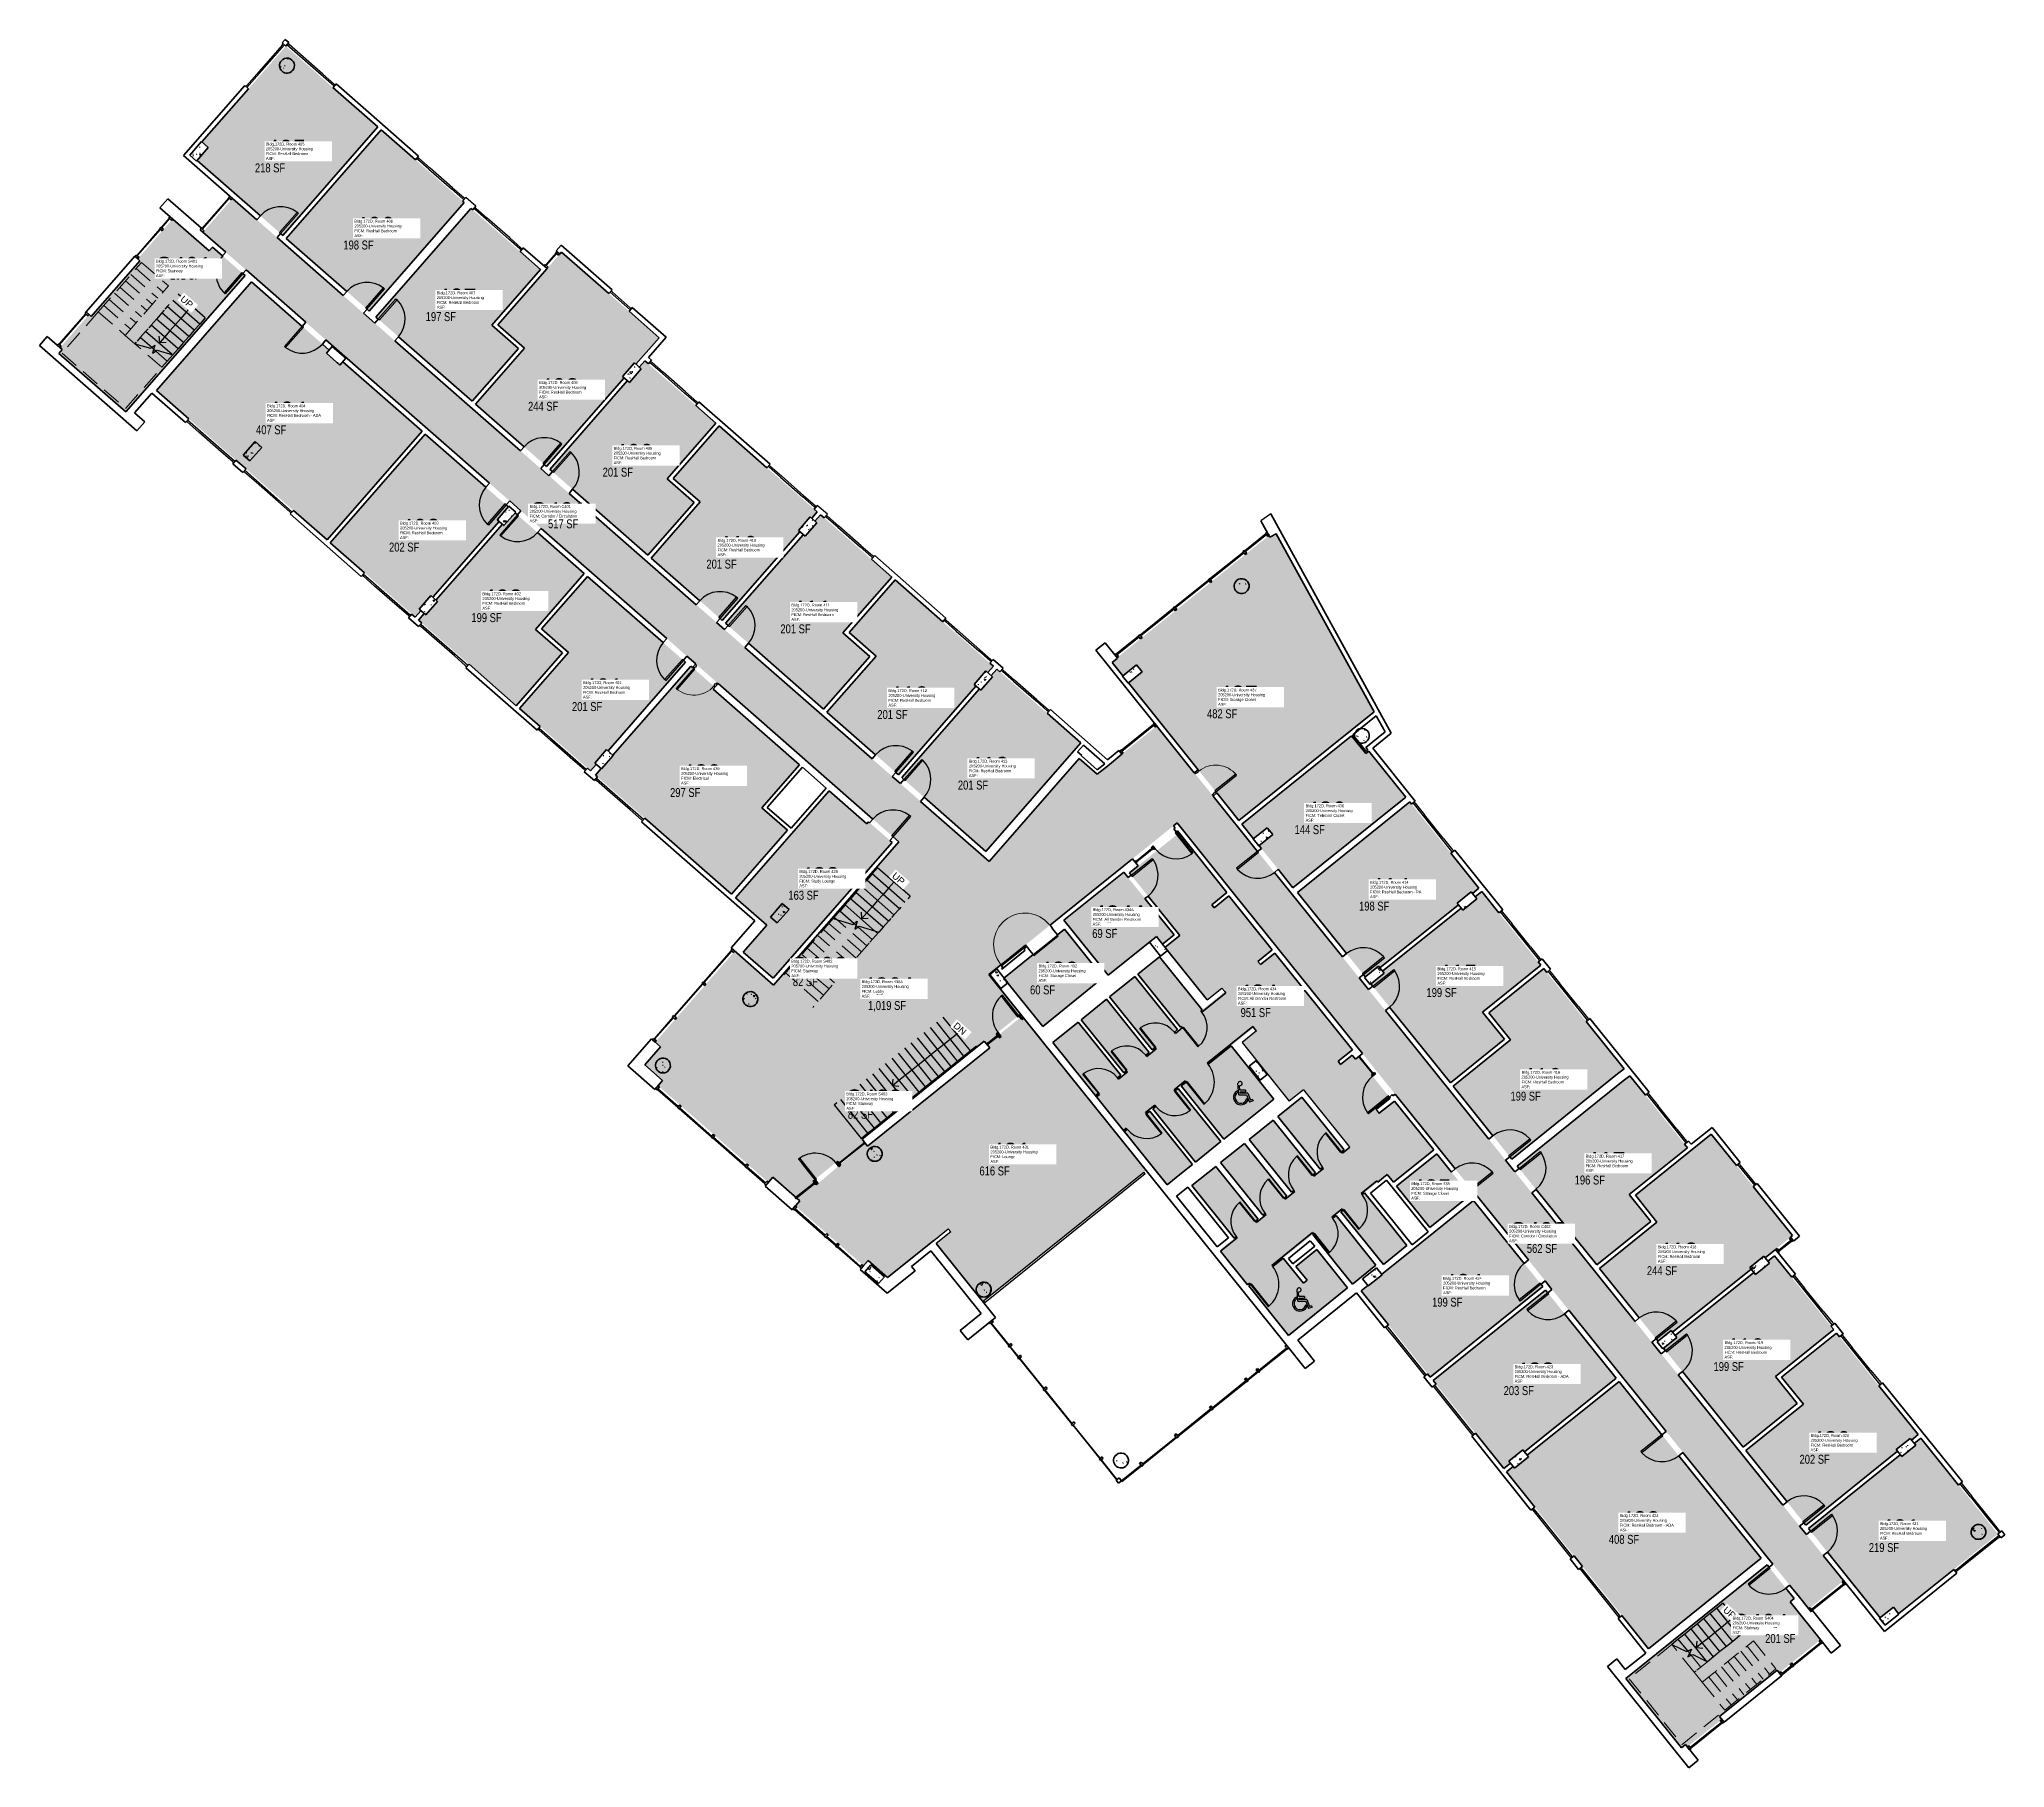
# Model space of a CAD drawing. Header units: inches. Extents: x 69237155 to 69239788, y 27657308 to 27659623.
import ezdxf
from ezdxf.enums import TextEntityAlignment as Align

# ---------------------------------------------------------------- set-up
doc = ezdxf.new("R2010")
doc.units = ezdxf.units.IN
doc.header["$LTSCALE"] = 100
doc.header["$MEASUREMENT"] = 0
doc.linetypes.add('DASHED2', pattern=[0.375, 0.25, -0.125])
doc.layers.get('0').update_dxf_attribs({"linetype": 'CONTINUOUS'})
for name, color, linetype in [('A-COLS', 5, 'CONTINUOUS'), ('A-DOOR', 2, 'CONTINUOUS'), ('A-FLOR', 3, 'CONTINUOUS'), ('A-GLAZ', 1, 'CONTINUOUS'), ('A-IDEN-ICON', 4, 'CONTINUOUS'), ('A-IDEN-RNUM', 7, 'CONTINUOUS'), ('A-IDEN-SNUM', 4, 'CONTINUOUS'), ('A-IDEN-VNUM', 4, 'CONTINUOUS'), ('A-WALL', 5, 'CONTINUOUS'), ('AREA-TEXT', 3, 'CONTINUOUS'), ('Rooms-Category-Color', 7, 'CONTINUOUS'), ('Rooms-College-Color', 7, 'CONTINUOUS'), ('Rooms-Department-Color', 7, 'CONTINUOUS'), ('Rooms-Division-Color', 7, 'CONTINUOUS'), ('Rooms-Information', 7, 'CONTINUOUS')]:
    doc.layers.add(name, color=color, linetype=linetype)
doc.styles.add('Arial', font='arial.ttf')
doc.styles.add('CP_AREA', font='arial.ttf', dxfattribs={"height": 15})
doc.styles.add('CP_ROOMSNUMBER', font='arial.ttf', dxfattribs={"height": 1})
doc.styles.add('CP_ROOMVNUMBER', font='arial.ttf', dxfattribs={"width": 0.85, "height": 0.075})
pattern_1 = [(8.7929, (69237985.664, 27658391.619), (19.13368, -19.95772), [2.88, -31.68]), (313.7929, (69237985.664, 27658391.62), (15.02014, 25.2405), [2.304, -25.344]), (59.2439, (69237987.257, 27658389.955), (34.1539, 5.28216), [2.448, -26.924]), (4.977, (69237990.723, 27658397.396), (26.6445, -31.7803), [4.32, -47.52]), (55.429, (69237992.943, 27658394.748), (51.64435, 4.4977), [3.671, -40.386]), (309.977, (69237990.723, 27658397.396), (51.6445, 4.4976), [3.456, -38.016]), (339.7929, (69237992.347, 27658393.422), (7.059, -26.7316), [2.88, -31.68]), (284.7929, (69237992.347, 27658393.422), (25.37374, 14.7939), [2.304, -25.344]), (30.2439, (69237992.935, 27658391.195), (32.4325, -11.93826), [2.448, -26.924]), (356.2929, (69237985.664, 27658391.619), (8.772256, 9.3093), [1.267, -23.77, 1.267, -24.461, -25.44]), (356.2929, (69237985.664, 27658391.619), (8.772256, 9.3093), [-50.765, 1.267, -24.173]), (326.2929, (69237985.664, 27658391.619), (17.57708, 4.7394), [1.267, -13.402, 1.267, -23.194, -9.696]), (326.2929, (69237985.664, 27658391.619), (17.57708, 4.7394), [-39.13, 1.267, -8.429]), (286.2929, (69237979.221, 27658397.26), (14.85184, -14.155846), [1.267, -8.333, 1.267, -28.685, -39.744]), (286.2929, (69237979.221, 27658397.26), (14.85184, -14.155846), [-39.552, 1.267, -38.477]), (276.2929, (69237976.332, 27658399.79), (19.38089, -11.8611), [1.267, -11.213, 1.267, -18.624, -28.224]), (276.2929, (69237976.332, 27658399.79), (19.38089, -11.8611), [-32.371, 1.267, -26.957])]
pattern_2 = [(8.793, (69237985.663, 27658391.619), (19.1337, -19.9577), [2.88, -31.68]), (313.793, (69237985.663, 27658391.62), (15.0201, 25.2405), [2.304, -25.344]), (59.244, (69237987.258, 27658389.956), (34.1539, 5.2822), [2.448, -26.924]), (4.977, (69237990.723, 27658397.397), (26.6445, -31.7803), [4.32, -47.52]), (55.429, (69237992.943, 27658394.75), (51.6444, 4.4977), [3.671, -40.386]), (309.977, (69237990.723, 27658397.397), (51.6445, 4.4976), [3.456, -38.016]), (339.793, (69237992.347, 27658393.423), (7.059, -26.7316), [2.88, -31.68]), (284.793, (69237992.347, 27658393.423), (25.3737, 14.794), [2.304, -25.344]), (30.244, (69237992.935, 27658391.194), (32.4325, -11.9383), [2.448, -26.924]), (356.293, (69237985.6635, 27658391.619), (8.77226, 9.3093), [1.267, -23.77, 1.267, -24.461, -25.44]), (356.293, (69237985.6635, 27658391.619), (8.77226, 9.3093), [-50.765, 1.267, -24.173]), (326.293, (69237985.663, 27658391.619), (17.5771, 4.7394), [1.267, -13.402, 1.267, -23.194, -9.696]), (326.293, (69237985.663, 27658391.619), (17.5771, 4.7394), [-39.13, 1.267, -8.429]), (286.293, (69237979.221, 27658397.26), (14.85184, -14.15585), [1.267, -8.333, 1.267, -28.685, -39.744]), (286.293, (69237979.221, 27658397.26), (14.85184, -14.15585), [-39.552, 1.267, -38.477]), (276.293, (69237976.332, 27658399.79), (19.3809, -11.8611), [1.267, -11.213, 1.267, -18.624, -28.224]), (276.293, (69237976.332, 27658399.79), (19.3809, -11.8611), [-32.371, 1.267, -26.957])]
pattern_3 = [(8.7929, (69237985.663, 27658391.618), (19.13368, -19.9577), [2.88, -31.68]), (313.793, (69237985.663, 27658391.618), (15.02014, 25.2405), [2.304, -25.344]), (59.244, (69237987.258, 27658389.956), (34.1539, 5.28216), [2.448, -26.924]), (4.977, (69237990.723, 27658397.396), (26.6445, -31.7803), [4.32, -47.52]), (55.429, (69237992.943, 27658394.748), (51.6444, 4.4977), [3.671, -40.386]), (309.977, (69237990.723, 27658397.396), (51.6445, 4.4976), [3.456, -38.016]), (339.7929, (69237992.347, 27658393.421), (7.059, -26.7316), [2.88, -31.68]), (284.793, (69237992.347, 27658393.421), (25.37374, 14.7939), [2.304, -25.344]), (30.244, (69237992.935, 27658391.195), (32.4325, -11.93826), [2.448, -26.924]), (356.2929, (69237985.663, 27658391.618), (8.772256, 9.3093), [1.267, -23.77, 1.267, -24.461, -25.44]), (356.2929, (69237985.663, 27658391.618), (8.772256, 9.3093), [-50.765, 1.267, -24.173]), (326.2929, (69237985.663, 27658391.618), (17.57708, 4.7394), [1.267, -13.402, 1.267, -23.194, -9.696]), (326.2929, (69237985.663, 27658391.618), (17.57708, 4.7394), [-39.13, 1.267, -8.429]), (286.2929, (69237979.221, 27658397.26), (14.85184, -14.155846), [1.267, -8.333, 1.267, -28.685, -39.744]), (286.2929, (69237979.221, 27658397.26), (14.85184, -14.155846), [-39.552, 1.267, -38.477]), (276.2929, (69237976.331, 27658399.79), (19.3809, -11.8611), [1.267, -11.213, 1.267, -18.624, -28.224]), (276.2929, (69237976.331, 27658399.79), (19.3809, -11.8611), [-32.371, 1.267, -26.957])]
pattern_4 = [(8.793, (69237985.663, 27658391.618), (19.1337, -19.9577), [2.88, -31.68]), (313.793, (69237985.663, 27658391.618), (15.0201, 25.2405), [2.304, -25.344]), (59.244, (69237987.257, 27658389.955), (34.1539, 5.2822), [2.448, -26.924]), (4.977, (69237990.723, 27658397.396), (26.6445, -31.7803), [4.32, -47.52]), (55.429, (69237992.943, 27658394.748), (51.6444, 4.4977), [3.671, -40.386]), (309.977, (69237990.723, 27658397.396), (51.6445, 4.4976), [3.456, -38.016]), (339.793, (69237992.347, 27658393.422), (7.059, -26.7316), [2.88, -31.68]), (284.793, (69237992.347, 27658393.422), (25.3737, 14.7939), [2.304, -25.344]), (30.244, (69237992.935, 27658391.195), (32.4325, -11.9383), [2.448, -26.924]), (356.2929, (69237985.663, 27658391.618), (8.77226, 9.3093), [1.267, -23.77, 1.267, -24.461, -25.44]), (356.2929, (69237985.663, 27658391.618), (8.77226, 9.3093), [-50.765, 1.267, -24.173]), (326.293, (69237985.663, 27658391.618), (17.57708, 4.7394), [1.267, -13.402, 1.267, -23.194, -9.696]), (326.293, (69237985.663, 27658391.618), (17.57708, 4.7394), [-39.13, 1.267, -8.429]), (286.2929, (69237979.221, 27658397.26), (14.85184, -14.15585), [1.267, -8.333, 1.267, -28.685, -39.744]), (286.2929, (69237979.221, 27658397.26), (14.85184, -14.15585), [-39.552, 1.267, -38.477]), (276.293, (69237976.332, 27658399.79), (19.3809, -11.8611), [1.267, -11.213, 1.267, -18.624, -28.224]), (276.293, (69237976.332, 27658399.79), (19.3809, -11.8611), [-32.371, 1.267, -26.957])]
pattern_5 = [(8.793, (69237985.663, 27658391.619), (19.13368, -19.9577), [2.88, -31.68]), (313.793, (69237985.663, 27658391.619), (15.02014, 25.2405), [2.304, -25.344]), (59.244, (69237987.257, 27658389.955), (34.1539, 5.28216), [2.448, -26.924]), (4.977, (69237990.723, 27658397.396), (26.6445, -31.7803), [4.32, -47.52]), (55.429, (69237992.943, 27658394.748), (51.6444, 4.4977), [3.671, -40.386]), (309.977, (69237990.723, 27658397.396), (51.6445, 4.4976), [3.456, -38.016]), (339.793, (69237992.347, 27658393.422), (7.059, -26.7316), [2.88, -31.68]), (284.793, (69237992.347, 27658393.422), (25.37374, 14.7939), [2.304, -25.344]), (30.244, (69237992.935, 27658391.195), (32.4325, -11.93826), [2.448, -26.924]), (356.2929, (69237985.663, 27658391.619), (8.772256, 9.3093), [1.267, -23.77, 1.267, -24.461, -25.44]), (356.2929, (69237985.663, 27658391.619), (8.772256, 9.3093), [-50.765, 1.267, -24.173]), (326.2929, (69237985.663, 27658391.619), (17.57708, 4.7394), [1.267, -13.402, 1.267, -23.194, -9.696]), (326.2929, (69237985.663, 27658391.619), (17.57708, 4.7394), [-39.13, 1.267, -8.429]), (286.2929, (69237979.221, 27658397.26), (14.85184, -14.15585), [1.267, -8.333, 1.267, -28.685, -39.744]), (286.2929, (69237979.221, 27658397.26), (14.85184, -14.15585), [-39.552, 1.267, -38.477]), (276.2929, (69237976.332, 27658399.79), (19.3809, -11.8611), [1.267, -11.213, 1.267, -18.624, -28.224]), (276.2929, (69237976.332, 27658399.79), (19.3809, -11.8611), [-32.371, 1.267, -26.957])]
pattern_6 = [(8.793, (69237985.663, 27658391.62), (19.1337, -19.9577), [2.88, -31.68]), (313.793, (69237985.663, 27658391.62), (15.0201, 25.2405), [2.304, -25.344]), (59.244, (69237987.258, 27658389.956), (34.1539, 5.28216), [2.448, -26.924]), (4.977, (69237990.723, 27658397.397), (26.6445, -31.7803), [4.32, -47.52]), (55.429, (69237992.943, 27658394.75), (51.6444, 4.4977), [3.671, -40.386]), (309.977, (69237990.723, 27658397.397), (51.6445, 4.4976), [3.456, -38.016]), (339.793, (69237992.347, 27658393.423), (7.059, -26.7316), [2.88, -31.68]), (284.793, (69237992.347, 27658393.423), (25.3737, 14.7939), [2.304, -25.344]), (30.244, (69237992.935, 27658391.195), (32.4325, -11.93826), [2.448, -26.924]), (356.2929, (69237985.663, 27658391.619), (8.77226, 9.3093), [1.267, -23.77, 1.267, -24.461, -25.44]), (356.2929, (69237985.663, 27658391.619), (8.77226, 9.3093), [-50.765, 1.267, -24.173]), (326.2929, (69237985.663, 27658391.619), (17.57708, 4.7394), [1.267, -13.402, 1.267, -23.194, -9.696]), (326.2929, (69237985.663, 27658391.619), (17.57708, 4.7394), [-39.13, 1.267, -8.429]), (286.2929, (69237979.221, 27658397.26), (14.85184, -14.15585), [1.267, -8.333, 1.267, -28.685, -39.744]), (286.2929, (69237979.221, 27658397.26), (14.85184, -14.15585), [-39.552, 1.267, -38.477]), (276.293, (69237976.332, 27658399.79), (19.3809, -11.8611), [1.267, -11.213, 1.267, -18.624, -28.224]), (276.293, (69237976.332, 27658399.79), (19.3809, -11.8611), [-32.371, 1.267, -26.957])]

# ---------------------------------------------------------------- blocks, each defined once
blk = doc.blocks.new('Single-Flush Vision - 36_ x 84_ - 90 MIN-2696930-LEVEL 4')
at = {"layer": 'A-DOOR'}
for p, q in [((16, -3.25), (16, -39.25)), ((18, -3.25), (16, -3.25)), ((18, -3.25), (18, -39.25)), ((18, -39.25), (16, -39.25))]:
    blk.add_line(p, q, dxfattribs=at)
at = {"layer": 'A-DOOR', "lineweight": 25}
blk.add_arc((18, -3.25), 36, 180, 270, dxfattribs=at)
blk = doc.blocks.new('Single-Flush Vision - 36_ x 84_ - 90 MIN-2696931-LEVEL 4')
at = {"layer": 'A-DOOR'}
for p, q in [((16, 3.25), (16, 39.25)), ((18, 39.25), (16, 39.25)), ((18, 3.25), (18, 39.25)), ((18, 3.25), (16, 3.25))]:
    blk.add_line(p, q, dxfattribs=at)
at = {"layer": 'A-DOOR', "lineweight": 25}
blk.add_arc((18, 3.25), 36, 90, 180, dxfattribs=at)
blk = doc.blocks.new('08_Single-Flush - 08 Door_Single-Flush  3_-0_ x 7_-0_ - 45 MIN-2697103-LEVEL 4')
at = {"layer": 'A-DOOR', "color": 7}
for p, q in [((16, 3.2), (16, 39.2)), ((18, 39.2), (16, 39.2)), ((18, 3.2), (18, 39.2)), ((18, 3.2), (16, 3.2))]:
    blk.add_line(p, q, dxfattribs=at)
at = {"layer": 'A-DOOR', "lineweight": 25}
blk.add_arc((18, 3.2), 36, 93.1847, 180, dxfattribs=at)
blk = doc.blocks.new('08_Single-Flush - 08 Door_Single-Flush  3_-0_ x 7_-0_-5934603-LEVEL 4')
at = {"layer": 'A-DOOR', "color": 7}
for p, q in [((16, 3.6), (16, 39.6)), ((18, 39.6), (16, 39.6)), ((18, 3.6), (18, 39.6)), ((18, 3.6), (16, 3.6))]:
    blk.add_line(p, q, dxfattribs=at)
at = {"layer": 'A-DOOR', "lineweight": 25}
blk.add_arc((18, 3.6), 36, 93.1847, 180, dxfattribs=at)
blk = doc.blocks.new('08_Single-Flush - 08 Door_Single-Flush  3_-0_ x 7_-0_-5934602-LEVEL 4')
at = {"layer": 'A-DOOR', "color": 7}
for p, q in [((16, -3.6), (16, -39.6)), ((18, -3.6), (16, -3.6)), ((18, -3.6), (18, -39.6)), ((18, -39.6), (16, -39.6))]:
    blk.add_line(p, q, dxfattribs=at)
at = {"layer": 'A-DOOR', "lineweight": 25}
blk.add_arc((18, -3.6), 36, 180, 266.8153, dxfattribs=at)
blk = doc.blocks.new('Single-Flush - 36_ x 84_-5934727-LEVEL 4')
at = {"layer": 'A-DOOR', "color": 7}
for p, q in [((16, -3.6), (16, -39.6)), ((18, -3.6), (16, -3.6)), ((18, -3.6), (18, -39.6)), ((18, -39.6), (16, -39.6))]:
    blk.add_line(p, q, dxfattribs=at)
at = {"layer": 'A-DOOR', "lineweight": 25}
blk.add_arc((18, -3.6), 36.1, 180, 266.8211, dxfattribs=at)
blk = doc.blocks.new('Panel Door - Panel Door_2_-9_ x 7_-8_-5160504-LEVEL 4')
at = {"layer": 'A-DOOR', "color": 7}
for p, q in [((15.5, -1.1), (15.5, -34)), ((16.5, -1.1), (15.5, -1.1)), ((16.5, -1.1), (16.5, -34)), ((16.5, -34), (15.5, -34))]:
    blk.add_line(p, q, dxfattribs=at)
at = {"layer": 'A-DOOR', "lineweight": 25}
blk.add_arc((16.5, -1.1), 33, 180, 268.2635, dxfattribs=at)
blk = doc.blocks.new('Panel Door2 - Panel Door_3_-2_ x 7_-8_-5162429-LEVEL 4')
at = {"layer": 'A-DOOR', "color": 7}
for p, q in [((18, 1.1), (18, 39)), ((19, 39), (18, 39)), ((19, 1.1), (19, 39)), ((19, 1.1), (18, 1.1))]:
    blk.add_line(p, q, dxfattribs=at)
at = {"layer": 'A-DOOR', "lineweight": 25}
blk.add_arc((19, 1.1), 38, 91.508, 180, dxfattribs=at)
blk = doc.blocks.new('Panel Door - Panel Door_2_-9_ x 7_-8_-5160505-LEVEL 4')
at = {"layer": 'A-DOOR', "color": 7}
for p, q in [((15.5, 1.1), (15.5, 34)), ((16.5, 34), (15.5, 34)), ((16.5, 1.1), (16.5, 34)), ((16.5, 1.1), (15.5, 1.1))]:
    blk.add_line(p, q, dxfattribs=at)
at = {"layer": 'A-DOOR', "lineweight": 25}
blk.add_arc((16.5, 1.1), 33, 91.7365, 180, dxfattribs=at)
blk = doc.blocks.new('08_Single-Flush - 08 Door_Single-Flush  3_-0_ x 7_-0_ NO RATING-3930549-LEVEL 4')
at = {"layer": 'A-DOOR', "color": 7}
for p, q in [((16, -2.6), (16, -38.6)), ((18, -2.6), (16, -2.6)), ((18, -2.6), (18, -38.6)), ((18, -38.6), (16, -38.6))]:
    blk.add_line(p, q, dxfattribs=at)
at = {"layer": 'A-DOOR', "lineweight": 25}
blk.add_arc((18, -2.6), 36, 180, 266.8153, dxfattribs=at)
blk = doc.blocks.new('14_Elevator Door1 - Elevator Door - 3_-6_ x 7_-0_-6093462-LEVEL 4')
at = {"layer": 'A-DOOR', "color": 7}
for p, q in [((0, -4.125), (-21, -4.125)), ((-21, -4.125), (-21, -5.125)), ((-21, -5.125), (0, -5.125)), ((21, -4.125), (0, -4.125)), ((0, -4.125), (0, -5.125)), ((0, -5.125), (0, -4.125)), ((0, -5.125), (21, -5.125)), ((21, -5.125), (21, -4.125))]:
    blk.add_line(p, q, dxfattribs=at)
blk = doc.blocks.new('08_Single-Flush - 08 Door_Single-Flush  3_-0_ x 7_-0_-3926541-LEVEL 4')
at = {"layer": 'A-DOOR', "color": 7}
for p, q in [((16, -2.5), (16, -38.4)), ((18, -2.5), (16, -2.5)), ((18, -2.5), (18, -38.4)), ((18, -38.4), (16, -38.4))]:
    blk.add_line(p, q, dxfattribs=at)
at = {"layer": 'A-DOOR', "lineweight": 25}
blk.add_arc((18, -2.5), 36, 180, 266.8153, dxfattribs=at)
blk = doc.blocks.new('ELEVATOR FIRE DOOR - 3_-6_ x 7_-0_-4799499-LEVEL 4')
at = {"layer": 'A-DOOR', "color": 7}
for p, q in [((20.9, -0.1), (62.9, -0.1)), ((20.9, -2.1), (20.9, -0.1)), ((62.9, -2.1), (20.9, -2.1)), ((62.9, -0.1), (62.9, -2.1))]:
    blk.add_line(p, q, dxfattribs=at)
at = {"layer": 'A-DOOR', "lineweight": 5}
blk.add_arc((21, -3), 42, 180, 0, dxfattribs=at)
blk = doc.blocks.new('CPHC')
for p, q in [((5.5, 8), (5, 15.8)), ((6.3, 11), (6.1, 14.1)), ((4.7, 9.6), (4.6, 10.7)), ((5.5, 8), (10.8, 8)), ((10, 11), (6.3, 11)), ((6.4, 10), (10, 10)), ((6.4, 9), (6.4, 10)), ((11.5, 9), (6.4, 9)), ((10, 11), (10, 10)), ((10.8, 8), (12.7, 3)), ((10.9, 5.7), (11.5, 4.2)), ((11.5, 9), (13.3, 4.3)), ((15.2, 3.9), (12.7, 3)), ((14.8, 4.9), (13.3, 4.3)), ((14.8, 4.9), (15.2, 3.9))]:
    blk.add_line(p, q)
for centre, radius, start, end in [((6.4, 15.5), 1.38, 260.2584, 166.6451), ((7, 6.3), 5, 118.3454, 334.8586), ((7, 6.3), 4, 125.1719, 350.8537)]:
    blk.add_arc(centre, radius, start, end)

msp = doc.modelspace()

# ---------------------------------------------------------------- hatches: boundary and pattern name
at = {"layer": 'A-COLS', "lineweight": 5}
h = msp.add_hatch(dxfattribs=at)
h.set_pattern_fill('FP_28', color=256, angle=-41.2071, style=0, pattern_type=2)
h.set_pattern_definition([(8.793, (69237985.663, 27658391.618), (19.13368, -19.9577), [2.88, -31.68]), (313.793, (69237985.663, 27658391.618), (15.02014, 25.2405), [2.304, -25.344]), (59.244, (69237987.258, 27658389.955), (34.1539, 5.28216), [2.448, -26.924]), (4.977, (69237990.722, 27658397.396), (26.6445, -31.7803), [4.32, -47.52]), (55.429, (69237992.944, 27658394.748), (51.6444, 4.4977), [3.671, -40.386]), (309.977, (69237990.72, 27658397.396), (51.6445, 4.4976), [3.456, -38.016]), (339.793, (69237992.346, 27658393.422), (7.059, -26.7316), [2.88, -31.68]), (284.793, (69237992.346, 27658393.422), (25.37374, 14.7939), [2.304, -25.344]), (30.244, (69237992.935, 27658391.194), (32.4325, -11.93826), [2.448, -26.924]), (356.2929, (69237985.663, 27658391.618), (8.772256, 9.3093), [1.267, -23.77, 1.267, -24.461, -25.44]), (356.2929, (69237985.663, 27658391.618), (8.772256, 9.3093), [-50.765, 1.267, -24.173]), (326.2929, (69237985.663, 27658391.618), (17.57708, 4.7394), [1.267, -13.402, 1.267, -23.194, -9.696]), (326.2929, (69237985.663, 27658391.618), (17.57708, 4.7394), [-39.13, 1.267, -8.429]), (286.2929, (69237979.22, 27658397.26), (14.85184, -14.15585), [1.267, -8.333, 1.267, -28.685, -39.744]), (286.2929, (69237979.22, 27658397.26), (14.85184, -14.15585), [-39.552, 1.267, -38.477]), (276.2929, (69237976.331, 27658399.79), (19.3809, -11.8611), [1.267, -11.213, 1.267, -18.624, -28.224]), (276.2929, (69237976.331, 27658399.79), (19.3809, -11.8611), [-32.371, 1.267, -26.957])])
h.paths.add_polyline_path([(69237481.1, 27659579.5), (69237482.9, 27659578.5), (69237484.9, 27659577.9), (69237487, 27659577.7), (69237489.1, 27659578), (69237491, 27659578.6), (69237492.8, 27659579.7), (69237494.4, 27659581.1), (69237495.6, 27659582.8), (69237496.4, 27659584.7), (69237496.8, 27659586.8), (69237496.8, 27659588.9), (69237496.3, 27659590.9), (69237495.4, 27659592.8), (69237494.2, 27659594.5), (69237492.6, 27659595.9), (69237490.8, 27659596.9), (69237488.8, 27659597.5), (69237486.7, 27659597.7), (69237484.6, 27659597.5), (69237482.7, 27659596.8), (69237480.9, 27659595.7), (69237479.3, 27659594.3), (69237478.1, 27659592.6), (69237477.3, 27659590.7), (69237476.9, 27659588.6), (69237476.9, 27659586.5), (69237477.4, 27659584.5), (69237478.3, 27659582.6), (69237479.5, 27659580.9)], flags=0)
h = msp.add_hatch(dxfattribs=at)
h.set_pattern_fill('FP_29', color=256, angle=-41.2071, style=0, pattern_type=2)
h.set_pattern_definition(pattern_5)
h.paths.add_polyline_path([(69237356.7, 27659467.9), (69237365.7, 27659460), (69237381.5, 27659478.1), (69237372.5, 27659486), (69237357.1, 27659468.4)], flags=0)
h = msp.add_hatch(dxfattribs=at)
h.set_pattern_fill('FP_19', color=256, angle=48.7929, style=0, pattern_type=2)
h.set_pattern_definition([(8.793, (69237985.663, 27658391.62), (19.1337, -19.9577), [2.88, -31.68]), (313.793, (69237985.663, 27658391.62), (15.0201, 25.2405), [2.304, -25.344]), (59.244, (69237987.258, 27658389.956), (34.1539, 5.28216), [2.448, -26.924]), (4.977, (69237990.723, 27658397.397), (26.6445, -31.7803), [4.32, -47.52]), (55.429, (69237992.943, 27658394.75), (51.6444, 4.4977), [3.671, -40.386]), (309.977, (69237990.723, 27658397.397), (51.6445, 4.4976), [3.456, -38.016]), (339.793, (69237992.347, 27658393.423), (7.059, -26.7316), [2.88, -31.68]), (284.793, (69237992.347, 27658393.423), (25.3737, 14.7939), [2.304, -25.344]), (30.244, (69237992.935, 27658391.195), (32.4325, -11.93826), [2.448, -26.924]), (356.2929, (69237985.663, 27658391.619), (8.77226, 9.3093), [1.267, -23.77, 1.267, -24.461, -25.44]), (356.2929, (69237985.663, 27658391.619), (8.77226, 9.3093), [-50.765, 1.267, -24.173]), (326.2929, (69237985.663, 27658391.619), (17.57708, 4.7394), [1.267, -13.402, 1.267, -23.194, -9.696]), (326.2929, (69237985.663, 27658391.619), (17.57708, 4.7394), [-39.13, 1.267, -8.429]), (286.2929, (69237979.221, 27658397.26), (14.85184, -14.15585), [1.267, -8.333, 1.267, -28.685, -39.744]), (286.2929, (69237979.221, 27658397.26), (14.85184, -14.15585), [-39.552, 1.267, -38.477]), (276.293, (69237976.332, 27658399.79), (19.3809, -11.8611), [1.267, -11.213, 1.267, -18.624, -28.224]), (276.293, (69237976.332, 27658399.79), (19.3809, -11.8611), [-32.371, 1.267, -26.957])])
h.paths.add_polyline_path([(69237557.8, 27659186.7), (69237565.7, 27659195.8), (69237547.6, 27659211.6), (69237539.7, 27659202.6), (69237543.9, 27659198.9)], flags=0)
h = msp.add_hatch(dxfattribs=at)
h.set_pattern_fill('FP_16', color=256, angle=-41.2071, style=0, pattern_type=2)
h.set_pattern_definition(pattern_5)
h.paths.add_polyline_path([(69237936.5, 27659171.5), (69237945.6, 27659163.6), (69237961.4, 27659181.7), (69237952.3, 27659189.6), (69237945.3, 27659181.6)], flags=0)
h = msp.add_hatch(dxfattribs=at)
h.set_pattern_fill('FP_21', color=256, angle=-41.2071, style=0, pattern_type=2)
h.set_pattern_definition(pattern_6)
h.paths.add_polyline_path([(69237428.3, 27659066.2), (69237437.3, 27659058.3), (69237453.1, 27659076.3), (69237444.1, 27659084.2)], flags=0)
h = msp.add_hatch(dxfattribs=at)
h.set_pattern_fill('FP_23', color=256, angle=-41.2071, style=0, pattern_type=2)
h.set_pattern_definition(pattern_6)
h.paths.add_polyline_path([(69237768.5, 27658979.6), (69237777.5, 27658971.7), (69237793.3, 27658989.8), (69237784.3, 27658997.7)], flags=0)
h = msp.add_hatch(dxfattribs=at)
h.set_pattern_fill('FP_15', color=256, angle=-41.2071, style=0, pattern_type=2)
h.set_pattern_definition(pattern_4)
h.paths.add_polyline_path([(69238172, 27658965.3), (69238181, 27658957.4), (69238196.9, 27658975.5), (69238187.8, 27658983.4), (69238180.8, 27658975.4)], flags=0)
h = msp.add_hatch(dxfattribs=at)
h.set_pattern_fill('FP_20', color=256, angle=-41.2071, style=0, pattern_type=2)
h.set_pattern_definition(pattern_6)
h.paths.add_polyline_path([(69237663.8, 27658860), (69237672.8, 27658852.1), (69237688.6, 27658870.1), (69237679.6, 27658878)], flags=0)
h = msp.add_hatch(dxfattribs=at)
h.set_pattern_fill('FP_4', color=256, angle=-51.2071, style=0, pattern_type=2)
h.set_pattern_definition([(8.793, (69237985.664, 27658391.619), (19.1337, -19.9577), [2.88, -31.68]), (313.793, (69237985.664, 27658391.62), (15.0201, 25.2405), [2.304, -25.344]), (59.244, (69237987.257, 27658389.955), (34.1539, 5.28216), [2.448, -26.924]), (4.977, (69237990.723, 27658397.397), (26.6445, -31.7803), [4.32, -47.52]), (55.429, (69237992.943, 27658394.748), (51.6444, 4.4977), [3.671, -40.386]), (309.977, (69237990.723, 27658397.397), (51.6445, 4.4976), [3.456, -38.016]), (339.793, (69237992.347, 27658393.423), (7.059, -26.7316), [2.88, -31.68]), (284.793, (69237992.347, 27658393.423), (25.3737, 14.7939), [2.304, -25.344]), (30.244, (69237992.935, 27658391.195), (32.4325, -11.93826), [2.448, -26.924]), (356.2929, (69237985.664, 27658391.619), (8.77226, 9.3093), [1.267, -23.77, 1.267, -24.461, -25.44]), (356.2929, (69237985.664, 27658391.619), (8.77226, 9.3093), [-50.765, 1.267, -24.173]), (326.2929, (69237985.664, 27658391.619), (17.57708, 4.7394), [1.267, -13.402, 1.267, -23.194, -9.696]), (326.2929, (69237985.664, 27658391.619), (17.57708, 4.7394), [-39.13, 1.267, -8.429]), (286.2929, (69237979.221, 27658397.26), (14.85184, -14.15585), [1.267, -8.333, 1.267, -28.685, -39.744]), (286.2929, (69237979.221, 27658397.26), (14.85184, -14.15585), [-39.552, 1.267, -38.477]), (276.293, (69237976.332, 27658399.79), (19.3809, -11.8611), [1.267, -11.213, 1.267, -18.624, -28.224]), (276.293, (69237976.332, 27658399.79), (19.3809, -11.8611), [-32.371, 1.267, -26.957])])
h.paths.add_polyline_path([(69238758.8, 27658883.6), (69238760.4, 27658882.3), (69238762.2, 27658881.3), (69238764.3, 27658880.8), (69238766.3, 27658880.7), (69238768.4, 27658881), (69238770.4, 27658881.7), (69238772.1, 27658882.9), (69238773.6, 27658884.3), (69238774.7, 27658886.1), (69238775.5, 27658888), (69238775.8, 27658890.1), (69238775.7, 27658892.2), (69238775.2, 27658894.2), (69238774.3, 27658896.1), (69238772.9, 27658897.7), (69238771.3, 27658899), (69238769.5, 27658900), (69238767.5, 27658900.5), (69238765.4, 27658900.6), (69238763.3, 27658900.3), (69238761.3, 27658899.6), (69238759.6, 27658898.4), (69238758.1, 27658897), (69238757, 27658895.2), (69238756.2, 27658893.3), (69238755.9, 27658891.2), (69238756, 27658889.1), (69238756.5, 27658887.1), (69238757.4, 27658885.2)], flags=0)
h = msp.add_hatch(dxfattribs=at)
h.set_pattern_fill('FP_17', color=256, angle=-41.2071, style=0, pattern_type=2)
h.set_pattern_definition(pattern_4)
h.paths.add_polyline_path([(69238407.5, 27658759.1), (69238416.5, 27658751.2), (69238432.3, 27658769.3), (69238423.3, 27658777.2), (69238416.3, 27658769.2)], flags=0)
h = msp.add_hatch(dxfattribs=at)
h.set_pattern_fill('FP_3', color=256, angle=-51.2071, style=0, pattern_type=2)
h.set_pattern_definition([(8.793, (69237985.663, 27658391.618), (19.1337, -19.9577), [2.88, -31.68]), (313.793, (69237985.663, 27658391.618), (15.0201, 25.2405), [2.304, -25.344]), (59.244, (69237987.258, 27658389.955), (34.1539, 5.2822), [2.448, -26.924]), (4.977, (69237990.722, 27658397.396), (26.6445, -31.7803), [4.32, -47.52]), (55.429, (69237992.943, 27658394.748), (51.6444, 4.4977), [3.671, -40.386]), (309.977, (69237990.72, 27658397.396), (51.6445, 4.4976), [3.456, -38.016]), (339.793, (69237992.347, 27658393.421), (7.059, -26.7316), [2.88, -31.68]), (284.793, (69237992.347, 27658393.421), (25.3737, 14.7939), [2.304, -25.344]), (30.244, (69237992.935, 27658391.194), (32.4325, -11.9383), [2.448, -26.924]), (356.2929, (69237985.663, 27658391.618), (8.77226, 9.3093), [1.267, -23.77, 1.267, -24.461, -25.44]), (356.2929, (69237985.663, 27658391.618), (8.77226, 9.3093), [-50.765, 1.267, -24.173]), (326.293, (69237985.663, 27658391.618), (17.57708, 4.7394), [1.267, -13.402, 1.267, -23.194, -9.696]), (326.293, (69237985.663, 27658391.618), (17.57708, 4.7394), [-39.13, 1.267, -8.429]), (286.2929, (69237979.221, 27658397.26), (14.85184, -14.15585), [1.267, -8.333, 1.267, -28.685, -39.744]), (286.2929, (69237979.221, 27658397.26), (14.85184, -14.15585), [-39.552, 1.267, -38.477]), (276.293, (69237976.331, 27658399.79), (19.3809, -11.8611), [1.267, -11.213, 1.267, -18.624, -28.224]), (276.293, (69237976.331, 27658399.79), (19.3809, -11.8611), [-32.371, 1.267, -26.957])])
h.paths.add_polyline_path([(69238613.8, 27658760.7), (69238632.5, 27658775.8), (69238625, 27658785.1), (69238606.3, 27658770.1)], flags=0)
h = msp.add_hatch(dxfattribs=at)
h.set_pattern_fill('FP_5', color=256, angle=-51.2071, style=0, pattern_type=2)
h.set_pattern_definition([(8.793, (69237985.664, 27658391.619), (19.1337, -19.9577), [2.88, -31.68]), (313.793, (69237985.664, 27658391.619), (15.0201, 25.2405), [2.304, -25.344]), (59.244, (69237987.257, 27658389.955), (34.1539, 5.28216), [2.448, -26.924]), (4.977, (69237990.723, 27658397.397), (26.6445, -31.7803), [4.32, -47.52]), (55.429, (69237992.943, 27658394.75), (51.6444, 4.4977), [3.671, -40.386]), (309.977, (69237990.723, 27658397.397), (51.6445, 4.4976), [3.456, -38.016]), (339.793, (69237992.347, 27658393.422), (7.059, -26.7316), [2.88, -31.68]), (284.793, (69237992.347, 27658393.422), (25.3737, 14.7939), [2.304, -25.344]), (30.244, (69237992.935, 27658391.195), (32.4325, -11.93826), [2.448, -26.924]), (356.2929, (69237985.664, 27658391.619), (8.77226, 9.3093), [1.267, -23.77, 1.267, -24.461, -25.44]), (356.2929, (69237985.664, 27658391.619), (8.77226, 9.3093), [-50.765, 1.267, -24.173]), (326.2929, (69237985.664, 27658391.619), (17.57708, 4.7394), [1.267, -13.402, 1.267, -23.194, -9.696]), (326.2929, (69237985.664, 27658391.619), (17.57708, 4.7394), [-39.13, 1.267, -8.429]), (286.2929, (69237979.221, 27658397.26), (14.85184, -14.15585), [1.267, -8.333, 1.267, -28.685, -39.744]), (286.2929, (69237979.221, 27658397.26), (14.85184, -14.15585), [-39.552, 1.267, -38.477]), (276.293, (69237976.332, 27658399.79), (19.3809, -11.8611), [1.267, -11.213, 1.267, -18.624, -28.224]), (276.293, (69237976.332, 27658399.79), (19.3809, -11.8611), [-32.371, 1.267, -26.957])])
h.paths.add_polyline_path([(69238919.9, 27658683.3), (69238921.5, 27658682), (69238923.4, 27658681), (69238925.4, 27658680.5), (69238927.5, 27658680.4), (69238929.6, 27658680.7), (69238931.5, 27658681.4), (69238933.3, 27658682.5), (69238934.8, 27658684), (69238935.9, 27658685.8), (69238936.7, 27658687.7), (69238937, 27658689.8), (69238936.9, 27658691.9), (69238936.4, 27658693.9), (69238935.4, 27658695.8), (69238934.1, 27658697.4), (69238932.5, 27658698.7), (69238930.6, 27658699.7), (69238928.6, 27658700.2), (69238926.5, 27658700.3), (69238924.5, 27658700), (69238922.5, 27658699.3), (69238920.8, 27658698.1), (69238919.3, 27658696.7), (69238918.1, 27658694.9), (69238917.4, 27658693), (69238917, 27658690.9), (69238917.1, 27658688.8), (69238917.7, 27658686.8), (69238918.6, 27658684.9)], flags=0)
h = msp.add_hatch(dxfattribs=at)
h.set_pattern_fill('FP_22', color=256, angle=-41.2071, style=0, pattern_type=2)
h.set_pattern_definition(pattern_2)
h.paths.add_polyline_path([(69237899.2, 27658653.8), (69237908.3, 27658645.9), (69237924.1, 27658663.9), (69237915, 27658671.9)], flags=0)
h = msp.add_hatch(dxfattribs=at)
h.set_pattern_fill('FP_12', color=256, angle=-51.2071, style=0, pattern_type=2)
h.set_pattern_definition([(8.793, (69237985.663, 27658391.619), (19.1337, -19.9577), [2.88, -31.68]), (313.793, (69237985.663, 27658391.619), (15.0201, 25.2405), [2.304, -25.344]), (59.244, (69237987.258, 27658389.955), (34.1539, 5.28216), [2.448, -26.924]), (4.977, (69237990.723, 27658397.396), (26.6445, -31.7803), [4.32, -47.52]), (55.429, (69237992.943, 27658394.75), (51.6444, 4.4977), [3.671, -40.386]), (309.977, (69237990.723, 27658397.396), (51.6445, 4.4976), [3.456, -38.016]), (339.793, (69237992.347, 27658393.422), (7.059, -26.7316), [2.88, -31.68]), (284.793, (69237992.347, 27658393.422), (25.3737, 14.7939), [2.304, -25.344]), (30.244, (69237992.935, 27658391.194), (32.4325, -11.93826), [2.448, -26.924]), (356.2929, (69237985.663, 27658391.619), (8.77226, 9.3093), [1.267, -23.77, 1.267, -24.461, -25.44]), (356.2929, (69237985.663, 27658391.619), (8.77226, 9.3093), [-50.765, 1.267, -24.173]), (326.2929, (69237985.663, 27658391.619), (17.57708, 4.7394), [1.267, -13.402, 1.267, -23.194, -9.696]), (326.2929, (69237985.663, 27658391.619), (17.57708, 4.7394), [-39.13, 1.267, -8.429]), (286.2929, (69237979.221, 27658397.26), (14.85184, -14.15585), [1.267, -8.333, 1.267, -28.685, -39.744]), (286.2929, (69237979.221, 27658397.26), (14.85184, -14.15585), [-39.552, 1.267, -38.477]), (276.293, (69237976.332, 27658399.789), (19.3809, -11.8611), [1.267, -11.213, 1.267, -18.624, -28.224]), (276.293, (69237976.332, 27658399.789), (19.3809, -11.8611), [-32.371, 1.267, -26.957])])
h.paths.add_polyline_path([(69238789, 27658542.8), (69238807.7, 27658557.9), (69238800.2, 27658567.2), (69238781.5, 27658552.2)], flags=0)
h = msp.add_hatch(dxfattribs=at)
h.set_pattern_fill('FP_9', color=256, angle=-41.2071, style=0, pattern_type=2)
h.set_pattern_definition(pattern_2)
h.paths.add_polyline_path([(69238143.7, 27658439.7), (69238159.6, 27658457.7), (69238150.5, 27658465.7), (69238134.7, 27658447.6)], flags=0)
h = msp.add_hatch(dxfattribs=at)
h.set_pattern_fill('FP_6', color=256, angle=-51.2071, style=0, pattern_type=2)
h.set_pattern_definition(pattern_1)
h.paths.add_polyline_path([(69239062.1, 27658456.9), (69239080.8, 27658471.9), (69239073.3, 27658481.3), (69239054.6, 27658466.3)], flags=0)
h = msp.add_hatch(dxfattribs=at)
h.set_pattern_fill('FP_35', color=256, angle=-141.2071, style=0, pattern_type=2)
h.set_pattern_definition([(8.793, (69237985.663, 27658391.619), (19.1337, -19.9577), [2.88, -31.68]), (313.793, (69237985.663, 27658391.62), (15.0201, 25.2405), [2.304, -25.344]), (59.244, (69237987.258, 27658389.955), (34.1539, 5.2822), [2.448, -26.924]), (4.977, (69237990.723, 27658397.396), (26.6445, -31.7803), [4.32, -47.52]), (55.429, (69237992.943, 27658394.75), (51.6444, 4.4977), [3.671, -40.386]), (309.977, (69237990.723, 27658397.396), (51.6445, 4.4976), [3.456, -38.016]), (339.793, (69237992.347, 27658393.422), (7.059, -26.7316), [2.88, -31.68]), (284.793, (69237992.347, 27658393.422), (25.3737, 14.7939), [2.304, -25.344]), (30.244, (69237992.935, 27658391.194), (32.4325, -11.9383), [2.448, -26.924]), (356.2929, (69237985.663, 27658391.619), (8.77226, 9.3093), [1.267, -23.77, 1.267, -24.461, -25.44]), (356.2929, (69237985.663, 27658391.619), (8.77226, 9.3093), [-50.765, 1.267, -24.173]), (326.293, (69237985.663, 27658391.619), (17.57708, 4.7394), [1.267, -13.402, 1.267, -23.194, -9.696]), (326.293, (69237985.663, 27658391.619), (17.57708, 4.7394), [-39.13, 1.267, -8.429]), (286.2929, (69237979.221, 27658397.26), (14.85184, -14.15585), [1.267, -8.333, 1.267, -28.685, -39.744]), (286.2929, (69237979.221, 27658397.26), (14.85184, -14.15585), [-39.552, 1.267, -38.477]), (276.293, (69237976.332, 27658399.789), (19.3809, -11.8611), [1.267, -11.213, 1.267, -18.624, -28.224]), (276.293, (69237976.332, 27658399.789), (19.3809, -11.8611), [-32.371, 1.267, -26.957])])
h.paths.add_polyline_path([(69238657.4, 27658395.2), (69238666.8, 27658402.8), (69238651.8, 27658421.5), (69238642.4, 27658413.9), (69238642.8, 27658413.5)], flags=0)
h = msp.add_hatch(dxfattribs=at)
h.set_pattern_fill('FP_34', color=256, angle=38.7503, style=0, pattern_type=2)
h.set_pattern_definition([(8.793, (69237985.663, 27658391.619), (19.1338, -19.9576), [2.88, -31.68]), (313.793, (69237985.663, 27658391.62), (15.02, 25.2406), [2.304, -25.344]), (59.244, (69237987.257, 27658389.955), (34.1539, 5.2824), [2.448, -26.924]), (4.977, (69237990.723, 27658397.396), (26.6447, -31.7801), [4.32, -47.52]), (55.428, (69237992.943, 27658394.748), (51.6444, 4.497), [3.671, -40.386]), (309.977, (69237990.723, 27658397.396), (51.6445, 4.498), [3.456, -38.016]), (339.793, (69237992.347, 27658393.422), (7.0592, -26.7316), [2.88, -31.68]), (284.793, (69237992.347, 27658393.422), (25.3736, 14.794), [2.304, -25.344]), (30.244, (69237992.935, 27658391.195), (32.4326, -11.938), [2.448, -26.924]), (356.2933, (69237985.663, 27658391.619), (8.7722, 9.30935), [1.267, -23.77, 1.267, -24.461, -25.44]), (356.2933, (69237985.663, 27658391.619), (8.7722, 9.30935), [-50.765, 1.267, -24.173]), (326.2933, (69237985.663, 27658391.619), (17.57706, 4.7395), [1.267, -13.402, 1.267, -23.194, -9.696]), (326.2933, (69237985.663, 27658391.619), (17.57706, 4.7395), [-39.13, 1.267, -8.429]), (286.2933, (69237979.221, 27658397.26), (14.85193, -14.15576), [1.267, -8.333, 1.267, -28.685, -39.744]), (286.2933, (69237979.221, 27658397.26), (14.85193, -14.15576), [-39.552, 1.267, -38.477]), (276.2933, (69237976.332, 27658399.79), (19.38096, -11.861), [1.267, -11.213, 1.267, -18.624, -28.224]), (276.2933, (69237976.332, 27658399.79), (19.38096, -11.861), [-32.371, 1.267, -26.957])])
h.paths.add_polyline_path([(69238443.4, 27658351.7), (69238452.8, 27658359.3), (69238437.8, 27658378), (69238428.4, 27658370.5), (69238436.6, 27658360.2)], flags=0)
h = msp.add_hatch(dxfattribs=at)
h.set_pattern_fill('FP_10', color=256, angle=-51.2071, style=0, pattern_type=2)
h.set_pattern_definition(pattern_3)
h.paths.add_polyline_path([(69238938.1, 27658357.3), (69238956.8, 27658372.3), (69238949.3, 27658381.7), (69238930.6, 27658366.6)], flags=0)
h = msp.add_hatch(dxfattribs=at)
h.set_pattern_fill('FP_32', color=256, angle=-51.2071, style=0, pattern_type=2)
h.set_pattern_definition([(8.793, (69237985.663, 27658391.618), (19.1337, -19.9577), [2.88, -31.68]), (313.793, (69237985.663, 27658391.618), (15.02, 25.2405), [2.304, -25.344]), (59.244, (69237987.257, 27658389.955), (34.154, 5.282), [2.448, -26.924]), (4.977, (69237990.723, 27658397.396), (26.6445, -31.78), [4.32, -47.52]), (55.43, (69237992.943, 27658394.748), (51.644, 4.498), [3.671, -40.386]), (309.977, (69237990.723, 27658397.396), (51.645, 4.498), [3.456, -38.016]), (339.793, (69237992.347, 27658393.422), (7.059, -26.7316), [2.88, -31.68]), (284.793, (69237992.347, 27658393.422), (25.374, 14.794), [2.304, -25.344]), (30.244, (69237992.936, 27658391.194), (32.4325, -11.9383), [2.448, -26.924]), (356.293, (69237985.663, 27658391.618), (8.77226, 9.3093), [1.267, -23.77, 1.267, -24.461, -25.44]), (356.293, (69237985.663, 27658391.618), (8.77226, 9.3093), [-50.765, 1.267, -24.173]), (326.293, (69237985.663, 27658391.618), (17.5771, 4.7394), [1.267, -13.402, 1.267, -23.194, -9.696]), (326.293, (69237985.663, 27658391.618), (17.5771, 4.7394), [-39.13, 1.267, -8.429]), (286.293, (69237979.22, 27658397.259), (14.85184, -14.15585), [1.267, -8.333, 1.267, -28.685, -39.744]), (286.293, (69237979.22, 27658397.259), (14.85184, -14.15585), [-39.552, 1.267, -38.477]), (276.293, (69237976.332, 27658399.79), (19.3809, -11.8611), [1.267, -11.213, 1.267, -18.624, -28.224]), (276.293, (69237976.332, 27658399.79), (19.3809, -11.8611), [-32.371, 1.267, -26.957])])
h.paths.add_polyline_path([(69238100.6, 27658330.6), (69238102.2, 27658329.3), (69238104.1, 27658328.4), (69238106.1, 27658327.8), (69238108.2, 27658327.7), (69238110.2, 27658328), (69238112.2, 27658328.8), (69238113.9, 27658329.9), (69238115.4, 27658331.4), (69238116.6, 27658333.1), (69238117.3, 27658335.1), (69238117.7, 27658337.1), (69238117.6, 27658339.2), (69238117, 27658341.2), (69238116.1, 27658343.1), (69238114.8, 27658344.7), (69238113.1, 27658346.1), (69238111.3, 27658347), (69238109.3, 27658347.6), (69238107.2, 27658347.7), (69238105.1, 27658347.4), (69238103.2, 27658346.6), (69238101.4, 27658345.5), (69238099.9, 27658344), (69238098.8, 27658342.3), (69238098, 27658340.3), (69238097.7, 27658338.3), (69238097.8, 27658336.2), (69238098.3, 27658334.1), (69238099.3, 27658332.3)], flags=0)
h = msp.add_hatch(dxfattribs=at)
h.set_pattern_fill('FP_24', color=256, angle=-51.2071, style=0, pattern_type=2)
h.set_pattern_definition([(8.793, (69237985.663, 27658391.619), (19.1337, -19.9577), [2.88, -31.68]), (313.793, (69237985.663, 27658391.62), (15.02, 25.2405), [2.304, -25.344]), (59.244, (69237987.258, 27658389.956), (34.154, 5.282), [2.448, -26.924]), (4.977, (69237990.723, 27658397.396), (26.6445, -31.78), [4.32, -47.52]), (55.43, (69237992.944, 27658394.75), (51.644, 4.498), [3.671, -40.386]), (309.977, (69237990.723, 27658397.396), (51.645, 4.498), [3.456, -38.016]), (339.793, (69237992.347, 27658393.422), (7.059, -26.7316), [2.88, -31.68]), (284.793, (69237992.347, 27658393.422), (25.3737, 14.794), [2.304, -25.344]), (30.244, (69237992.935, 27658391.194), (32.4325, -11.9383), [2.448, -26.924]), (356.293, (69237985.663, 27658391.619), (8.77226, 9.3093), [1.267, -23.77, 1.267, -24.461, -25.44]), (356.293, (69237985.663, 27658391.619), (8.77226, 9.3093), [-50.765, 1.267, -24.173]), (326.293, (69237985.663, 27658391.619), (17.5771, 4.7394), [1.267, -13.402, 1.267, -23.194, -9.696]), (326.293, (69237985.663, 27658391.619), (17.5771, 4.7394), [-39.13, 1.267, -8.429]), (286.293, (69237979.221, 27658397.26), (14.85184, -14.15585), [1.267, -8.333, 1.267, -28.685, -39.744]), (286.293, (69237979.221, 27658397.26), (14.85184, -14.15585), [-39.552, 1.267, -38.477]), (276.293, (69237976.332, 27658399.79), (19.3809, -11.8611), [1.267, -11.213, 1.267, -18.624, -28.224]), (276.293, (69237976.332, 27658399.79), (19.3809, -11.8611), [-32.371, 1.267, -26.957])])
h.paths.add_polyline_path([(69237983.5, 27658241.6), (69237985.1, 27658240.3), (69237986.9, 27658239.4), (69237989, 27658238.8), (69237991, 27658238.7), (69237993.1, 27658239), (69237995.1, 27658239.8), (69237996.8, 27658240.9), (69237998.3, 27658242.4), (69237999.4, 27658244.1), (69238000.2, 27658246.1), (69238000.5, 27658248.1), (69238000.4, 27658250.2), (69237999.9, 27658252.2), (69237999, 27658254.1), (69237997.6, 27658255.7), (69237996, 27658257), (69237994.2, 27658258), (69237992.2, 27658258.6), (69237990.1, 27658258.7), (69237988, 27658258.4), (69237986, 27658257.6), (69237984.3, 27658256.5), (69237982.8, 27658255), (69237981.7, 27658253.3), (69237980.9, 27658251.3), (69237980.6, 27658249.2), (69237980.7, 27658247.2), (69237981.2, 27658245.1), (69237982.1, 27658243.3), (69237982.7, 27658242.6)], flags=0)
h = msp.add_hatch(dxfattribs=at)
h.set_pattern_fill('FP_36', color=256, angle=-141.2064, style=0, pattern_type=2)
h.set_pattern_definition([(8.7926, (69237985.664, 27658391.618), (19.1336, -19.9578), [2.88, -31.68]), (313.7926, (69237985.664, 27658391.618), (15.0203, 25.2404), [2.304, -25.344]), (59.2446, (69237987.258, 27658389.955), (34.1538, 5.2826), [2.448, -26.924]), (4.9766, (69237990.722, 27658397.396), (26.6444, -31.7804), [4.32, -47.52]), (55.4286, (69237992.943, 27658394.75), (51.6444, 4.4975), [3.671, -40.386]), (309.9766, (69237990.722, 27658397.396), (51.6446, 4.4973), [3.456, -38.016]), (339.7926, (69237992.347, 27658393.422), (7.05886, -26.73164), [2.88, -31.68]), (284.7926, (69237992.347, 27658393.422), (25.3738, 14.7938), [2.304, -25.344]), (30.2446, (69237992.935, 27658391.194), (32.43265, -11.9379), [2.448, -26.924]), (356.2926, (69237985.664, 27658391.618), (8.7723, 9.30925), [1.267, -23.77, 1.267, -24.461, -25.44]), (356.2926, (69237985.664, 27658391.618), (8.7723, 9.30925), [-50.765, 1.267, -24.173]), (326.2926, (69237985.664, 27658391.618), (17.5771, 4.73931), [1.267, -13.402, 1.267, -23.194, -9.696]), (326.2926, (69237985.664, 27658391.618), (17.5771, 4.73931), [-39.13, 1.267, -8.429]), (286.2926, (69237979.221, 27658397.259), (14.85177, -14.15592), [1.267, -8.333, 1.267, -28.685, -39.744]), (286.2926, (69237979.221, 27658397.259), (14.85177, -14.15592), [-39.552, 1.267, -38.477]), (276.2926, (69237976.332, 27658399.789), (19.38083, -11.8612), [1.267, -11.213, 1.267, -18.624, -28.224]), (276.2926, (69237976.332, 27658399.789), (19.38083, -11.8612), [-32.371, 1.267, -26.957])])
h.paths.add_polyline_path([(69238790.8, 27658229.3), (69238800.2, 27658236.8), (69238785.2, 27658255.5), (69238775.8, 27658248), (69238780.2, 27658242.5)], flags=0)
h = msp.add_hatch(dxfattribs=at)
h.set_pattern_fill('FP_25', color=256, angle=-51.2071, style=0, pattern_type=2)
h.set_pattern_definition([(8.793, (69237985.663, 27658391.618), (19.1337, -19.9577), [2.88, -31.68]), (313.793, (69237985.663, 27658391.618), (15.0201, 25.2405), [2.304, -25.344]), (59.244, (69237987.258, 27658389.955), (34.1539, 5.2822), [2.448, -26.924]), (4.977, (69237990.723, 27658397.396), (26.6445, -31.7803), [4.32, -47.52]), (55.429, (69237992.943, 27658394.75), (51.6444, 4.4977), [3.671, -40.386]), (309.977, (69237990.723, 27658397.396), (51.6445, 4.4976), [3.456, -38.016]), (339.793, (69237992.347, 27658393.422), (7.059, -26.7316), [2.88, -31.68]), (284.793, (69237992.347, 27658393.422), (25.3737, 14.794), [2.304, -25.344]), (30.244, (69237992.935, 27658391.195), (32.4325, -11.9383), [2.448, -26.924]), (356.293, (69237985.663, 27658391.618), (8.77226, 9.3093), [1.267, -23.77, 1.267, -24.461, -25.44]), (356.293, (69237985.663, 27658391.618), (8.77226, 9.3093), [-50.765, 1.267, -24.173]), (326.293, (69237985.663, 27658391.618), (17.5771, 4.7394), [1.267, -13.402, 1.267, -23.194, -9.696]), (326.293, (69237985.663, 27658391.618), (17.5771, 4.7394), [-39.13, 1.267, -8.429]), (286.293, (69237979.22, 27658397.26), (14.85184, -14.15585), [1.267, -8.333, 1.267, -28.685, -39.744]), (286.293, (69237979.22, 27658397.26), (14.85184, -14.15585), [-39.552, 1.267, -38.477]), (276.293, (69237976.332, 27658399.79), (19.3809, -11.8611), [1.267, -11.213, 1.267, -18.624, -28.224]), (276.293, (69237976.332, 27658399.79), (19.3809, -11.8611), [-32.371, 1.267, -26.957])])
h.paths.add_polyline_path([(69238267.2, 27658123.3), (69238268.8, 27658122), (69238270.7, 27658121.1), (69238272.7, 27658120.5), (69238274.8, 27658120.4), (69238276.9, 27658120.7), (69238278.8, 27658121.5), (69238280.6, 27658122.6), (69238282.1, 27658124.1), (69238283.2, 27658125.8), (69238284, 27658127.8), (69238284.3, 27658129.8), (69238284.2, 27658131.9), (69238283.7, 27658133.9), (69238282.7, 27658135.8), (69238281.4, 27658137.4), (69238279.8, 27658138.7), (69238277.9, 27658139.7), (69238275.9, 27658140.2), (69238273.8, 27658140.4), (69238271.8, 27658140), (69238269.8, 27658139.3), (69238268, 27658138.2), (69238266.6, 27658136.7), (69238265.4, 27658134.9), (69238264.7, 27658133), (69238264.3, 27658130.9), (69238264.4, 27658128.8), (69238265, 27658126.8), (69238265.9, 27658125)], flags=0)
h = msp.add_hatch(dxfattribs=at)
h.set_pattern_fill('FP_33', color=256, angle=48.7929, style=0, pattern_type=2)
h.set_pattern_definition([(8.793, (69237985.664, 27658391.618), (19.1337, -19.9577), [2.88, -31.68]), (313.793, (69237985.664, 27658391.618), (15.0201, 25.2405), [2.304, -25.344]), (59.244, (69237987.258, 27658389.955), (34.1539, 5.2822), [2.448, -26.924]), (4.977, (69237990.723, 27658397.396), (26.6445, -31.7803), [4.32, -47.52]), (55.429, (69237992.943, 27658394.748), (51.6444, 4.4977), [3.671, -40.386]), (309.977, (69237990.723, 27658397.396), (51.6445, 4.4976), [3.456, -38.016]), (339.793, (69237992.347, 27658393.422), (7.059, -26.7316), [2.88, -31.68]), (284.793, (69237992.347, 27658393.422), (25.3737, 14.7939), [2.304, -25.344]), (30.244, (69237992.935, 27658391.194), (32.4325, -11.9383), [2.448, -26.924]), (356.293, (69237985.664, 27658391.6185), (8.77226, 9.3093), [1.267, -23.77, 1.267, -24.461, -25.44]), (356.293, (69237985.664, 27658391.6185), (8.77226, 9.3093), [-50.765, 1.267, -24.173]), (326.293, (69237985.664, 27658391.618), (17.5771, 4.7394), [1.267, -13.402, 1.267, -23.194, -9.696]), (326.293, (69237985.664, 27658391.618), (17.5771, 4.7394), [-39.13, 1.267, -8.429]), (286.293, (69237979.221, 27658397.26), (14.85184, -14.15585), [1.267, -8.333, 1.267, -28.685, -39.744]), (286.293, (69237979.221, 27658397.26), (14.85184, -14.15585), [-39.552, 1.267, -38.477]), (276.293, (69237976.332, 27658399.79), (19.3809, -11.8611), [1.267, -11.213, 1.267, -18.624, -28.224]), (276.293, (69237976.332, 27658399.79), (19.3809, -11.8611), [-32.371, 1.267, -26.957])])
h.paths.add_polyline_path([(69238279.3, 27657956.8), (69238287.2, 27657965.9), (69238269.1, 27657981.7), (69238261.2, 27657972.6)], flags=0)
h = msp.add_hatch(dxfattribs=at)
h.set_pattern_fill('FP_7', color=256, angle=-51.2071, style=0, pattern_type=2)
h.set_pattern_definition(pattern_1)
h.paths.add_polyline_path([(69239454.3, 27657969), (69239473, 27657984), (69239465.5, 27657993.4), (69239446.8, 27657978.3)], flags=0)
h = msp.add_hatch(dxfattribs=at)
h.set_pattern_fill('FP_26', color=256, angle=-51.2071, style=0, pattern_type=2)
h.set_pattern_definition([(8.793, (69237985.663, 27658391.618), (19.1337, -19.9577), [2.88, -31.68]), (313.793, (69237985.663, 27658391.618), (15.0201, 25.2405), [2.304, -25.344]), (59.244, (69237987.257, 27658389.955), (34.1539, 5.2822), [2.448, -26.924]), (4.977, (69237990.723, 27658397.396), (26.6445, -31.7803), [4.32, -47.52]), (55.429, (69237992.943, 27658394.748), (51.6444, 4.4977), [3.671, -40.386]), (309.977, (69237990.723, 27658397.396), (51.6445, 4.4976), [3.456, -38.016]), (339.793, (69237992.347, 27658393.422), (7.059, -26.7316), [2.88, -31.68]), (284.793, (69237992.347, 27658393.422), (25.3737, 14.7939), [2.304, -25.344]), (30.244, (69237992.935, 27658391.195), (32.4325, -11.9383), [2.448, -26.924]), (356.2929, (69237985.663, 27658391.618), (8.77226, 9.3093), [1.267, -23.77, 1.267, -24.461, -25.44]), (356.2929, (69237985.663, 27658391.618), (8.77226, 9.3093), [-50.765, 1.267, -24.173]), (326.293, (69237985.663, 27658391.618), (17.57708, 4.7394), [1.267, -13.402, 1.267, -23.194, -9.696]), (326.293, (69237985.663, 27658391.618), (17.57708, 4.7394), [-39.13, 1.267, -8.429]), (286.2929, (69237979.221, 27658397.259), (14.85184, -14.15585), [1.267, -8.333, 1.267, -28.685, -39.744]), (286.2929, (69237979.221, 27658397.259), (14.85184, -14.15585), [-39.552, 1.267, -38.477]), (276.293, (69237976.332, 27658399.79), (19.3809, -11.8611), [1.267, -11.213, 1.267, -18.624, -28.224]), (276.293, (69237976.332, 27658399.79), (19.3809, -11.8611), [-32.371, 1.267, -26.957])])
h.paths.add_polyline_path([(69238413.2, 27657941.7), (69238414.8, 27657940.4), (69238416.7, 27657939.4), (69238418.7, 27657938.9), (69238420.8, 27657938.8), (69238422.9, 27657939.1), (69238424.8, 27657939.8), (69238426.6, 27657940.9), (69238428.1, 27657942.4), (69238429.2, 27657944.2), (69238430, 27657946.1), (69238430.3, 27657948.2), (69238430.2, 27657950.3), (69238429.7, 27657952.3), (69238428.7, 27657954.2), (69238427.4, 27657955.8), (69238425.8, 27657957.1), (69238423.9, 27657958.1), (69238421.9, 27657958.6), (69238419.8, 27657958.7), (69238417.8, 27657958.4), (69238415.8, 27657957.7), (69238414, 27657956.5), (69238412.6, 27657955.1), (69238411.4, 27657953.3), (69238410.7, 27657951.4), (69238410.3, 27657949.3), (69238410.4, 27657947.2), (69238411, 27657945.2), (69238411.9, 27657943.3)], flags=0)
h = msp.add_hatch(dxfattribs=at)
h.set_pattern_fill('FP_11', color=256, angle=-51.2071, style=0, pattern_type=2)
h.set_pattern_definition([(8.793, (69237985.663, 27658391.618), (19.1337, -19.9577), [2.88, -31.68]), (313.793, (69237985.663, 27658391.618), (15.0201, 25.2405), [2.304, -25.344]), (59.244, (69237987.258, 27658389.955), (34.1539, 5.28216), [2.448, -26.924]), (4.977, (69237990.722, 27658397.396), (26.6445, -31.7803), [4.32, -47.52]), (55.429, (69237992.943, 27658394.75), (51.6444, 4.4977), [3.671, -40.386]), (309.977, (69237990.722, 27658397.396), (51.6445, 4.4976), [3.456, -38.016]), (339.793, (69237992.346, 27658393.422), (7.059, -26.7316), [2.88, -31.68]), (284.793, (69237992.346, 27658393.422), (25.37374, 14.7939), [2.304, -25.344]), (30.244, (69237992.935, 27658391.194), (32.4325, -11.93826), [2.448, -26.924]), (356.2929, (69237985.663, 27658391.618), (8.77226, 9.3093), [1.267, -23.77, 1.267, -24.461, -25.44]), (356.2929, (69237985.663, 27658391.618), (8.77226, 9.3093), [-50.765, 1.267, -24.173]), (326.2929, (69237985.663, 27658391.618), (17.57708, 4.7394), [1.267, -13.402, 1.267, -23.194, -9.696]), (326.2929, (69237985.663, 27658391.618), (17.57708, 4.7394), [-39.13, 1.267, -8.429]), (286.2929, (69237979.221, 27658397.259), (14.85184, -14.15585), [1.267, -8.333, 1.267, -28.685, -39.744]), (286.2929, (69237979.221, 27658397.259), (14.85184, -14.15585), [-39.552, 1.267, -38.477]), (276.293, (69237976.332, 27658399.79), (19.3809, -11.8611), [1.267, -11.213, 1.267, -18.624, -28.224]), (276.293, (69237976.332, 27658399.79), (19.3809, -11.8611), [-32.371, 1.267, -26.957])])
h.paths.add_polyline_path([(69238935.5, 27657953.6), (69238954.2, 27657968.6), (69238946.7, 27657978), (69238928, 27657962.9)], flags=0)
h = msp.add_hatch(dxfattribs=at)
h.set_pattern_fill('FP_14', color=256, angle=-51.2071, style=0, pattern_type=2)
h.set_pattern_definition(pattern_3)
h.paths.add_polyline_path([(69239330.3, 27657869.4), (69239349, 27657884.4), (69239341.5, 27657893.8), (69239322.8, 27657878.7), (69239322.9, 27657878.6)], flags=0)
h = msp.add_hatch(dxfattribs=at)
h.set_pattern_fill('FP_8', color=256, angle=-51.2071, style=0, pattern_type=2)
h.set_pattern_definition(pattern_1)
h.paths.add_polyline_path([(69239650.4, 27657725), (69239669.1, 27657740.1), (69239661.6, 27657749.4), (69239642.9, 27657734.4)], flags=0)
h = msp.add_hatch(dxfattribs=at)
h.set_pattern_fill('FP_27', color=256, angle=-51.2071, style=0, pattern_type=2)
h.set_pattern_definition([(8.793, (69237985.663, 27658391.618), (19.1337, -19.9577), [2.88, -31.68]), (313.793, (69237985.663, 27658391.618), (15.0201, 25.2405), [2.304, -25.344]), (59.244, (69237987.258, 27658389.955), (34.1539, 5.28216), [2.448, -26.924]), (4.977, (69237990.723, 27658397.396), (26.6445, -31.7803), [4.32, -47.52]), (55.429, (69237992.943, 27658394.748), (51.6444, 4.4977), [3.671, -40.386]), (309.977, (69237990.723, 27658397.396), (51.6445, 4.4976), [3.456, -38.016]), (339.793, (69237992.347, 27658393.422), (7.059, -26.7316), [2.88, -31.68]), (284.793, (69237992.347, 27658393.422), (25.3737, 14.7939), [2.304, -25.344]), (30.244, (69237992.936, 27658391.194), (32.4325, -11.93826), [2.448, -26.924]), (356.2929, (69237985.663, 27658391.618), (8.77226, 9.3093), [1.267, -23.77, 1.267, -24.461, -25.44]), (356.2929, (69237985.663, 27658391.618), (8.77226, 9.3093), [-50.765, 1.267, -24.173]), (326.2929, (69237985.663, 27658391.618), (17.57708, 4.7394), [1.267, -13.402, 1.267, -23.194, -9.696]), (326.2929, (69237985.663, 27658391.618), (17.57708, 4.7394), [-39.13, 1.267, -8.429]), (286.2929, (69237979.22, 27658397.26), (14.85184, -14.15585), [1.267, -8.333, 1.267, -28.685, -39.744]), (286.2929, (69237979.22, 27658397.26), (14.85184, -14.15585), [-39.552, 1.267, -38.477]), (276.293, (69237976.333, 27658399.79), (19.3809, -11.8611), [1.267, -11.213, 1.267, -18.624, -28.224]), (276.293, (69237976.333, 27658399.79), (19.3809, -11.8611), [-32.371, 1.267, -26.957])])
h.paths.add_polyline_path([(69238597.2, 27657712.8), (69238598.9, 27657711.4), (69238600.7, 27657710.5), (69238602.7, 27657709.9), (69238604.8, 27657709.8), (69238606.9, 27657710.1), (69238608.8, 27657710.9), (69238610.6, 27657712), (69238612.1, 27657713.5), (69238613.2, 27657715.2), (69238614, 27657717.2), (69238614.3, 27657719.2), (69238614.2, 27657721.3), (69238613.7, 27657723.4), (69238612.7, 27657725.2), (69238611.4, 27657726.9), (69238609.8, 27657728.2), (69238608, 27657729.1), (69238605.9, 27657729.7), (69238603.8, 27657729.8), (69238601.8, 27657729.5), (69238599.8, 27657728.7), (69238598.1, 27657727.6), (69238596.6, 27657726.1), (69238595.4, 27657724.4), (69238594.7, 27657722.4), (69238594.4, 27657720.4), (69238594.5, 27657718.3), (69238595, 27657716.3), (69238595.9, 27657714.4)], flags=0)
h = msp.add_hatch(dxfattribs=at)
h.set_pattern_fill('FP_13', color=256, angle=-51.2071, style=0, pattern_type=2)
h.set_pattern_definition([(8.793, (69237985.663, 27658391.618), (19.13368, -19.9577), [2.88, -31.68]), (313.793, (69237985.663, 27658391.618), (15.02014, 25.2405), [2.304, -25.344]), (59.244, (69237987.258, 27658389.956), (34.1539, 5.28216), [2.448, -26.924]), (4.977, (69237990.723, 27658397.396), (26.6445, -31.7803), [4.32, -47.52]), (55.429, (69237992.943, 27658394.748), (51.6444, 4.4977), [3.671, -40.386]), (309.977, (69237990.723, 27658397.396), (51.6445, 4.4976), [3.456, -38.016]), (339.793, (69237992.347, 27658393.421), (7.059, -26.7316), [2.88, -31.68]), (284.793, (69237992.347, 27658393.421), (25.37374, 14.7939), [2.304, -25.344]), (30.244, (69237992.935, 27658391.195), (32.4325, -11.93826), [2.448, -26.924]), (356.2929, (69237985.663, 27658391.618), (8.772256, 9.3093), [1.267, -23.77, 1.267, -24.461, -25.44]), (356.2929, (69237985.663, 27658391.618), (8.772256, 9.3093), [-50.765, 1.267, -24.173]), (326.2929, (69237985.663, 27658391.618), (17.57708, 4.7394), [1.267, -13.402, 1.267, -23.194, -9.696]), (326.2929, (69237985.663, 27658391.618), (17.57708, 4.7394), [-39.13, 1.267, -8.429]), (286.2929, (69237979.221, 27658397.26), (14.85184, -14.155846), [1.267, -8.333, 1.267, -28.685, -39.744]), (286.2929, (69237979.221, 27658397.26), (14.85184, -14.155846), [-39.552, 1.267, -38.477]), (276.2929, (69237976.331, 27658399.79), (19.3809, -11.8611), [1.267, -11.213, 1.267, -18.624, -28.224]), (276.2929, (69237976.331, 27658399.79), (19.3809, -11.8611), [-32.371, 1.267, -26.957])])
h.paths.add_polyline_path([(69239131.6, 27657709.6), (69239150.3, 27657724.6), (69239142.8, 27657734), (69239124.1, 27657719)], flags=0)
h = msp.add_hatch(dxfattribs=at)
h.set_pattern_fill('FP_30', color=256, angle=128.7929, style=0, pattern_type=2)
h.set_pattern_definition([(8.7929, (69237985.664, 27658391.618), (19.13368, -19.95772), [2.88, -31.68]), (313.7929, (69237985.664, 27658391.618), (15.02014, 25.2405), [2.304, -25.344]), (59.2439, (69237987.258, 27658389.955), (34.1539, 5.28216), [2.448, -26.924]), (4.977, (69237990.723, 27658397.396), (26.64453, -31.7803), [4.32, -47.52]), (55.429, (69237992.943, 27658394.75), (51.64435, 4.4977), [3.671, -40.386]), (309.977, (69237990.723, 27658397.396), (51.6445, 4.4976), [3.456, -38.016]), (339.7929, (69237992.347, 27658393.422), (7.059, -26.7316), [2.88, -31.68]), (284.7929, (69237992.347, 27658393.422), (25.37374, 14.7939), [2.304, -25.344]), (30.2439, (69237992.935, 27658391.194), (32.4325, -11.93826), [2.448, -26.924]), (356.2929, (69237985.664, 27658391.618), (8.772256, 9.3093), [1.267, -23.77, 1.267, -24.461, -25.44]), (356.2929, (69237985.664, 27658391.618), (8.772256, 9.3093), [-50.765, 1.267, -24.173]), (326.2929, (69237985.664, 27658391.618), (17.577085, 4.7394), [1.267, -13.402, 1.267, -23.194, -9.696]), (326.2929, (69237985.664, 27658391.618), (17.577085, 4.7394), [-39.13, 1.267, -8.429]), (286.2929, (69237979.221, 27658397.26), (14.85184, -14.155846), [1.267, -8.333, 1.267, -28.685, -39.744]), (286.2929, (69237979.221, 27658397.26), (14.85184, -14.155846), [-39.552, 1.267, -38.477]), (276.2929, (69237976.332, 27658399.789), (19.38089, -11.8611), [1.267, -11.213, 1.267, -18.624, -28.224]), (276.2929, (69237976.332, 27658399.789), (19.38089, -11.8611), [-32.371, 1.267, -26.957])])
h.paths.add_polyline_path([(69239746, 27657617.2), (69239747.6, 27657615.9), (69239749.5, 27657614.9), (69239751.5, 27657614.4), (69239753.6, 27657614.2), (69239755.6, 27657614.6), (69239757.6, 27657615.3), (69239759.3, 27657616.4), (69239760.8, 27657617.9), (69239762, 27657619.7), (69239762.7, 27657621.6), (69239763.1, 27657623.7), (69239763, 27657625.8), (69239762.4, 27657627.8), (69239761.5, 27657629.6), (69239760.2, 27657631.3), (69239758.5, 27657632.6), (69239756.6, 27657633.6), (69239754.7, 27657634.1), (69239752.6, 27657634.2), (69239750.5, 27657633.9), (69239748.6, 27657633.2), (69239746.8, 27657632), (69239745.3, 27657630.5), (69239744.2, 27657628.8), (69239743.4, 27657626.8), (69239743.1, 27657624.8), (69239743.2, 27657622.7), (69239743.7, 27657620.7), (69239744.7, 27657618.8)], flags=0)
h = msp.add_hatch(dxfattribs=at)
h.set_pattern_fill('FP_31', color=256, angle=128.7929, style=0, pattern_type=2)
h.set_pattern_definition([(8.7929, (69237985.663, 27658391.618), (19.13368, -19.95772), [2.88, -31.68]), (313.7929, (69237985.663, 27658391.618), (15.02014, 25.2405), [2.304, -25.344]), (59.2439, (69237987.258, 27658389.955), (34.1539, 5.28216), [2.448, -26.924]), (4.977, (69237990.722, 27658397.396), (26.6445, -31.7803), [4.32, -47.52]), (55.429, (69237992.943, 27658394.75), (51.64435, 4.4977), [3.671, -40.386]), (309.977, (69237990.722, 27658397.396), (51.6445, 4.4976), [3.456, -38.016]), (339.7929, (69237992.346, 27658393.422), (7.059, -26.7316), [2.88, -31.68]), (284.7929, (69237992.346, 27658393.422), (25.37374, 14.7939), [2.304, -25.344]), (30.2439, (69237992.935, 27658391.194), (32.4325, -11.93826), [2.448, -26.924]), (356.2929, (69237985.663, 27658391.618), (8.772256, 9.3093), [1.267, -23.77, 1.267, -24.461, -25.44]), (356.2929, (69237985.663, 27658391.618), (8.772256, 9.3093), [-50.765, 1.267, -24.173]), (326.2929, (69237985.663, 27658391.618), (17.577085, 4.7394), [1.267, -13.402, 1.267, -23.194, -9.696]), (326.2929, (69237985.663, 27658391.618), (17.577085, 4.7394), [-39.13, 1.267, -8.429]), (286.2929, (69237979.221, 27658397.259), (14.85184, -14.155846), [1.267, -8.333, 1.267, -28.685, -39.744]), (286.2929, (69237979.221, 27658397.259), (14.85184, -14.155846), [-39.552, 1.267, -38.477]), (276.2929, (69237976.332, 27658399.79), (19.38089, -11.8611), [1.267, -11.213, 1.267, -18.624, -28.224]), (276.2929, (69237976.332, 27658399.79), (19.38089, -11.8611), [-32.371, 1.267, -26.957])])
h.paths.add_polyline_path([(69239627.9, 27657499.1), (69239646.6, 27657514.2), (69239639.1, 27657523.5), (69239620.4, 27657508.5)], flags=0)
at = {"layer": 'Rooms-Category-Color', "true_color": 0x728ef3}
for points in [[(69237608.7, 27659505.7), (69237485.3, 27659613.8), (69237373, 27659485.5), (69237381.5, 27659478.1), (69237366.5, 27659460.9), (69237412.6, 27659420.5), (69237414.6, 27659418.8), (69237416.7, 27659416.9), (69237481.4, 27659360.3)], [(69237724.4, 27659404.4), (69237613.1, 27659501.8), (69237485.8, 27659356.4), (69237597.1, 27659259), (69237717, 27659395.9)], [(69237826.6, 27659314.9), (69237733.4, 27659396.5), (69237726, 27659388), (69237606.1, 27659251.1), (69237735, 27659138.3), (69237796.9, 27659209), (69237761.2, 27659240.2)], [(69237961.9, 27659196.3), (69237964.1, 27659198.9), (69237985.6, 27659223.4), (69237854.7, 27659338), (69237833.2, 27659313.4), (69237769.5, 27659240.7), (69237805.2, 27659209.5), (69237739.4, 27659134.4), (69237834.6, 27659051), (69237836.2, 27659052.8), (69237938.6, 27659169.7), (69237936.5, 27659171.5), (69237952.3, 27659189.6), (69237954.4, 27659187.8)], [(69237540.5, 27658952.6), (69237667.8, 27659098), (69237561.6, 27659191.1), (69237557.8, 27659186.7), (69237539.7, 27659202.6), (69237543.5, 27659206.9), (69237439.3, 27659298.1), (69237319.4, 27659161.2), (69237312, 27659152.7)], [(69237966.3, 27659192.5), (69237958.8, 27659183.9), (69237961.4, 27659181.7), (69237945.6, 27659163.6), (69237943, 27659165.9), (69237839, 27659047.1), (69237970.4, 27658932.1), (69238032.3, 27659002.8), (69237996.2, 27659034.4), (69238061.6, 27659109.1)], [(69237672.2, 27659094.1), (69237544.9, 27658948.8), (69237658.7, 27658849.1), (69237666.3, 27658857.8), (69237663.8, 27658860), (69237679.6, 27658878), (69237682.1, 27658875.8), (69237771, 27658977.4), (69237768.5, 27658979.6), (69237783.5, 27658996.7)], [(69238066, 27659105.2), (69238004.5, 27659035), (69238040.6, 27659003.4), (69237974.8, 27658928.2), (69238070.1, 27658844.8), (69238174.1, 27658963.5), (69238172, 27658965.3), (69238187.8, 27658983.4), (69238189.9, 27658981.5), (69238197.4, 27658990.2)], [(69237670.7, 27658853.9), (69237663.1, 27658845.2), (69237794, 27658730.6), (69237855.8, 27658801.2), (69237819.7, 27658832.8), (69237885.2, 27658907.7), (69237792.5, 27658988.8), (69237777.5, 27658971.7), (69237775.5, 27658973.5), (69237686.5, 27658872), (69237688.6, 27658870.1), (69237672.8, 27658852.1)], [(69238196.9, 27658975.5), (69238181, 27658957.4), (69238178.5, 27658959.6), (69238074.5, 27658840.9), (69238205.9, 27658725.9), (69238267.8, 27658796.6), (69238231.7, 27658828.2), (69238297.1, 27658902.9), (69238201.8, 27658986.3), (69238194.3, 27658977.7)], [(69238731.4, 27658615.3), (69238762.2, 27658576.9), (69238910.1, 27658695.8), (69238921.7, 27658705.1), (69238943.3, 27658722.4), (69238812.3, 27658960.7), (69238803.9, 27658956.2), (69238802.6, 27658958.6), (69238599.2, 27658795), (69238599.8, 27658794.2), (69238592.4, 27658788.3), (69238606.7, 27658770.4), (69238625, 27658785.1), (69238632.5, 27658775.8), (69238614.3, 27658761.1), (69238652.4, 27658713.7), (69238656.3, 27658708.8), (69238656.2, 27658708.8), (69238703.2, 27658650.3)], [(69237901.3, 27658652), (69237899.2, 27658653.8), (69237915, 27658671.9), (69237917.1, 27658670), (69238021, 27658788.7), (69237889.6, 27658903.8), (69237828, 27658833.3), (69237864.1, 27658801.7), (69237798.4, 27658726.8), (69237893.7, 27658643.3)], [(69238306.1, 27658638.2), (69238410, 27658756.9), (69238407.5, 27658759.1), (69238423.3, 27658777.2), (69238425.8, 27658774.9), (69238433.4, 27658783.5), (69238301.5, 27658899), (69238240, 27658828.8), (69238276.1, 27658797.1), (69238210.3, 27658722)], [(69238416.5, 27658751.2), (69238414.5, 27658753), (69238310.5, 27658634.3), (69238351.3, 27658598.6), (69238423.3, 27658535.5), (69238539.1, 27658667.6), (69238542.7, 27658671.8), (69238550.6, 27658680.9), (69238437.8, 27658779.7), (69238430.3, 27658771.1), (69238432.3, 27658769.3)], [(69238259.2, 27658503.8), (69238297.5, 27658547.6), (69238266, 27658575.2), (69238263.7, 27658572.5), (69238213.3, 27658616.7), (69238164.5, 27658560.9), (69238162.8, 27658558.9), (69238162.7, 27658558.9), (69238087.8, 27658473.4), (69238129.8, 27658436.6), (69238098.2, 27658400.6), (69238122.4, 27658379.3), (69238130.7, 27658372.1), (69238138.2, 27658365.6)], [(69239075, 27658479.2), (69239083.9, 27658486.3), (69238991.2, 27658601.7), (69238840.6, 27658480.6), (69238931.6, 27658367.4), (69238949.3, 27658381.7), (69238951, 27658379.5), (69239056.3, 27658464.1), (69239054.6, 27658466.3), (69239073.3, 27658481.3)], [(69239087.6, 27658481.7), (69239078.7, 27658474.6), (69239080.8, 27658471.9), (69239062.1, 27658456.9), (69239060, 27658459.5), (69238954.7, 27658375), (69238956.8, 27658372.3), (69238939.1, 27658358.1), (69239045.6, 27658225.6), (69239118.1, 27658283.8), (69239088.8, 27658320.3), (69239166.9, 27658383)], [(69238447.5, 27658365.9), (69238452.2, 27658360), (69238499.5, 27658301.2), (69238580.5, 27658366.4), (69238528.5, 27658431.1)], [(69239127.7, 27658123.5), (69239269.6, 27658237.5), (69239269.6, 27658237.5), (69239278.3, 27658244.5), (69239170.6, 27658378.5), (69239097.1, 27658319.4), (69239126.3, 27658282.9), (69239049.3, 27658221)], [(69239277.1, 27658228.2), (69239135.2, 27658114.1), (69239241.7, 27657981.6), (69239314.2, 27658039.9), (69239285.3, 27658075.8), (69239363.4, 27658138.6), (69239285.8, 27658235.1), (69239277.1, 27658228.2)], [(69239476, 27657998.4), (69239476.1, 27657998.4), (69239478.6, 27658000.4), (69239504.1, 27658021), (69239395.1, 27658156.6), (69239369.6, 27658136.1), (69239293.6, 27658074.9), (69239322.4, 27658039), (69239245.4, 27657977.1), (69239323.8, 27657879.5), (69239341.5, 27657893.8), (69239343.2, 27657891.6), (69239448.5, 27657976.2), (69239446.8, 27657978.3), (69239465.5, 27657993.4), (69239467.2, 27657991.2)], [(69239018.1, 27658031.8), (69239072, 27658075.1), (69239027.4, 27658130.6), (69238973.5, 27658087.3)], [(69239018.7, 27657831.5), (69239169.5, 27657952.6), (69239076.7, 27658068), (69239023.5, 27658025.2), (69239023.4, 27658025.1), (69239021.4, 27658023.5), (69238995.5, 27658002.7), (69238953.8, 27657969.1), (69238954.2, 27657968.6), (69238935.5, 27657953.6), (69238935, 27657954.1), (69238926, 27657946.8)], [(69239479.8, 27657993.8), (69239470.9, 27657986.7), (69239473, 27657984), (69239454.3, 27657969), (69239452.2, 27657971.6), (69239346.9, 27657887), (69239349, 27657884.4), (69239331.3, 27657870.1), (69239437.8, 27657737.7), (69239510.2, 27657796), (69239481, 27657832.3), (69239559.1, 27657895.1)], [(69239173.1, 27657948.1), (69239022.4, 27657826.9), (69239117.1, 27657709.1), (69239126.2, 27657716.3), (69239124.1, 27657719), (69239142.8, 27657734), (69239144.9, 27657731.4), (69239267.9, 27657830.2)], [(69239661.6, 27657749.4), (69239663.3, 27657747.2), (69239672.2, 27657754.4), (69239562.8, 27657890.5), (69239489.3, 27657831.4), (69239518.5, 27657795.1), (69239441.4, 27657733.1), (69239521.6, 27657633.4), (69239644.6, 27657732.2), (69239642.9, 27657734.4)], [(69239320.5, 27657475.2), (69239461.9, 27657588.9), (69239271.5, 27657825.6), (69239148.6, 27657726.8), (69239150.3, 27657724.6), (69239131.6, 27657709.6), (69239129.9, 27657711.8), (69239120.8, 27657704.5), (69239311.1, 27657467.7)], [(69239669.1, 27657740.1), (69239650.4, 27657725), (69239648.3, 27657727.6), (69239525.3, 27657628.8), (69239576.2, 27657565.5), (69239577.8, 27657563.5), (69239577.8, 27657563.6), (69239579.6, 27657561.3), (69239621.4, 27657509.3), (69239639.1, 27657523.5), (69239646.2, 27657514.7), (69239779.1, 27657621.4), (69239675.9, 27657749.8), (69239667, 27657742.7)]]:
    msp.add_hatch(color=171, dxfattribs=at).paths.add_polyline_path(points)
at = {"layer": 'Rooms-Category-Color', "true_color": 0xadadad}
for points in [[(69237391.5, 27659349.7), (69237439.6, 27659307.5), (69237548.3, 27659212.3), (69237566.3, 27659196.5), (69237674.8, 27659101.5), (69237788.3, 27659002.2), (69237793, 27658998), (69237892.2, 27658911.2), (69238025.8, 27658794.2), (69238028.3, 27658792), (69238029, 27658791.4), (69238064.6, 27658760.2), (69238182.1, 27658657.3), (69238217.9, 27658625.9), (69238270.3, 27658580.1), (69238307, 27658548), (69238346.5, 27658593.1), (69238303.5, 27658630.8), (69238203.4, 27658718.5), (69238067.6, 27658837.4), (69237967.8, 27658924.7), (69237836.6, 27659039.6), (69237836.4, 27659039.8), (69237836.4, 27659039.8), (69237832, 27659043.6), (69237732.4, 27659130.9), (69237596.8, 27659249.6), (69237478.9, 27659352.9), (69237413.8, 27659409.8), (69237412.2, 27659407.9), (69237375.9, 27659366.6), (69237374.3, 27659364.7), (69237384.5, 27659355.7)], [(69237430.8, 27659306.6), (69237387.2, 27659344.8), (69237382.6, 27659339.6), (69237375.7, 27659345.6), (69237333.7, 27659382.3), (69237287, 27659329), (69237289.9, 27659326.4), (69237224.7, 27659251.9), (69237221.8, 27659254.5), (69237182.8, 27659210), (69237185.8, 27659207.4), (69237181.2, 27659202.3), (69237270.8, 27659123.9), (69237300.8, 27659158.2), (69237303, 27659160.6), (69237303, 27659160.7), (69237310.4, 27659169.1)], [(69238082.4, 27658478.1), (69238157.3, 27658563.7), (69238123, 27658593.8), (69238173.5, 27658651.5), (69238058, 27658752.7), (69238060.3, 27658755.4), (69238027.9, 27658783.7), (69238027.4, 27658783.1), (69237923.5, 27658664.4), (69237924.1, 27658663.9), (69237908.3, 27658645.9), (69237907.7, 27658646.4), (69237900.1, 27658637.7)], [(69238346.5, 27658593.1), (69238277.1, 27658514.4), (69238321.8, 27658475.3), (69238191.3, 27658326.3), (69238146.7, 27658365.4), (69238138.8, 27658356.4), (69238086.9, 27658401.8), (69237980.2, 27658279.9), (69237987.2, 27658273.8), (69237966.1, 27658249.7), (69237990.2, 27658228.6), (69237984.1, 27658221.7), (69238131.8, 27658092.3), (69238137.9, 27658099.2), (69238168.6, 27658072.4), (69238193.4, 27658092.3), (69238191.8, 27658094.2), (69238224.5, 27658120.5), (69238226.1, 27658118.6), (69238260.4, 27658146.2), (69238257.3, 27658150.1), (69238256.3, 27658151.1), (69238219.9, 27658196.3), (69238374.3, 27658320.4), (69238411.5, 27658274), (69238420.9, 27658281.5), (69238424, 27658277.6), (69238438.5, 27658289.3), (69238436.9, 27658291.2), (69238439.3, 27658293.1), (69238469.7, 27658317.5), (69238427, 27658370.6), (69238619.9, 27658525.7), (69238726.3, 27658611.2), (69238652.2, 27658703.4), (69238572.2, 27658638.7), (69238548.1, 27658659.8), (69238427.6, 27658522.1)], [(69238807.7, 27658557.9), (69238789.4, 27658543.1), (69238834.7, 27658486.8), (69238985.8, 27658608.3), (69238936.5, 27658669.7), (69238932.4, 27658666.4), (69238921.8, 27658679.6), (69238913.1, 27658690.3), (69238766.1, 27658572.1), (69238781.9, 27658552.5), (69238800.2, 27658567.2)], [(69239471.3, 27657588.8), (69239475, 27657584.1), (69239475.1, 27657584), (69239511.4, 27657538.9), (69239511.4, 27657538.9), (69239517.1, 27657531.8), (69239525.6, 27657521.1), (69239572.4, 27657558.7), (69239517.8, 27657626.5), (69239434, 27657730.9), (69239325.7, 27657865.6), (69239321.7, 27657870.5), (69239237.9, 27657974.8), (69239125.8, 27658114.2), (69239041.8, 27658218.8), (69238933.5, 27658353.5), (69238929.5, 27658358.4), (69238832.3, 27658479.4), (69238832.3, 27658479.4), (69238829.6, 27658482.8), (69238784.3, 27658539.1), (69238776.8, 27658548.4), (69238759.1, 27658570.4), (69238726.3, 27658611.2), (69238679.6, 27658573.6), (69238751.2, 27658484.5), (69238754.7, 27658480.2), (69238754.7, 27658480.1), (69238819.9, 27658399.1), (69238848.7, 27658363.1), (69238920.1, 27658274.4), (69238920.1, 27658274.4), (69238928.1, 27658264.4), (69238971.3, 27658210.7), (69238971.6, 27658210.3), (69238973.7, 27658207.8), (69239030.4, 27658137.2), (69239077, 27658079.2), (69239079.7, 27658075.9), (69239177, 27657954.9), (69239275.4, 27657832.5)], [(69238751.3, 27658274.7), (69238782.1, 27658299.4), (69238785.7, 27658295), (69238766.5, 27658279.5), (69238826.7, 27658204.6), (69238829.7, 27658200.9), (69238848.9, 27658216.3), (69238910.2, 27658140), (69238903.8, 27658134.8), (69238869, 27658178.2), (69238846.4, 27658206.2), (69238828.7, 27658192.1), (69238827.8, 27658191.3), (69238814.4, 27658180.6), (69238837, 27658152.5), (69238871.8, 27658109.1), (69238865.4, 27658104), (69238830.6, 27658147.3), (69238808, 27658175.4), (69238776.1, 27658149.7), (69238798.6, 27658121.6), (69238833.5, 27658078.3), (69238827, 27658073.1), (69238792.2, 27658116.5), (69238769.6, 27658144.5), (69238737.7, 27658118.8), (69238760.2, 27658090.8), (69238795.1, 27658047.4), (69238788.6, 27658042.3), (69238753.8, 27658085.6), (69238731.2, 27658113.7), (69238699.3, 27658088), (69238721.8, 27658059.9), (69238756, 27658017.4), (69238736.8, 27658002), (69238774.9, 27657954.6), (69238774.9, 27657954.6), (69238828.9, 27657887.4), (69238879.1, 27657927.8), (69238907.9, 27657950.9), (69238866.6, 27658002.4), (69238838.5, 27657979.8), (69238853.6, 27657961.1), (69238848.7, 27657957.2), (69238821.7, 27657990.8), (69238861.1, 27658022.4), (69238891.8, 27657984.2), (69238891.8, 27657984.2), (69238914.4, 27657956.1), (69238945.9, 27657981.5), (69238923.4, 27658009.5), (69238892, 27658048.6), (69238898.4, 27658053.8), (69238933.3, 27658010.4), (69238933.3, 27658010.4), (69238955.8, 27657982.4), (69238987.4, 27658007.7), (69238964.8, 27658035.8), (69238964.8, 27658035.8), (69238930.6, 27658078.4), (69238948.3, 27658092.6), (69238948, 27658093), (69238961.1, 27658103.5), (69238969.5, 27658093.1), (69239022.6, 27658135.8), (69238970.6, 27658200.5), (69238950.7, 27658184.5), (69238946, 27658190.4), (69238964.7, 27658205.4), (69238940, 27658236.2), (69238941.1, 27658237.1), (69238922.7, 27658260.1), (69238918.3, 27658256.6), (69238913.9, 27658262.1), (69238898.4, 27658249.6), (69238894.5, 27658254.5), (69238913.8, 27658270), (69238850.3, 27658349), (69238831, 27658333.5), (69238827.1, 27658338.4), (69238846.7, 27658354.1), (69238810.6, 27658399), (69238791.2, 27658383.4), (69238787.6, 27658387.9), (69238787.4, 27658387.7), (69238787.3, 27658388.3), (69238806.3, 27658403.6), (69238748.8, 27658475.1), (69238729.6, 27658459.6), (69238725.9, 27658464.1), (69238726, 27658464.1), (69238746.2, 27658480.4), (69238682, 27658560.2), (69238615.5, 27658506.7), (69238683.2, 27658422.4), (69238664, 27658407), (69238720.2, 27658337.1), (69238739.4, 27658352.5), (69238743.3, 27658347.7), (69238712.6, 27658323), (69238710.9, 27658325), (69238655.7, 27658393.7), (69238627.7, 27658371.2), (69238685.2, 27658299.6), (69238680.3, 27658295.7), (69238622.8, 27658367.2), (69238589.7, 27658340.6), (69238647.2, 27658269), (69238642.3, 27658265.1), (69238584.8, 27658336.7), (69238551.7, 27658310.1), (69238609.2, 27658238.5), (69238604.3, 27658234.6), (69238546.8, 27658306.2), (69238513.7, 27658279.5), (69238571.2, 27658208), (69238571.2, 27658208), (69238608.6, 27658161.4), (69238608.6, 27658161.4), (69238666.3, 27658089.7), (69238699.4, 27658116.3), (69238641.8, 27658188), (69238646.6, 27658191.9), (69238704.3, 27658120.2), (69238737.4, 27658146.9), (69238679.8, 27658218.6), (69238684.6, 27658222.5), (69238742.3, 27658150.8), (69238808.3, 27658203.9), (69238753, 27658272.7)], [(69238146.7, 27658365.4), (69238191.3, 27658326.3), (69238321.8, 27658475.3), (69238277.1, 27658514.4)], [(69238660.1, 27658411.1), (69238675.5, 27658423.6), (69238607.9, 27658507.7), (69238527.9, 27658443.4), (69238531.9, 27658438.4), (69238587.2, 27658369.6), (69238642.4, 27658413.9), (69238642.5, 27658414), (69238642.5, 27658414), (69238651.8, 27658421.5)], [(69238257.3, 27658150.1), (69238256.3, 27658151.1), (69238219.9, 27658196.3), (69238374.3, 27658320.4), (69238411.5, 27658274)], [(69239470, 27657580), (69239328, 27657465.9), (69239318.6, 27657458.4), (69239316.1, 27657456.3), (69239280.6, 27657427.8), (69239355.2, 27657335.1), (69239360.5, 27657339.4), (69239363, 27657336.4), (69239409.2, 27657373.1), (69239406.2, 27657376.9), (69239483.3, 27657438.9), (69239486.2, 27657435.4), (69239541.5, 27657479.9), (69239541.6, 27657479.9), (69239506.7, 27657523.4), (69239506.7, 27657523.4), (69239501, 27657530.5), (69239506.3, 27657534.8)]]:
    msp.add_hatch(color=253, dxfattribs=at).paths.add_polyline_path(points)
at = {"layer": 'Rooms-Category-Color', "true_color": 0xffe090}
msp.add_hatch(color=41, dxfattribs=at).paths.add_polyline_path([(69238419.2, 27657932.7), (69238420.2, 27657933.5), (69238637.8, 27658108.4), (69238503.7, 27658275.1), (69238497.2, 27658283.2), (69238497.2, 27658283.2), (69238497, 27658283.6), (69238497, 27658283.6), (69238491.6, 27658290.2), (69238471.9, 27658314.8), (69238424.6, 27658276.9), (69238428.4, 27658272.2), (69238419.1, 27658264.7), (69238419, 27658264.7), (69238264.7, 27658140.6), (69238261.6, 27658144.5), (69238196.2, 27658088.8), (69238194.6, 27658090.7), (69238170.1, 27658071), (69238174, 27658067.6), (69238167.9, 27658060.7), (69238259.4, 27657980.6), (69238265.5, 27657987.5), (69238290, 27657966.2), (69238291.5, 27657964.7), (69238318.4, 27657986.4), (69238372.9, 27658030.2), (69238376.2, 27658026.1), (69238356.7, 27658010.4)])
at = {"layer": 'Rooms-College-Color', "true_color": 0xadadad}
for points in [[(69237608.7, 27659505.7), (69237485.3, 27659613.8), (69237373, 27659485.5), (69237381.5, 27659478.1), (69237366.5, 27659460.9), (69237412.6, 27659420.5), (69237414.6, 27659418.8), (69237416.7, 27659416.9), (69237481.4, 27659360.3)], [(69237724.4, 27659404.4), (69237613.1, 27659501.8), (69237485.8, 27659356.4), (69237597.1, 27659259), (69237717, 27659395.9)], [(69237391.5, 27659349.7), (69237439.6, 27659307.5), (69237548.3, 27659212.3), (69237566.3, 27659196.5), (69237674.8, 27659101.5), (69237788.3, 27659002.2), (69237793, 27658998), (69237892.2, 27658911.2), (69238025.8, 27658794.2), (69238028.3, 27658792), (69238029, 27658791.4), (69238064.6, 27658760.2), (69238182.1, 27658657.3), (69238217.9, 27658625.9), (69238270.3, 27658580.1), (69238307, 27658548), (69238346.5, 27658593.1), (69238303.5, 27658630.8), (69238203.4, 27658718.5), (69238067.6, 27658837.4), (69237967.8, 27658924.7), (69237836.6, 27659039.6), (69237836.4, 27659039.8), (69237836.4, 27659039.8), (69237832, 27659043.6), (69237732.4, 27659130.9), (69237596.8, 27659249.6), (69237478.9, 27659352.9), (69237413.8, 27659409.8), (69237412.2, 27659407.9), (69237375.9, 27659366.6), (69237374.3, 27659364.7), (69237384.5, 27659355.7)], [(69237430.8, 27659306.6), (69237387.2, 27659344.8), (69237382.6, 27659339.6), (69237375.7, 27659345.6), (69237333.7, 27659382.3), (69237287, 27659329), (69237289.9, 27659326.4), (69237224.7, 27659251.9), (69237221.8, 27659254.5), (69237182.8, 27659210), (69237185.8, 27659207.4), (69237181.2, 27659202.3), (69237270.8, 27659123.9), (69237300.8, 27659158.2), (69237303, 27659160.6), (69237303, 27659160.7), (69237310.4, 27659169.1)], [(69237826.6, 27659314.9), (69237733.4, 27659396.5), (69237726, 27659388), (69237606.1, 27659251.1), (69237735, 27659138.3), (69237796.9, 27659209), (69237761.2, 27659240.2)], [(69237961.9, 27659196.3), (69237964.1, 27659198.9), (69237985.6, 27659223.4), (69237854.7, 27659338), (69237833.2, 27659313.4), (69237769.5, 27659240.7), (69237805.2, 27659209.5), (69237739.4, 27659134.4), (69237834.6, 27659051), (69237836.2, 27659052.8), (69237938.6, 27659169.7), (69237936.5, 27659171.5), (69237952.3, 27659189.6), (69237954.4, 27659187.8)], [(69237540.5, 27658952.6), (69237667.8, 27659098), (69237561.6, 27659191.1), (69237557.8, 27659186.7), (69237539.7, 27659202.6), (69237543.5, 27659206.9), (69237439.3, 27659298.1), (69237319.4, 27659161.2), (69237312, 27659152.7)], [(69237966.3, 27659192.5), (69237958.8, 27659183.9), (69237961.4, 27659181.7), (69237945.6, 27659163.6), (69237943, 27659165.9), (69237839, 27659047.1), (69237970.4, 27658932.1), (69238032.3, 27659002.8), (69237996.2, 27659034.4), (69238061.6, 27659109.1)], [(69237672.2, 27659094.1), (69237544.9, 27658948.8), (69237658.7, 27658849.1), (69237666.3, 27658857.8), (69237663.8, 27658860), (69237679.6, 27658878), (69237682.1, 27658875.8), (69237771, 27658977.4), (69237768.5, 27658979.6), (69237783.5, 27658996.7)], [(69238066, 27659105.2), (69238004.5, 27659035), (69238040.6, 27659003.4), (69237974.8, 27658928.2), (69238070.1, 27658844.8), (69238174.1, 27658963.5), (69238172, 27658965.3), (69238187.8, 27658983.4), (69238189.9, 27658981.5), (69238197.4, 27658990.2)], [(69237670.7, 27658853.9), (69237663.1, 27658845.2), (69237794, 27658730.6), (69237855.8, 27658801.2), (69237819.7, 27658832.8), (69237885.2, 27658907.7), (69237792.5, 27658988.8), (69237777.5, 27658971.7), (69237775.5, 27658973.5), (69237686.5, 27658872), (69237688.6, 27658870.1), (69237672.8, 27658852.1)], [(69238196.9, 27658975.5), (69238181, 27658957.4), (69238178.5, 27658959.6), (69238074.5, 27658840.9), (69238205.9, 27658725.9), (69238267.8, 27658796.6), (69238231.7, 27658828.2), (69238297.1, 27658902.9), (69238201.8, 27658986.3), (69238194.3, 27658977.7)], [(69238731.4, 27658615.3), (69238762.2, 27658576.9), (69238910.1, 27658695.8), (69238921.7, 27658705.1), (69238943.3, 27658722.4), (69238812.3, 27658960.7), (69238803.9, 27658956.2), (69238802.6, 27658958.6), (69238599.2, 27658795), (69238599.8, 27658794.2), (69238592.4, 27658788.3), (69238606.7, 27658770.4), (69238625, 27658785.1), (69238632.5, 27658775.8), (69238614.3, 27658761.1), (69238652.4, 27658713.7), (69238656.3, 27658708.8), (69238656.2, 27658708.8), (69238703.2, 27658650.3)], [(69237901.3, 27658652), (69237899.2, 27658653.8), (69237915, 27658671.9), (69237917.1, 27658670), (69238021, 27658788.7), (69237889.6, 27658903.8), (69237828, 27658833.3), (69237864.1, 27658801.7), (69237798.4, 27658726.8), (69237893.7, 27658643.3)], [(69238306.1, 27658638.2), (69238410, 27658756.9), (69238407.5, 27658759.1), (69238423.3, 27658777.2), (69238425.8, 27658774.9), (69238433.4, 27658783.5), (69238301.5, 27658899), (69238240, 27658828.8), (69238276.1, 27658797.1), (69238210.3, 27658722)], [(69238082.4, 27658478.1), (69238157.3, 27658563.7), (69238123, 27658593.8), (69238173.5, 27658651.5), (69238058, 27658752.7), (69238060.3, 27658755.4), (69238027.9, 27658783.7), (69238027.4, 27658783.1), (69237923.5, 27658664.4), (69237924.1, 27658663.9), (69237908.3, 27658645.9), (69237907.7, 27658646.4), (69237900.1, 27658637.7)], [(69238416.5, 27658751.2), (69238414.5, 27658753), (69238310.5, 27658634.3), (69238351.3, 27658598.6), (69238423.3, 27658535.5), (69238539.1, 27658667.6), (69238542.7, 27658671.8), (69238550.6, 27658680.9), (69238437.8, 27658779.7), (69238430.3, 27658771.1), (69238432.3, 27658769.3)], [(69238346.5, 27658593.1), (69238277.1, 27658514.4), (69238321.8, 27658475.3), (69238191.3, 27658326.3), (69238146.7, 27658365.4), (69238138.8, 27658356.4), (69238086.9, 27658401.8), (69237980.2, 27658279.9), (69237987.2, 27658273.8), (69237966.1, 27658249.7), (69237990.2, 27658228.6), (69237984.1, 27658221.7), (69238131.8, 27658092.3), (69238137.9, 27658099.2), (69238168.6, 27658072.4), (69238193.4, 27658092.3), (69238191.8, 27658094.2), (69238224.5, 27658120.5), (69238226.1, 27658118.6), (69238260.4, 27658146.2), (69238257.3, 27658150.1), (69238256.3, 27658151.1), (69238219.9, 27658196.3), (69238374.3, 27658320.4), (69238411.5, 27658274), (69238420.9, 27658281.5), (69238424, 27658277.6), (69238438.5, 27658289.3), (69238436.9, 27658291.2), (69238439.3, 27658293.1), (69238469.7, 27658317.5), (69238427, 27658370.6), (69238619.9, 27658525.7), (69238726.3, 27658611.2), (69238652.2, 27658703.4), (69238572.2, 27658638.7), (69238548.1, 27658659.8), (69238427.6, 27658522.1)], [(69238807.7, 27658557.9), (69238789.4, 27658543.1), (69238834.7, 27658486.8), (69238985.8, 27658608.3), (69238936.5, 27658669.7), (69238932.4, 27658666.4), (69238921.8, 27658679.6), (69238913.1, 27658690.3), (69238766.1, 27658572.1), (69238781.9, 27658552.5), (69238800.2, 27658567.2)], [(69238259.2, 27658503.8), (69238297.5, 27658547.6), (69238266, 27658575.2), (69238263.7, 27658572.5), (69238213.3, 27658616.7), (69238164.5, 27658560.9), (69238162.8, 27658558.9), (69238162.7, 27658558.9), (69238087.8, 27658473.4), (69238129.8, 27658436.6), (69238098.2, 27658400.6), (69238122.4, 27658379.3), (69238130.7, 27658372.1), (69238138.2, 27658365.6)], [(69239471.3, 27657588.8), (69239475, 27657584.1), (69239475.1, 27657584), (69239511.4, 27657538.9), (69239511.4, 27657538.9), (69239517.1, 27657531.8), (69239525.6, 27657521.1), (69239572.4, 27657558.7), (69239517.8, 27657626.5), (69239434, 27657730.9), (69239325.7, 27657865.6), (69239321.7, 27657870.5), (69239237.9, 27657974.8), (69239125.8, 27658114.2), (69239041.8, 27658218.8), (69238933.5, 27658353.5), (69238929.5, 27658358.4), (69238832.3, 27658479.4), (69238832.3, 27658479.4), (69238829.6, 27658482.8), (69238784.3, 27658539.1), (69238776.8, 27658548.4), (69238759.1, 27658570.4), (69238726.3, 27658611.2), (69238679.6, 27658573.6), (69238751.2, 27658484.5), (69238754.7, 27658480.2), (69238754.7, 27658480.1), (69238819.9, 27658399.1), (69238848.7, 27658363.1), (69238920.1, 27658274.4), (69238920.1, 27658274.4), (69238928.1, 27658264.4), (69238971.3, 27658210.7), (69238971.6, 27658210.3), (69238973.7, 27658207.8), (69239030.4, 27658137.2), (69239077, 27658079.2), (69239079.7, 27658075.9), (69239177, 27657954.9), (69239275.4, 27657832.5)], [(69239075, 27658479.2), (69239083.9, 27658486.3), (69238991.2, 27658601.7), (69238840.6, 27658480.6), (69238931.6, 27658367.4), (69238949.3, 27658381.7), (69238951, 27658379.5), (69239056.3, 27658464.1), (69239054.6, 27658466.3), (69239073.3, 27658481.3)], [(69238751.3, 27658274.7), (69238782.1, 27658299.4), (69238785.7, 27658295), (69238766.5, 27658279.5), (69238826.7, 27658204.6), (69238829.7, 27658200.9), (69238848.9, 27658216.3), (69238910.2, 27658140), (69238903.8, 27658134.8), (69238869, 27658178.2), (69238846.4, 27658206.2), (69238828.7, 27658192.1), (69238827.8, 27658191.3), (69238814.4, 27658180.6), (69238837, 27658152.5), (69238871.8, 27658109.1), (69238865.4, 27658104), (69238830.6, 27658147.3), (69238808, 27658175.4), (69238776.1, 27658149.7), (69238798.6, 27658121.6), (69238833.5, 27658078.3), (69238827, 27658073.1), (69238792.2, 27658116.5), (69238769.6, 27658144.5), (69238737.7, 27658118.8), (69238760.2, 27658090.8), (69238795.1, 27658047.4), (69238788.6, 27658042.3), (69238753.8, 27658085.6), (69238731.2, 27658113.7), (69238699.3, 27658088), (69238721.8, 27658059.9), (69238756, 27658017.4), (69238736.8, 27658002), (69238774.9, 27657954.6), (69238774.9, 27657954.6), (69238828.9, 27657887.4), (69238879.1, 27657927.8), (69238907.9, 27657950.9), (69238866.6, 27658002.4), (69238838.5, 27657979.8), (69238853.6, 27657961.1), (69238848.7, 27657957.2), (69238821.7, 27657990.8), (69238861.1, 27658022.4), (69238891.8, 27657984.2), (69238891.8, 27657984.2), (69238914.4, 27657956.1), (69238945.9, 27657981.5), (69238923.4, 27658009.5), (69238892, 27658048.6), (69238898.4, 27658053.8), (69238933.3, 27658010.4), (69238933.3, 27658010.4), (69238955.8, 27657982.4), (69238987.4, 27658007.7), (69238964.8, 27658035.8), (69238964.8, 27658035.8), (69238930.6, 27658078.4), (69238948.3, 27658092.6), (69238948, 27658093), (69238961.1, 27658103.5), (69238969.5, 27658093.1), (69239022.6, 27658135.8), (69238970.6, 27658200.5), (69238950.7, 27658184.5), (69238946, 27658190.4), (69238964.7, 27658205.4), (69238940, 27658236.2), (69238941.1, 27658237.1), (69238922.7, 27658260.1), (69238918.3, 27658256.6), (69238913.9, 27658262.1), (69238898.4, 27658249.6), (69238894.5, 27658254.5), (69238913.8, 27658270), (69238850.3, 27658349), (69238831, 27658333.5), (69238827.1, 27658338.4), (69238846.7, 27658354.1), (69238810.6, 27658399), (69238791.2, 27658383.4), (69238787.6, 27658387.9), (69238787.4, 27658387.7), (69238787.3, 27658388.3), (69238806.3, 27658403.6), (69238748.8, 27658475.1), (69238729.6, 27658459.6), (69238725.9, 27658464.1), (69238726, 27658464.1), (69238746.2, 27658480.4), (69238682, 27658560.2), (69238615.5, 27658506.7), (69238683.2, 27658422.4), (69238664, 27658407), (69238720.2, 27658337.1), (69238739.4, 27658352.5), (69238743.3, 27658347.7), (69238712.6, 27658323), (69238710.9, 27658325), (69238655.7, 27658393.7), (69238627.7, 27658371.2), (69238685.2, 27658299.6), (69238680.3, 27658295.7), (69238622.8, 27658367.2), (69238589.7, 27658340.6), (69238647.2, 27658269), (69238642.3, 27658265.1), (69238584.8, 27658336.7), (69238551.7, 27658310.1), (69238609.2, 27658238.5), (69238604.3, 27658234.6), (69238546.8, 27658306.2), (69238513.7, 27658279.5), (69238571.2, 27658208), (69238571.2, 27658208), (69238608.6, 27658161.4), (69238608.6, 27658161.4), (69238666.3, 27658089.7), (69238699.4, 27658116.3), (69238641.8, 27658188), (69238646.6, 27658191.9), (69238704.3, 27658120.2), (69238737.4, 27658146.9), (69238679.8, 27658218.6), (69238684.6, 27658222.5), (69238742.3, 27658150.8), (69238808.3, 27658203.9), (69238753, 27658272.7)], [(69238146.7, 27658365.4), (69238191.3, 27658326.3), (69238321.8, 27658475.3), (69238277.1, 27658514.4)], [(69238660.1, 27658411.1), (69238675.5, 27658423.6), (69238607.9, 27658507.7), (69238527.9, 27658443.4), (69238531.9, 27658438.4), (69238587.2, 27658369.6), (69238642.4, 27658413.9), (69238642.5, 27658414), (69238642.5, 27658414), (69238651.8, 27658421.5)], [(69239087.6, 27658481.7), (69239078.7, 27658474.6), (69239080.8, 27658471.9), (69239062.1, 27658456.9), (69239060, 27658459.5), (69238954.7, 27658375), (69238956.8, 27658372.3), (69238939.1, 27658358.1), (69239045.6, 27658225.6), (69239118.1, 27658283.8), (69239088.8, 27658320.3), (69239166.9, 27658383)], [(69238447.5, 27658365.9), (69238452.2, 27658360), (69238499.5, 27658301.2), (69238580.5, 27658366.4), (69238528.5, 27658431.1)], [(69239127.7, 27658123.5), (69239269.6, 27658237.5), (69239269.6, 27658237.5), (69239278.3, 27658244.5), (69239170.6, 27658378.5), (69239097.1, 27658319.4), (69239126.3, 27658282.9), (69239049.3, 27658221)], [(69238419.2, 27657932.7), (69238420.2, 27657933.5), (69238637.8, 27658108.4), (69238503.7, 27658275.1), (69238497.2, 27658283.2), (69238497.2, 27658283.2), (69238497, 27658283.6), (69238497, 27658283.6), (69238491.6, 27658290.2), (69238471.9, 27658314.8), (69238424.6, 27658276.9), (69238428.4, 27658272.2), (69238419.1, 27658264.7), (69238419, 27658264.7), (69238264.7, 27658140.6), (69238261.6, 27658144.5), (69238196.2, 27658088.8), (69238194.6, 27658090.7), (69238170.1, 27658071), (69238174, 27658067.6), (69238167.9, 27658060.7), (69238259.4, 27657980.6), (69238265.5, 27657987.5), (69238290, 27657966.2), (69238291.5, 27657964.7), (69238318.4, 27657986.4), (69238372.9, 27658030.2), (69238376.2, 27658026.1), (69238356.7, 27658010.4)], [(69238257.3, 27658150.1), (69238256.3, 27658151.1), (69238219.9, 27658196.3), (69238374.3, 27658320.4), (69238411.5, 27658274)], [(69239277.1, 27658228.2), (69239135.2, 27658114.1), (69239241.7, 27657981.6), (69239314.2, 27658039.9), (69239285.3, 27658075.8), (69239363.4, 27658138.6), (69239285.8, 27658235.1), (69239277.1, 27658228.2)], [(69239476, 27657998.4), (69239476.1, 27657998.4), (69239478.6, 27658000.4), (69239504.1, 27658021), (69239395.1, 27658156.6), (69239369.6, 27658136.1), (69239293.6, 27658074.9), (69239322.4, 27658039), (69239245.4, 27657977.1), (69239323.8, 27657879.5), (69239341.5, 27657893.8), (69239343.2, 27657891.6), (69239448.5, 27657976.2), (69239446.8, 27657978.3), (69239465.5, 27657993.4), (69239467.2, 27657991.2)], [(69239018.1, 27658031.8), (69239072, 27658075.1), (69239027.4, 27658130.6), (69238973.5, 27658087.3)], [(69239018.7, 27657831.5), (69239169.5, 27657952.6), (69239076.7, 27658068), (69239023.5, 27658025.2), (69239023.4, 27658025.1), (69239021.4, 27658023.5), (69238995.5, 27658002.7), (69238953.8, 27657969.1), (69238954.2, 27657968.6), (69238935.5, 27657953.6), (69238935, 27657954.1), (69238926, 27657946.8)], [(69239479.8, 27657993.8), (69239470.9, 27657986.7), (69239473, 27657984), (69239454.3, 27657969), (69239452.2, 27657971.6), (69239346.9, 27657887), (69239349, 27657884.4), (69239331.3, 27657870.1), (69239437.8, 27657737.7), (69239510.2, 27657796), (69239481, 27657832.3), (69239559.1, 27657895.1)], [(69239173.1, 27657948.1), (69239022.4, 27657826.9), (69239117.1, 27657709.1), (69239126.2, 27657716.3), (69239124.1, 27657719), (69239142.8, 27657734), (69239144.9, 27657731.4), (69239267.9, 27657830.2)], [(69239661.6, 27657749.4), (69239663.3, 27657747.2), (69239672.2, 27657754.4), (69239562.8, 27657890.5), (69239489.3, 27657831.4), (69239518.5, 27657795.1), (69239441.4, 27657733.1), (69239521.6, 27657633.4), (69239644.6, 27657732.2), (69239642.9, 27657734.4)], [(69239320.5, 27657475.2), (69239461.9, 27657588.9), (69239271.5, 27657825.6), (69239148.6, 27657726.8), (69239150.3, 27657724.6), (69239131.6, 27657709.6), (69239129.9, 27657711.8), (69239120.8, 27657704.5), (69239311.1, 27657467.7)], [(69239669.1, 27657740.1), (69239650.4, 27657725), (69239648.3, 27657727.6), (69239525.3, 27657628.8), (69239576.2, 27657565.5), (69239577.8, 27657563.5), (69239577.8, 27657563.6), (69239579.6, 27657561.3), (69239621.4, 27657509.3), (69239639.1, 27657523.5), (69239646.2, 27657514.7), (69239779.1, 27657621.4), (69239675.9, 27657749.8), (69239667, 27657742.7)], [(69239470, 27657580), (69239328, 27657465.9), (69239318.6, 27657458.4), (69239316.1, 27657456.3), (69239280.6, 27657427.8), (69239355.2, 27657335.1), (69239360.5, 27657339.4), (69239363, 27657336.4), (69239409.2, 27657373.1), (69239406.2, 27657376.9), (69239483.3, 27657438.9), (69239486.2, 27657435.4), (69239541.5, 27657479.9), (69239541.6, 27657479.9), (69239506.7, 27657523.4), (69239506.7, 27657523.4), (69239501, 27657530.5), (69239506.3, 27657534.8)]]:
    msp.add_hatch(color=253, dxfattribs=at).paths.add_polyline_path(points)
at = {"layer": 'Rooms-Department-Color', "true_color": 0x604aed}
for points in [[(69237608.7, 27659505.7), (69237485.3, 27659613.8), (69237373, 27659485.5), (69237381.5, 27659478.1), (69237366.5, 27659460.9), (69237412.6, 27659420.5), (69237414.6, 27659418.8), (69237416.7, 27659416.9), (69237481.4, 27659360.3)], [(69237724.4, 27659404.4), (69237613.1, 27659501.8), (69237485.8, 27659356.4), (69237597.1, 27659259), (69237717, 27659395.9)], [(69237826.6, 27659314.9), (69237733.4, 27659396.5), (69237726, 27659388), (69237606.1, 27659251.1), (69237735, 27659138.3), (69237796.9, 27659209), (69237761.2, 27659240.2)], [(69237961.9, 27659196.3), (69237964.1, 27659198.9), (69237985.6, 27659223.4), (69237854.7, 27659338), (69237833.2, 27659313.4), (69237769.5, 27659240.7), (69237805.2, 27659209.5), (69237739.4, 27659134.4), (69237834.6, 27659051), (69237836.2, 27659052.8), (69237938.6, 27659169.7), (69237936.5, 27659171.5), (69237952.3, 27659189.6), (69237954.4, 27659187.8)], [(69237540.5, 27658952.6), (69237667.8, 27659098), (69237561.6, 27659191.1), (69237557.8, 27659186.7), (69237539.7, 27659202.6), (69237543.5, 27659206.9), (69237439.3, 27659298.1), (69237319.4, 27659161.2), (69237312, 27659152.7)], [(69237966.3, 27659192.5), (69237958.8, 27659183.9), (69237961.4, 27659181.7), (69237945.6, 27659163.6), (69237943, 27659165.9), (69237839, 27659047.1), (69237970.4, 27658932.1), (69238032.3, 27659002.8), (69237996.2, 27659034.4), (69238061.6, 27659109.1)], [(69237672.2, 27659094.1), (69237544.9, 27658948.8), (69237658.7, 27658849.1), (69237666.3, 27658857.8), (69237663.8, 27658860), (69237679.6, 27658878), (69237682.1, 27658875.8), (69237771, 27658977.4), (69237768.5, 27658979.6), (69237783.5, 27658996.7)], [(69238066, 27659105.2), (69238004.5, 27659035), (69238040.6, 27659003.4), (69237974.8, 27658928.2), (69238070.1, 27658844.8), (69238174.1, 27658963.5), (69238172, 27658965.3), (69238187.8, 27658983.4), (69238189.9, 27658981.5), (69238197.4, 27658990.2)], [(69237670.7, 27658853.9), (69237663.1, 27658845.2), (69237794, 27658730.6), (69237855.8, 27658801.2), (69237819.7, 27658832.8), (69237885.2, 27658907.7), (69237792.5, 27658988.8), (69237777.5, 27658971.7), (69237775.5, 27658973.5), (69237686.5, 27658872), (69237688.6, 27658870.1), (69237672.8, 27658852.1)], [(69238196.9, 27658975.5), (69238181, 27658957.4), (69238178.5, 27658959.6), (69238074.5, 27658840.9), (69238205.9, 27658725.9), (69238267.8, 27658796.6), (69238231.7, 27658828.2), (69238297.1, 27658902.9), (69238201.8, 27658986.3), (69238194.3, 27658977.7)], [(69238731.4, 27658615.3), (69238762.2, 27658576.9), (69238910.1, 27658695.8), (69238921.7, 27658705.1), (69238943.3, 27658722.4), (69238812.3, 27658960.7), (69238803.9, 27658956.2), (69238802.6, 27658958.6), (69238599.2, 27658795), (69238599.8, 27658794.2), (69238592.4, 27658788.3), (69238606.7, 27658770.4), (69238625, 27658785.1), (69238632.5, 27658775.8), (69238614.3, 27658761.1), (69238652.4, 27658713.7), (69238656.3, 27658708.8), (69238656.2, 27658708.8), (69238703.2, 27658650.3)], [(69237901.3, 27658652), (69237899.2, 27658653.8), (69237915, 27658671.9), (69237917.1, 27658670), (69238021, 27658788.7), (69237889.6, 27658903.8), (69237828, 27658833.3), (69237864.1, 27658801.7), (69237798.4, 27658726.8), (69237893.7, 27658643.3)], [(69238306.1, 27658638.2), (69238410, 27658756.9), (69238407.5, 27658759.1), (69238423.3, 27658777.2), (69238425.8, 27658774.9), (69238433.4, 27658783.5), (69238301.5, 27658899), (69238240, 27658828.8), (69238276.1, 27658797.1), (69238210.3, 27658722)], [(69238416.5, 27658751.2), (69238414.5, 27658753), (69238310.5, 27658634.3), (69238351.3, 27658598.6), (69238423.3, 27658535.5), (69238539.1, 27658667.6), (69238542.7, 27658671.8), (69238550.6, 27658680.9), (69238437.8, 27658779.7), (69238430.3, 27658771.1), (69238432.3, 27658769.3)], [(69238259.2, 27658503.8), (69238297.5, 27658547.6), (69238266, 27658575.2), (69238263.7, 27658572.5), (69238213.3, 27658616.7), (69238164.5, 27658560.9), (69238162.8, 27658558.9), (69238162.7, 27658558.9), (69238087.8, 27658473.4), (69238129.8, 27658436.6), (69238098.2, 27658400.6), (69238122.4, 27658379.3), (69238130.7, 27658372.1), (69238138.2, 27658365.6)], [(69239075, 27658479.2), (69239083.9, 27658486.3), (69238991.2, 27658601.7), (69238840.6, 27658480.6), (69238931.6, 27658367.4), (69238949.3, 27658381.7), (69238951, 27658379.5), (69239056.3, 27658464.1), (69239054.6, 27658466.3), (69239073.3, 27658481.3)], [(69239087.6, 27658481.7), (69239078.7, 27658474.6), (69239080.8, 27658471.9), (69239062.1, 27658456.9), (69239060, 27658459.5), (69238954.7, 27658375), (69238956.8, 27658372.3), (69238939.1, 27658358.1), (69239045.6, 27658225.6), (69239118.1, 27658283.8), (69239088.8, 27658320.3), (69239166.9, 27658383)], [(69238447.5, 27658365.9), (69238452.2, 27658360), (69238499.5, 27658301.2), (69238580.5, 27658366.4), (69238528.5, 27658431.1)], [(69239127.7, 27658123.5), (69239269.6, 27658237.5), (69239269.6, 27658237.5), (69239278.3, 27658244.5), (69239170.6, 27658378.5), (69239097.1, 27658319.4), (69239126.3, 27658282.9), (69239049.3, 27658221)], [(69238419.2, 27657932.7), (69238420.2, 27657933.5), (69238637.8, 27658108.4), (69238503.7, 27658275.1), (69238497.2, 27658283.2), (69238497.2, 27658283.2), (69238497, 27658283.6), (69238497, 27658283.6), (69238491.6, 27658290.2), (69238471.9, 27658314.8), (69238424.6, 27658276.9), (69238428.4, 27658272.2), (69238419.1, 27658264.7), (69238419, 27658264.7), (69238264.7, 27658140.6), (69238261.6, 27658144.5), (69238196.2, 27658088.8), (69238194.6, 27658090.7), (69238170.1, 27658071), (69238174, 27658067.6), (69238167.9, 27658060.7), (69238259.4, 27657980.6), (69238265.5, 27657987.5), (69238290, 27657966.2), (69238291.5, 27657964.7), (69238318.4, 27657986.4), (69238372.9, 27658030.2), (69238376.2, 27658026.1), (69238356.7, 27658010.4)], [(69239277.1, 27658228.2), (69239135.2, 27658114.1), (69239241.7, 27657981.6), (69239314.2, 27658039.9), (69239285.3, 27658075.8), (69239363.4, 27658138.6), (69239285.8, 27658235.1), (69239277.1, 27658228.2)], [(69239476, 27657998.4), (69239476.1, 27657998.4), (69239478.6, 27658000.4), (69239504.1, 27658021), (69239395.1, 27658156.6), (69239369.6, 27658136.1), (69239293.6, 27658074.9), (69239322.4, 27658039), (69239245.4, 27657977.1), (69239323.8, 27657879.5), (69239341.5, 27657893.8), (69239343.2, 27657891.6), (69239448.5, 27657976.2), (69239446.8, 27657978.3), (69239465.5, 27657993.4), (69239467.2, 27657991.2)], [(69239018.1, 27658031.8), (69239072, 27658075.1), (69239027.4, 27658130.6), (69238973.5, 27658087.3)], [(69239018.7, 27657831.5), (69239169.5, 27657952.6), (69239076.7, 27658068), (69239023.5, 27658025.2), (69239023.4, 27658025.1), (69239021.4, 27658023.5), (69238995.5, 27658002.7), (69238953.8, 27657969.1), (69238954.2, 27657968.6), (69238935.5, 27657953.6), (69238935, 27657954.1), (69238926, 27657946.8)], [(69239479.8, 27657993.8), (69239470.9, 27657986.7), (69239473, 27657984), (69239454.3, 27657969), (69239452.2, 27657971.6), (69239346.9, 27657887), (69239349, 27657884.4), (69239331.3, 27657870.1), (69239437.8, 27657737.7), (69239510.2, 27657796), (69239481, 27657832.3), (69239559.1, 27657895.1)], [(69239173.1, 27657948.1), (69239022.4, 27657826.9), (69239117.1, 27657709.1), (69239126.2, 27657716.3), (69239124.1, 27657719), (69239142.8, 27657734), (69239144.9, 27657731.4), (69239267.9, 27657830.2)], [(69239661.6, 27657749.4), (69239663.3, 27657747.2), (69239672.2, 27657754.4), (69239562.8, 27657890.5), (69239489.3, 27657831.4), (69239518.5, 27657795.1), (69239441.4, 27657733.1), (69239521.6, 27657633.4), (69239644.6, 27657732.2), (69239642.9, 27657734.4)], [(69239320.5, 27657475.2), (69239461.9, 27657588.9), (69239271.5, 27657825.6), (69239148.6, 27657726.8), (69239150.3, 27657724.6), (69239131.6, 27657709.6), (69239129.9, 27657711.8), (69239120.8, 27657704.5), (69239311.1, 27657467.7)], [(69239669.1, 27657740.1), (69239650.4, 27657725), (69239648.3, 27657727.6), (69239525.3, 27657628.8), (69239576.2, 27657565.5), (69239577.8, 27657563.5), (69239577.8, 27657563.6), (69239579.6, 27657561.3), (69239621.4, 27657509.3), (69239639.1, 27657523.5), (69239646.2, 27657514.7), (69239779.1, 27657621.4), (69239675.9, 27657749.8), (69239667, 27657742.7)]]:
    msp.add_hatch(color=173, dxfattribs=at).paths.add_polyline_path(points)
at = {"layer": 'Rooms-Department-Color', "true_color": 0xacacac}
for points in [[(69237391.5, 27659349.7), (69237439.6, 27659307.5), (69237548.3, 27659212.3), (69237566.3, 27659196.5), (69237674.8, 27659101.5), (69237788.3, 27659002.2), (69237793, 27658998), (69237892.2, 27658911.2), (69238025.8, 27658794.2), (69238028.3, 27658792), (69238029, 27658791.4), (69238064.6, 27658760.2), (69238182.1, 27658657.3), (69238217.9, 27658625.9), (69238270.3, 27658580.1), (69238307, 27658548), (69238346.5, 27658593.1), (69238303.5, 27658630.8), (69238203.4, 27658718.5), (69238067.6, 27658837.4), (69237967.8, 27658924.7), (69237836.6, 27659039.6), (69237836.4, 27659039.8), (69237836.4, 27659039.8), (69237832, 27659043.6), (69237732.4, 27659130.9), (69237596.8, 27659249.6), (69237478.9, 27659352.9), (69237413.8, 27659409.8), (69237412.2, 27659407.9), (69237375.9, 27659366.6), (69237374.3, 27659364.7), (69237384.5, 27659355.7)], [(69237430.8, 27659306.6), (69237387.2, 27659344.8), (69237382.6, 27659339.6), (69237375.7, 27659345.6), (69237333.7, 27659382.3), (69237287, 27659329), (69237289.9, 27659326.4), (69237224.7, 27659251.9), (69237221.8, 27659254.5), (69237182.8, 27659210), (69237185.8, 27659207.4), (69237181.2, 27659202.3), (69237270.8, 27659123.9), (69237300.8, 27659158.2), (69237303, 27659160.6), (69237303, 27659160.7), (69237310.4, 27659169.1)], [(69238082.4, 27658478.1), (69238157.3, 27658563.7), (69238123, 27658593.8), (69238173.5, 27658651.5), (69238058, 27658752.7), (69238060.3, 27658755.4), (69238027.9, 27658783.7), (69238027.4, 27658783.1), (69237923.5, 27658664.4), (69237924.1, 27658663.9), (69237908.3, 27658645.9), (69237907.7, 27658646.4), (69237900.1, 27658637.7)], [(69238346.5, 27658593.1), (69238277.1, 27658514.4), (69238321.8, 27658475.3), (69238191.3, 27658326.3), (69238146.7, 27658365.4), (69238138.8, 27658356.4), (69238086.9, 27658401.8), (69237980.2, 27658279.9), (69237987.2, 27658273.8), (69237966.1, 27658249.7), (69237990.2, 27658228.6), (69237984.1, 27658221.7), (69238131.8, 27658092.3), (69238137.9, 27658099.2), (69238168.6, 27658072.4), (69238193.4, 27658092.3), (69238191.8, 27658094.2), (69238224.5, 27658120.5), (69238226.1, 27658118.6), (69238260.4, 27658146.2), (69238257.3, 27658150.1), (69238256.3, 27658151.1), (69238219.9, 27658196.3), (69238374.3, 27658320.4), (69238411.5, 27658274), (69238420.9, 27658281.5), (69238424, 27658277.6), (69238438.5, 27658289.3), (69238436.9, 27658291.2), (69238439.3, 27658293.1), (69238469.7, 27658317.5), (69238427, 27658370.6), (69238619.9, 27658525.7), (69238726.3, 27658611.2), (69238652.2, 27658703.4), (69238572.2, 27658638.7), (69238548.1, 27658659.8), (69238427.6, 27658522.1)], [(69238807.7, 27658557.9), (69238789.4, 27658543.1), (69238834.7, 27658486.8), (69238985.8, 27658608.3), (69238936.5, 27658669.7), (69238932.4, 27658666.4), (69238921.8, 27658679.6), (69238913.1, 27658690.3), (69238766.1, 27658572.1), (69238781.9, 27658552.5), (69238800.2, 27658567.2)], [(69239471.3, 27657588.8), (69239475, 27657584.1), (69239475.1, 27657584), (69239511.4, 27657538.9), (69239511.4, 27657538.9), (69239517.1, 27657531.8), (69239525.6, 27657521.1), (69239572.4, 27657558.7), (69239517.8, 27657626.5), (69239434, 27657730.9), (69239325.7, 27657865.6), (69239321.7, 27657870.5), (69239237.9, 27657974.8), (69239125.8, 27658114.2), (69239041.8, 27658218.8), (69238933.5, 27658353.5), (69238929.5, 27658358.4), (69238832.3, 27658479.4), (69238832.3, 27658479.4), (69238829.6, 27658482.8), (69238784.3, 27658539.1), (69238776.8, 27658548.4), (69238759.1, 27658570.4), (69238726.3, 27658611.2), (69238679.6, 27658573.6), (69238751.2, 27658484.5), (69238754.7, 27658480.2), (69238754.7, 27658480.1), (69238819.9, 27658399.1), (69238848.7, 27658363.1), (69238920.1, 27658274.4), (69238920.1, 27658274.4), (69238928.1, 27658264.4), (69238971.3, 27658210.7), (69238971.6, 27658210.3), (69238973.7, 27658207.8), (69239030.4, 27658137.2), (69239077, 27658079.2), (69239079.7, 27658075.9), (69239177, 27657954.9), (69239275.4, 27657832.5)], [(69238751.3, 27658274.7), (69238782.1, 27658299.4), (69238785.7, 27658295), (69238766.5, 27658279.5), (69238826.7, 27658204.6), (69238829.7, 27658200.9), (69238848.9, 27658216.3), (69238910.2, 27658140), (69238903.8, 27658134.8), (69238869, 27658178.2), (69238846.4, 27658206.2), (69238828.7, 27658192.1), (69238827.8, 27658191.3), (69238814.4, 27658180.6), (69238837, 27658152.5), (69238871.8, 27658109.1), (69238865.4, 27658104), (69238830.6, 27658147.3), (69238808, 27658175.4), (69238776.1, 27658149.7), (69238798.6, 27658121.6), (69238833.5, 27658078.3), (69238827, 27658073.1), (69238792.2, 27658116.5), (69238769.6, 27658144.5), (69238737.7, 27658118.8), (69238760.2, 27658090.8), (69238795.1, 27658047.4), (69238788.6, 27658042.3), (69238753.8, 27658085.6), (69238731.2, 27658113.7), (69238699.3, 27658088), (69238721.8, 27658059.9), (69238756, 27658017.4), (69238736.8, 27658002), (69238774.9, 27657954.6), (69238774.9, 27657954.6), (69238828.9, 27657887.4), (69238879.1, 27657927.8), (69238907.9, 27657950.9), (69238866.6, 27658002.4), (69238838.5, 27657979.8), (69238853.6, 27657961.1), (69238848.7, 27657957.2), (69238821.7, 27657990.8), (69238861.1, 27658022.4), (69238891.8, 27657984.2), (69238891.8, 27657984.2), (69238914.4, 27657956.1), (69238945.9, 27657981.5), (69238923.4, 27658009.5), (69238892, 27658048.6), (69238898.4, 27658053.8), (69238933.3, 27658010.4), (69238933.3, 27658010.4), (69238955.8, 27657982.4), (69238987.4, 27658007.7), (69238964.8, 27658035.8), (69238964.8, 27658035.8), (69238930.6, 27658078.4), (69238948.3, 27658092.6), (69238948, 27658093), (69238961.1, 27658103.5), (69238969.5, 27658093.1), (69239022.6, 27658135.8), (69238970.6, 27658200.5), (69238950.7, 27658184.5), (69238946, 27658190.4), (69238964.7, 27658205.4), (69238940, 27658236.2), (69238941.1, 27658237.1), (69238922.7, 27658260.1), (69238918.3, 27658256.6), (69238913.9, 27658262.1), (69238898.4, 27658249.6), (69238894.5, 27658254.5), (69238913.8, 27658270), (69238850.3, 27658349), (69238831, 27658333.5), (69238827.1, 27658338.4), (69238846.7, 27658354.1), (69238810.6, 27658399), (69238791.2, 27658383.4), (69238787.6, 27658387.9), (69238787.4, 27658387.7), (69238787.3, 27658388.3), (69238806.3, 27658403.6), (69238748.8, 27658475.1), (69238729.6, 27658459.6), (69238725.9, 27658464.1), (69238726, 27658464.1), (69238746.2, 27658480.4), (69238682, 27658560.2), (69238615.5, 27658506.7), (69238683.2, 27658422.4), (69238664, 27658407), (69238720.2, 27658337.1), (69238739.4, 27658352.5), (69238743.3, 27658347.7), (69238712.6, 27658323), (69238710.9, 27658325), (69238655.7, 27658393.7), (69238627.7, 27658371.2), (69238685.2, 27658299.6), (69238680.3, 27658295.7), (69238622.8, 27658367.2), (69238589.7, 27658340.6), (69238647.2, 27658269), (69238642.3, 27658265.1), (69238584.8, 27658336.7), (69238551.7, 27658310.1), (69238609.2, 27658238.5), (69238604.3, 27658234.6), (69238546.8, 27658306.2), (69238513.7, 27658279.5), (69238571.2, 27658208), (69238571.2, 27658208), (69238608.6, 27658161.4), (69238608.6, 27658161.4), (69238666.3, 27658089.7), (69238699.4, 27658116.3), (69238641.8, 27658188), (69238646.6, 27658191.9), (69238704.3, 27658120.2), (69238737.4, 27658146.9), (69238679.8, 27658218.6), (69238684.6, 27658222.5), (69238742.3, 27658150.8), (69238808.3, 27658203.9), (69238753, 27658272.7)], [(69238146.7, 27658365.4), (69238191.3, 27658326.3), (69238321.8, 27658475.3), (69238277.1, 27658514.4)], [(69238660.1, 27658411.1), (69238675.5, 27658423.6), (69238607.9, 27658507.7), (69238527.9, 27658443.4), (69238531.9, 27658438.4), (69238587.2, 27658369.6), (69238642.4, 27658413.9), (69238642.5, 27658414), (69238642.5, 27658414), (69238651.8, 27658421.5)], [(69238257.3, 27658150.1), (69238256.3, 27658151.1), (69238219.9, 27658196.3), (69238374.3, 27658320.4), (69238411.5, 27658274)], [(69239470, 27657580), (69239328, 27657465.9), (69239318.6, 27657458.4), (69239316.1, 27657456.3), (69239280.6, 27657427.8), (69239355.2, 27657335.1), (69239360.5, 27657339.4), (69239363, 27657336.4), (69239409.2, 27657373.1), (69239406.2, 27657376.9), (69239483.3, 27657438.9), (69239486.2, 27657435.4), (69239541.5, 27657479.9), (69239541.6, 27657479.9), (69239506.7, 27657523.4), (69239506.7, 27657523.4), (69239501, 27657530.5), (69239506.3, 27657534.8)]]:
    msp.add_hatch(color=253, dxfattribs=at).paths.add_polyline_path(points)
at = {"layer": 'Rooms-Division-Color', "true_color": 0x604aed}
for points in [[(69237608.7, 27659505.7), (69237485.3, 27659613.8), (69237373, 27659485.5), (69237381.5, 27659478.1), (69237366.5, 27659460.9), (69237412.6, 27659420.5), (69237414.6, 27659418.8), (69237416.7, 27659416.9), (69237481.4, 27659360.3)], [(69237724.4, 27659404.4), (69237613.1, 27659501.8), (69237485.8, 27659356.4), (69237597.1, 27659259), (69237717, 27659395.9)], [(69237826.6, 27659314.9), (69237733.4, 27659396.5), (69237726, 27659388), (69237606.1, 27659251.1), (69237735, 27659138.3), (69237796.9, 27659209), (69237761.2, 27659240.2)], [(69237961.9, 27659196.3), (69237964.1, 27659198.9), (69237985.6, 27659223.4), (69237854.7, 27659338), (69237833.2, 27659313.4), (69237769.5, 27659240.7), (69237805.2, 27659209.5), (69237739.4, 27659134.4), (69237834.6, 27659051), (69237836.2, 27659052.8), (69237938.6, 27659169.7), (69237936.5, 27659171.5), (69237952.3, 27659189.6), (69237954.4, 27659187.8)], [(69237540.5, 27658952.6), (69237667.8, 27659098), (69237561.6, 27659191.1), (69237557.8, 27659186.7), (69237539.7, 27659202.6), (69237543.5, 27659206.9), (69237439.3, 27659298.1), (69237319.4, 27659161.2), (69237312, 27659152.7)], [(69237966.3, 27659192.5), (69237958.8, 27659183.9), (69237961.4, 27659181.7), (69237945.6, 27659163.6), (69237943, 27659165.9), (69237839, 27659047.1), (69237970.4, 27658932.1), (69238032.3, 27659002.8), (69237996.2, 27659034.4), (69238061.6, 27659109.1)], [(69237672.2, 27659094.1), (69237544.9, 27658948.8), (69237658.7, 27658849.1), (69237666.3, 27658857.8), (69237663.8, 27658860), (69237679.6, 27658878), (69237682.1, 27658875.8), (69237771, 27658977.4), (69237768.5, 27658979.6), (69237783.5, 27658996.7)], [(69238066, 27659105.2), (69238004.5, 27659035), (69238040.6, 27659003.4), (69237974.8, 27658928.2), (69238070.1, 27658844.8), (69238174.1, 27658963.5), (69238172, 27658965.3), (69238187.8, 27658983.4), (69238189.9, 27658981.5), (69238197.4, 27658990.2)], [(69237670.7, 27658853.9), (69237663.1, 27658845.2), (69237794, 27658730.6), (69237855.8, 27658801.2), (69237819.7, 27658832.8), (69237885.2, 27658907.7), (69237792.5, 27658988.8), (69237777.5, 27658971.7), (69237775.5, 27658973.5), (69237686.5, 27658872), (69237688.6, 27658870.1), (69237672.8, 27658852.1)], [(69238196.9, 27658975.5), (69238181, 27658957.4), (69238178.5, 27658959.6), (69238074.5, 27658840.9), (69238205.9, 27658725.9), (69238267.8, 27658796.6), (69238231.7, 27658828.2), (69238297.1, 27658902.9), (69238201.8, 27658986.3), (69238194.3, 27658977.7)], [(69238731.4, 27658615.3), (69238762.2, 27658576.9), (69238910.1, 27658695.8), (69238921.7, 27658705.1), (69238943.3, 27658722.4), (69238812.3, 27658960.7), (69238803.9, 27658956.2), (69238802.6, 27658958.6), (69238599.2, 27658795), (69238599.8, 27658794.2), (69238592.4, 27658788.3), (69238606.7, 27658770.4), (69238625, 27658785.1), (69238632.5, 27658775.8), (69238614.3, 27658761.1), (69238652.4, 27658713.7), (69238656.3, 27658708.8), (69238656.2, 27658708.8), (69238703.2, 27658650.3)], [(69237901.3, 27658652), (69237899.2, 27658653.8), (69237915, 27658671.9), (69237917.1, 27658670), (69238021, 27658788.7), (69237889.6, 27658903.8), (69237828, 27658833.3), (69237864.1, 27658801.7), (69237798.4, 27658726.8), (69237893.7, 27658643.3)], [(69238306.1, 27658638.2), (69238410, 27658756.9), (69238407.5, 27658759.1), (69238423.3, 27658777.2), (69238425.8, 27658774.9), (69238433.4, 27658783.5), (69238301.5, 27658899), (69238240, 27658828.8), (69238276.1, 27658797.1), (69238210.3, 27658722)], [(69238416.5, 27658751.2), (69238414.5, 27658753), (69238310.5, 27658634.3), (69238351.3, 27658598.6), (69238423.3, 27658535.5), (69238539.1, 27658667.6), (69238542.7, 27658671.8), (69238550.6, 27658680.9), (69238437.8, 27658779.7), (69238430.3, 27658771.1), (69238432.3, 27658769.3)], [(69238259.2, 27658503.8), (69238297.5, 27658547.6), (69238266, 27658575.2), (69238263.7, 27658572.5), (69238213.3, 27658616.7), (69238164.5, 27658560.9), (69238162.8, 27658558.9), (69238162.7, 27658558.9), (69238087.8, 27658473.4), (69238129.8, 27658436.6), (69238098.2, 27658400.6), (69238122.4, 27658379.3), (69238130.7, 27658372.1), (69238138.2, 27658365.6)], [(69239075, 27658479.2), (69239083.9, 27658486.3), (69238991.2, 27658601.7), (69238840.6, 27658480.6), (69238931.6, 27658367.4), (69238949.3, 27658381.7), (69238951, 27658379.5), (69239056.3, 27658464.1), (69239054.6, 27658466.3), (69239073.3, 27658481.3)], [(69239087.6, 27658481.7), (69239078.7, 27658474.6), (69239080.8, 27658471.9), (69239062.1, 27658456.9), (69239060, 27658459.5), (69238954.7, 27658375), (69238956.8, 27658372.3), (69238939.1, 27658358.1), (69239045.6, 27658225.6), (69239118.1, 27658283.8), (69239088.8, 27658320.3), (69239166.9, 27658383)], [(69238447.5, 27658365.9), (69238452.2, 27658360), (69238499.5, 27658301.2), (69238580.5, 27658366.4), (69238528.5, 27658431.1)], [(69239127.7, 27658123.5), (69239269.6, 27658237.5), (69239269.6, 27658237.5), (69239278.3, 27658244.5), (69239170.6, 27658378.5), (69239097.1, 27658319.4), (69239126.3, 27658282.9), (69239049.3, 27658221)], [(69238419.2, 27657932.7), (69238420.2, 27657933.5), (69238637.8, 27658108.4), (69238503.7, 27658275.1), (69238497.2, 27658283.2), (69238497.2, 27658283.2), (69238497, 27658283.6), (69238497, 27658283.6), (69238491.6, 27658290.2), (69238471.9, 27658314.8), (69238424.6, 27658276.9), (69238428.4, 27658272.2), (69238419.1, 27658264.7), (69238419, 27658264.7), (69238264.7, 27658140.6), (69238261.6, 27658144.5), (69238196.2, 27658088.8), (69238194.6, 27658090.7), (69238170.1, 27658071), (69238174, 27658067.6), (69238167.9, 27658060.7), (69238259.4, 27657980.6), (69238265.5, 27657987.5), (69238290, 27657966.2), (69238291.5, 27657964.7), (69238318.4, 27657986.4), (69238372.9, 27658030.2), (69238376.2, 27658026.1), (69238356.7, 27658010.4)], [(69239277.1, 27658228.2), (69239135.2, 27658114.1), (69239241.7, 27657981.6), (69239314.2, 27658039.9), (69239285.3, 27658075.8), (69239363.4, 27658138.6), (69239285.8, 27658235.1), (69239277.1, 27658228.2)], [(69239476, 27657998.4), (69239476.1, 27657998.4), (69239478.6, 27658000.4), (69239504.1, 27658021), (69239395.1, 27658156.6), (69239369.6, 27658136.1), (69239293.6, 27658074.9), (69239322.4, 27658039), (69239245.4, 27657977.1), (69239323.8, 27657879.5), (69239341.5, 27657893.8), (69239343.2, 27657891.6), (69239448.5, 27657976.2), (69239446.8, 27657978.3), (69239465.5, 27657993.4), (69239467.2, 27657991.2)], [(69239018.1, 27658031.8), (69239072, 27658075.1), (69239027.4, 27658130.6), (69238973.5, 27658087.3)], [(69239018.7, 27657831.5), (69239169.5, 27657952.6), (69239076.7, 27658068), (69239023.5, 27658025.2), (69239023.4, 27658025.1), (69239021.4, 27658023.5), (69238995.5, 27658002.7), (69238953.8, 27657969.1), (69238954.2, 27657968.6), (69238935.5, 27657953.6), (69238935, 27657954.1), (69238926, 27657946.8)], [(69239479.8, 27657993.8), (69239470.9, 27657986.7), (69239473, 27657984), (69239454.3, 27657969), (69239452.2, 27657971.6), (69239346.9, 27657887), (69239349, 27657884.4), (69239331.3, 27657870.1), (69239437.8, 27657737.7), (69239510.2, 27657796), (69239481, 27657832.3), (69239559.1, 27657895.1)], [(69239173.1, 27657948.1), (69239022.4, 27657826.9), (69239117.1, 27657709.1), (69239126.2, 27657716.3), (69239124.1, 27657719), (69239142.8, 27657734), (69239144.9, 27657731.4), (69239267.9, 27657830.2)], [(69239661.6, 27657749.4), (69239663.3, 27657747.2), (69239672.2, 27657754.4), (69239562.8, 27657890.5), (69239489.3, 27657831.4), (69239518.5, 27657795.1), (69239441.4, 27657733.1), (69239521.6, 27657633.4), (69239644.6, 27657732.2), (69239642.9, 27657734.4)], [(69239320.5, 27657475.2), (69239461.9, 27657588.9), (69239271.5, 27657825.6), (69239148.6, 27657726.8), (69239150.3, 27657724.6), (69239131.6, 27657709.6), (69239129.9, 27657711.8), (69239120.8, 27657704.5), (69239311.1, 27657467.7)], [(69239669.1, 27657740.1), (69239650.4, 27657725), (69239648.3, 27657727.6), (69239525.3, 27657628.8), (69239576.2, 27657565.5), (69239577.8, 27657563.5), (69239577.8, 27657563.6), (69239579.6, 27657561.3), (69239621.4, 27657509.3), (69239639.1, 27657523.5), (69239646.2, 27657514.7), (69239779.1, 27657621.4), (69239675.9, 27657749.8), (69239667, 27657742.7)]]:
    msp.add_hatch(color=173, dxfattribs=at).paths.add_polyline_path(points)
at = {"layer": 'Rooms-Division-Color', "true_color": 0xadadad}
for points in [[(69237391.5, 27659349.7), (69237439.6, 27659307.5), (69237548.3, 27659212.3), (69237566.3, 27659196.5), (69237674.8, 27659101.5), (69237788.3, 27659002.2), (69237793, 27658998), (69237892.2, 27658911.2), (69238025.8, 27658794.2), (69238028.3, 27658792), (69238029, 27658791.4), (69238064.6, 27658760.2), (69238182.1, 27658657.3), (69238217.9, 27658625.9), (69238270.3, 27658580.1), (69238307, 27658548), (69238346.5, 27658593.1), (69238303.5, 27658630.8), (69238203.4, 27658718.5), (69238067.6, 27658837.4), (69237967.8, 27658924.7), (69237836.6, 27659039.6), (69237836.4, 27659039.8), (69237836.4, 27659039.8), (69237832, 27659043.6), (69237732.4, 27659130.9), (69237596.8, 27659249.6), (69237478.9, 27659352.9), (69237413.8, 27659409.8), (69237412.2, 27659407.9), (69237375.9, 27659366.6), (69237374.3, 27659364.7), (69237384.5, 27659355.7)], [(69237430.8, 27659306.6), (69237387.2, 27659344.8), (69237382.6, 27659339.6), (69237375.7, 27659345.6), (69237333.7, 27659382.3), (69237287, 27659329), (69237289.9, 27659326.4), (69237224.7, 27659251.9), (69237221.8, 27659254.5), (69237182.8, 27659210), (69237185.8, 27659207.4), (69237181.2, 27659202.3), (69237270.8, 27659123.9), (69237300.8, 27659158.2), (69237303, 27659160.6), (69237303, 27659160.7), (69237310.4, 27659169.1)], [(69238082.4, 27658478.1), (69238157.3, 27658563.7), (69238123, 27658593.8), (69238173.5, 27658651.5), (69238058, 27658752.7), (69238060.3, 27658755.4), (69238027.9, 27658783.7), (69238027.4, 27658783.1), (69237923.5, 27658664.4), (69237924.1, 27658663.9), (69237908.3, 27658645.9), (69237907.7, 27658646.4), (69237900.1, 27658637.7)], [(69238346.5, 27658593.1), (69238277.1, 27658514.4), (69238321.8, 27658475.3), (69238191.3, 27658326.3), (69238146.7, 27658365.4), (69238138.8, 27658356.4), (69238086.9, 27658401.8), (69237980.2, 27658279.9), (69237987.2, 27658273.8), (69237966.1, 27658249.7), (69237990.2, 27658228.6), (69237984.1, 27658221.7), (69238131.8, 27658092.3), (69238137.9, 27658099.2), (69238168.6, 27658072.4), (69238193.4, 27658092.3), (69238191.8, 27658094.2), (69238224.5, 27658120.5), (69238226.1, 27658118.6), (69238260.4, 27658146.2), (69238257.3, 27658150.1), (69238256.3, 27658151.1), (69238219.9, 27658196.3), (69238374.3, 27658320.4), (69238411.5, 27658274), (69238420.9, 27658281.5), (69238424, 27658277.6), (69238438.5, 27658289.3), (69238436.9, 27658291.2), (69238439.3, 27658293.1), (69238469.7, 27658317.5), (69238427, 27658370.6), (69238619.9, 27658525.7), (69238726.3, 27658611.2), (69238652.2, 27658703.4), (69238572.2, 27658638.7), (69238548.1, 27658659.8), (69238427.6, 27658522.1)], [(69238807.7, 27658557.9), (69238789.4, 27658543.1), (69238834.7, 27658486.8), (69238985.8, 27658608.3), (69238936.5, 27658669.7), (69238932.4, 27658666.4), (69238921.8, 27658679.6), (69238913.1, 27658690.3), (69238766.1, 27658572.1), (69238781.9, 27658552.5), (69238800.2, 27658567.2)], [(69239471.3, 27657588.8), (69239475, 27657584.1), (69239475.1, 27657584), (69239511.4, 27657538.9), (69239511.4, 27657538.9), (69239517.1, 27657531.8), (69239525.6, 27657521.1), (69239572.4, 27657558.7), (69239517.8, 27657626.5), (69239434, 27657730.9), (69239325.7, 27657865.6), (69239321.7, 27657870.5), (69239237.9, 27657974.8), (69239125.8, 27658114.2), (69239041.8, 27658218.8), (69238933.5, 27658353.5), (69238929.5, 27658358.4), (69238832.3, 27658479.4), (69238832.3, 27658479.4), (69238829.6, 27658482.8), (69238784.3, 27658539.1), (69238776.8, 27658548.4), (69238759.1, 27658570.4), (69238726.3, 27658611.2), (69238679.6, 27658573.6), (69238751.2, 27658484.5), (69238754.7, 27658480.2), (69238754.7, 27658480.1), (69238819.9, 27658399.1), (69238848.7, 27658363.1), (69238920.1, 27658274.4), (69238920.1, 27658274.4), (69238928.1, 27658264.4), (69238971.3, 27658210.7), (69238971.6, 27658210.3), (69238973.7, 27658207.8), (69239030.4, 27658137.2), (69239077, 27658079.2), (69239079.7, 27658075.9), (69239177, 27657954.9), (69239275.4, 27657832.5)], [(69238751.3, 27658274.7), (69238782.1, 27658299.4), (69238785.7, 27658295), (69238766.5, 27658279.5), (69238826.7, 27658204.6), (69238829.7, 27658200.9), (69238848.9, 27658216.3), (69238910.2, 27658140), (69238903.8, 27658134.8), (69238869, 27658178.2), (69238846.4, 27658206.2), (69238828.7, 27658192.1), (69238827.8, 27658191.3), (69238814.4, 27658180.6), (69238837, 27658152.5), (69238871.8, 27658109.1), (69238865.4, 27658104), (69238830.6, 27658147.3), (69238808, 27658175.4), (69238776.1, 27658149.7), (69238798.6, 27658121.6), (69238833.5, 27658078.3), (69238827, 27658073.1), (69238792.2, 27658116.5), (69238769.6, 27658144.5), (69238737.7, 27658118.8), (69238760.2, 27658090.8), (69238795.1, 27658047.4), (69238788.6, 27658042.3), (69238753.8, 27658085.6), (69238731.2, 27658113.7), (69238699.3, 27658088), (69238721.8, 27658059.9), (69238756, 27658017.4), (69238736.8, 27658002), (69238774.9, 27657954.6), (69238774.9, 27657954.6), (69238828.9, 27657887.4), (69238879.1, 27657927.8), (69238907.9, 27657950.9), (69238866.6, 27658002.4), (69238838.5, 27657979.8), (69238853.6, 27657961.1), (69238848.7, 27657957.2), (69238821.7, 27657990.8), (69238861.1, 27658022.4), (69238891.8, 27657984.2), (69238891.8, 27657984.2), (69238914.4, 27657956.1), (69238945.9, 27657981.5), (69238923.4, 27658009.5), (69238892, 27658048.6), (69238898.4, 27658053.8), (69238933.3, 27658010.4), (69238933.3, 27658010.4), (69238955.8, 27657982.4), (69238987.4, 27658007.7), (69238964.8, 27658035.8), (69238964.8, 27658035.8), (69238930.6, 27658078.4), (69238948.3, 27658092.6), (69238948, 27658093), (69238961.1, 27658103.5), (69238969.5, 27658093.1), (69239022.6, 27658135.8), (69238970.6, 27658200.5), (69238950.7, 27658184.5), (69238946, 27658190.4), (69238964.7, 27658205.4), (69238940, 27658236.2), (69238941.1, 27658237.1), (69238922.7, 27658260.1), (69238918.3, 27658256.6), (69238913.9, 27658262.1), (69238898.4, 27658249.6), (69238894.5, 27658254.5), (69238913.8, 27658270), (69238850.3, 27658349), (69238831, 27658333.5), (69238827.1, 27658338.4), (69238846.7, 27658354.1), (69238810.6, 27658399), (69238791.2, 27658383.4), (69238787.6, 27658387.9), (69238787.4, 27658387.7), (69238787.3, 27658388.3), (69238806.3, 27658403.6), (69238748.8, 27658475.1), (69238729.6, 27658459.6), (69238725.9, 27658464.1), (69238726, 27658464.1), (69238746.2, 27658480.4), (69238682, 27658560.2), (69238615.5, 27658506.7), (69238683.2, 27658422.4), (69238664, 27658407), (69238720.2, 27658337.1), (69238739.4, 27658352.5), (69238743.3, 27658347.7), (69238712.6, 27658323), (69238710.9, 27658325), (69238655.7, 27658393.7), (69238627.7, 27658371.2), (69238685.2, 27658299.6), (69238680.3, 27658295.7), (69238622.8, 27658367.2), (69238589.7, 27658340.6), (69238647.2, 27658269), (69238642.3, 27658265.1), (69238584.8, 27658336.7), (69238551.7, 27658310.1), (69238609.2, 27658238.5), (69238604.3, 27658234.6), (69238546.8, 27658306.2), (69238513.7, 27658279.5), (69238571.2, 27658208), (69238571.2, 27658208), (69238608.6, 27658161.4), (69238608.6, 27658161.4), (69238666.3, 27658089.7), (69238699.4, 27658116.3), (69238641.8, 27658188), (69238646.6, 27658191.9), (69238704.3, 27658120.2), (69238737.4, 27658146.9), (69238679.8, 27658218.6), (69238684.6, 27658222.5), (69238742.3, 27658150.8), (69238808.3, 27658203.9), (69238753, 27658272.7)], [(69238146.7, 27658365.4), (69238191.3, 27658326.3), (69238321.8, 27658475.3), (69238277.1, 27658514.4)], [(69238660.1, 27658411.1), (69238675.5, 27658423.6), (69238607.9, 27658507.7), (69238527.9, 27658443.4), (69238531.9, 27658438.4), (69238587.2, 27658369.6), (69238642.4, 27658413.9), (69238642.5, 27658414), (69238642.5, 27658414), (69238651.8, 27658421.5)], [(69238257.3, 27658150.1), (69238256.3, 27658151.1), (69238219.9, 27658196.3), (69238374.3, 27658320.4), (69238411.5, 27658274)], [(69239470, 27657580), (69239328, 27657465.9), (69239318.6, 27657458.4), (69239316.1, 27657456.3), (69239280.6, 27657427.8), (69239355.2, 27657335.1), (69239360.5, 27657339.4), (69239363, 27657336.4), (69239409.2, 27657373.1), (69239406.2, 27657376.9), (69239483.3, 27657438.9), (69239486.2, 27657435.4), (69239541.5, 27657479.9), (69239541.6, 27657479.9), (69239506.7, 27657523.4), (69239506.7, 27657523.4), (69239501, 27657530.5), (69239506.3, 27657534.8)]]:
    msp.add_hatch(color=253, dxfattribs=at).paths.add_polyline_path(points)

# ---------------------------------------------------------------- linework, layer by layer
at = {"layer": 'A-COLS', "lineweight": 35}
for p, q in [((69237372.5, 27659486), (69237356.7, 27659467.9)), ((69237381.5, 27659478.1), (69237372.5, 27659486)), ((69237356.7, 27659467.9), (69237365.7, 27659460)), ((69237365.7, 27659460), (69237381.5, 27659478.1)), ((69237547.6, 27659211.6), (69237539.7, 27659202.6)), ((69237539.7, 27659202.6), (69237557.8, 27659186.7)), ((69237565.7, 27659195.8), (69237547.6, 27659211.6)), ((69237557.8, 27659186.7), (69237565.7, 27659195.8)), ((69237952.3, 27659189.6), (69237936.5, 27659171.5)), ((69237936.5, 27659171.5), (69237945.6, 27659163.6)), ((69237945.6, 27659163.6), (69237961.4, 27659181.7)), ((69237961.4, 27659181.7), (69237952.3, 27659189.6)), ((69237444.1, 27659084.2), (69237428.3, 27659066.2)), ((69237428.3, 27659066.2), (69237437.3, 27659058.3)), ((69237437.3, 27659058.3), (69237453.1, 27659076.3)), ((69237453.1, 27659076.3), (69237444.1, 27659084.2)), ((69237784.3, 27658997.7), (69237768.5, 27658979.6)), ((69237777.5, 27658971.7), (69237793.3, 27658989.8)), ((69237793.3, 27658989.8), (69237784.3, 27658997.7)), ((69238187.8, 27658983.4), (69238172, 27658965.3)), ((69238196.9, 27658975.5), (69238187.8, 27658983.4)), ((69237768.5, 27658979.6), (69237777.5, 27658971.7)), ((69238172, 27658965.3), (69238181, 27658957.4)), ((69238181, 27658957.4), (69238196.9, 27658975.5)), ((69237679.6, 27658878), (69237663.8, 27658860)), ((69237688.6, 27658870.1), (69237679.6, 27658878)), ((69237663.8, 27658860), (69237672.8, 27658852.1)), ((69237672.8, 27658852.1), (69237688.6, 27658870.1)), ((69238423.3, 27658777.2), (69238407.5, 27658759.1)), ((69238432.3, 27658769.3), (69238423.3, 27658777.2)), ((69238625, 27658785.1), (69238606.3, 27658770.1)), ((69238613.8, 27658760.7), (69238632.5, 27658775.8)), ((69238632.5, 27658775.8), (69238625, 27658785.1)), ((69238407.5, 27658759.1), (69238416.5, 27658751.2)), ((69238416.5, 27658751.2), (69238432.3, 27658769.3)), ((69238606.3, 27658770.1), (69238613.8, 27658760.7)), ((69237915, 27658671.9), (69237899.2, 27658653.8)), ((69237924.1, 27658663.9), (69237915, 27658671.9)), ((69237899.2, 27658653.8), (69237908.3, 27658645.9)), ((69237908.3, 27658645.9), (69237924.1, 27658663.9)), ((69238800.2, 27658567.2), (69238781.5, 27658552.2)), ((69238807.7, 27658557.9), (69238800.2, 27658567.2)), ((69238781.5, 27658552.2), (69238789, 27658542.8)), ((69238789, 27658542.8), (69238807.7, 27658557.9)), ((69238150.5, 27658465.7), (69238134.7, 27658447.6)), ((69238143.7, 27658439.7), (69238159.6, 27658457.7)), ((69238159.6, 27658457.7), (69238150.5, 27658465.7)), ((69239073.3, 27658481.3), (69239054.6, 27658466.3)), ((69239054.6, 27658466.3), (69239062.1, 27658456.9)), ((69239062.1, 27658456.9), (69239080.8, 27658471.9)), ((69239080.8, 27658471.9), (69239073.3, 27658481.3)), ((69238134.7, 27658447.6), (69238143.7, 27658439.7)), ((69238651.8, 27658421.5), (69238642.4, 27658413.9)), ((69238642.4, 27658413.9), (69238657.4, 27658395.2)), ((69238666.8, 27658402.8), (69238651.8, 27658421.5)), ((69238657.4, 27658395.2), (69238666.8, 27658402.8)), ((69238437.8, 27658378), (69238428.4, 27658370.5)), ((69238452.8, 27658359.3), (69238437.8, 27658378)), ((69238949.3, 27658381.7), (69238930.6, 27658366.6)), ((69238956.8, 27658372.3), (69238949.3, 27658381.7)), ((69238428.4, 27658370.5), (69238443.4, 27658351.7)), ((69238443.4, 27658351.7), (69238452.8, 27658359.3)), ((69238930.6, 27658366.6), (69238938.1, 27658357.3)), ((69238938.1, 27658357.3), (69238956.8, 27658372.3)), ((69238785.2, 27658255.5), (69238775.8, 27658248)), ((69238775.8, 27658248), (69238790.8, 27658229.3)), ((69238800.2, 27658236.8), (69238785.2, 27658255.5)), ((69238790.8, 27658229.3), (69238800.2, 27658236.8)), ((69238269.1, 27657981.7), (69238261.2, 27657972.6)), ((69238287.2, 27657965.9), (69238269.1, 27657981.7)), ((69239465.5, 27657993.4), (69239446.8, 27657978.3)), ((69239454.3, 27657969), (69239473, 27657984)), ((69239473, 27657984), (69239465.5, 27657993.4)), ((69238261.2, 27657972.6), (69238279.3, 27657956.8)), ((69238279.3, 27657956.8), (69238287.2, 27657965.9)), ((69238946.7, 27657978), (69238928, 27657962.9)), ((69238928, 27657962.9), (69238935.5, 27657953.6)), ((69238935.5, 27657953.6), (69238954.2, 27657968.6)), ((69238954.2, 27657968.6), (69238946.7, 27657978)), ((69239446.8, 27657978.3), (69239454.3, 27657969)), ((69239341.5, 27657893.8), (69239322.8, 27657878.7)), ((69239322.8, 27657878.7), (69239330.3, 27657869.4)), ((69239330.3, 27657869.4), (69239349, 27657884.4)), ((69239349, 27657884.4), (69239341.5, 27657893.8)), ((69239661.6, 27657749.4), (69239642.9, 27657734.4)), ((69239669.1, 27657740.1), (69239661.6, 27657749.4)), ((69239142.8, 27657734), (69239124.1, 27657719)), ((69239124.1, 27657719), (69239131.6, 27657709.6)), ((69239131.6, 27657709.6), (69239150.3, 27657724.6)), ((69239150.3, 27657724.6), (69239142.8, 27657734)), ((69239642.9, 27657734.4), (69239650.4, 27657725)), ((69239650.4, 27657725), (69239669.1, 27657740.1)), ((69239620.4, 27657508.5), (69239639.1, 27657523.5)), ((69239627.9, 27657499.1), (69239620.4, 27657508.5)), ((69239646.6, 27657514.2), (69239627.9, 27657499.1)), ((69239639.1, 27657523.5), (69239646.6, 27657514.2))]:
    msp.add_line(p, q, dxfattribs=at)
for centre, start, end in [((69237486.9, 27659587.7), 138.7929, 318.7929), ((69237486.9, 27659587.7), 318.7929, 138.7929), ((69238765.9, 27658890.7), 128.7929, 308.7929), ((69238765.9, 27658890.7), 308.7929, 128.7929), ((69238927, 27658690.3), 128.7929, 308.7929), ((69238927, 27658690.3), 308.7929, 128.7929), ((69238107.7, 27658337.7), 128.7929, 308.7929), ((69238107.7, 27658337.7), 308.7929, 128.7929), ((69237990.6, 27658248.7), 128.7929, 308.7929), ((69237990.6, 27658248.7), 308.7929, 128.7929), ((69238274.3, 27658130.4), 308.7929, 128.7929), ((69238274.3, 27658130.4), 128.7929, 308.7929), ((69238420.3, 27657948.7), 128.7929, 308.7929), ((69238420.3, 27657948.7), 308.7929, 128.7929), ((69238604.3, 27657719.8), 128.7929, 308.7929), ((69238604.3, 27657719.8), 308.7929, 128.7929), ((69239753.1, 27657624.2), 128.7929, 308.7929), ((69239753.1, 27657624.2), 308.7929, 128.7929)]:
    msp.add_arc(centre, 10, start, end, dxfattribs=at)
at = {"layer": 'A-DOOR'}
for p, q in [((69238031.9, 27658780.7), (69238008.2, 27658753.6)), ((69238009.5, 27658752.4), (69238033.3, 27658779.5)), ((69238031.9, 27658780.7), (69238030.4, 27658782)), ((69238033.1, 27658782), (69238031.9, 27658780.7)), ((69238033.3, 27658779.5), (69238031.9, 27658780.7)), ((69238033.6, 27658781.6), (69238033.1, 27658782)), ((69238035, 27658783.3), (69238033.6, 27658781.6)), ((69238034.2, 27658786.3), (69238035.7, 27658785)), ((69238035.7, 27658785), (69238034.6, 27658783.7)), ((69238034.6, 27658783.7), (69238035, 27658783.3)), ((69238008.2, 27658753.6), (69238009.5, 27658752.4)), ((69238059, 27658757), (69238060.2, 27658758.3)), ((69238060.5, 27658755.6), (69238059, 27658757)), ((69238059.7, 27658758.7), (69238061.2, 27658760.4)), ((69238060.2, 27658758.3), (69238059.7, 27658758.7)), ((69238061.2, 27658760.4), (69238061.7, 27658760)), ((69238061.7, 27658760), (69238062.8, 27658761.3)), ((69238062.8, 27658761.3), (69238064.3, 27658760)), ((69238704.1, 27658639.5), (69238702.8, 27658641)), ((69238705.4, 27658640.6), (69238704.1, 27658639.5)), ((69238705.8, 27658640.1), (69238705.4, 27658640.6)), ((69238707.6, 27658641.5), (69238705.8, 27658640.1)), ((69238708.6, 27658643.1), (69238707.2, 27658642)), ((69238707.2, 27658642), (69238707.6, 27658641.5)), ((69238707.3, 27658644.6), (69238708.6, 27658643.1)), ((69238727.6, 27658613), (69238729.4, 27658614.4)), ((69238729.4, 27658614.4), (69238729.8, 27658613.9)), ((69238729.8, 27658613.9), (69238731.1, 27658615)), ((69238758.1, 27658638.9), (69238730, 27658616.4)), ((69238730, 27658616.4), (69238731.1, 27658615)), ((69238731.1, 27658615), (69238759.2, 27658637.6)), ((69238731.1, 27658615), (69238732.4, 27658613.5)), ((69238759.2, 27658637.6), (69238758.1, 27658638.9)), ((69238726.6, 27658611.4), (69238728, 27658612.5)), ((69238727.9, 27658609.9), (69238726.6, 27658611.4)), ((69238728, 27658612.5), (69238727.6, 27658613)), ((69238445.4, 27658342.9), (69238443.8, 27658341.7)), ((69238447.6, 27658337), (69238443.8, 27658341.7)), ((69238449.2, 27658338.3), (69238445.4, 27658342.9)), ((69238447.6, 27658337), (69238449.2, 27658338.3)), ((69238462.6, 27658318.3), (69238447.6, 27658337)), ((69238448.4, 27658337.6), (69238463.4, 27658318.9)), ((69238464.2, 27658319.5), (69238449.2, 27658338.3)), ((69238462.6, 27658318.3), (69238464.2, 27658319.5)), ((69238466.4, 27658313.6), (69238462.6, 27658318.3)), ((69238468, 27658314.9), (69238464.2, 27658319.5)), ((69238468, 27658314.9), (69238466.4, 27658313.6)), ((69238469.7, 27658317.5), (69238467.3, 27658315.6)), ((69238467.3, 27658315.6), (69238468, 27658314.9)), ((69238471.1, 27658311), (69238471.7, 27658310.2)), ((69238471.7, 27658310.2), (69238474.1, 27658312.1)), ((69238439.3, 27658293.1), (69238436.9, 27658291.2)), ((69238436.9, 27658291.2), (69238437.6, 27658290.4)), ((69238439.9, 27658292.3), (69238439.3, 27658293.1)), ((69238440.7, 27658286.5), (69238441.3, 27658285.8)), ((69238441.3, 27658285.8), (69238443.7, 27658287.6)), ((69238443.7, 27658287.6), (69238443, 27658288.4)), ((69238172.2, 27658123.4), (69238173.8, 27658124.6)), ((69238176, 27658118.7), (69238172.2, 27658123.4)), ((69238177.5, 27658120), (69238173.8, 27658124.6)), ((69238177.5, 27658120), (69238176, 27658118.7)), ((69238191, 27658100), (69238176, 27658118.7)), ((69238176.7, 27658119.3), (69238191.8, 27658100.6)), ((69238192.6, 27658101.2), (69238177.5, 27658120)), ((69238222.2, 27658118.6), (69238224.5, 27658120.5)), ((69238222.8, 27658117.9), (69238222.2, 27658118.6)), ((69238224.5, 27658120.5), (69238225.2, 27658119.7)), ((69238226.6, 27658113.2), (69238225.9, 27658114)), ((69238228.9, 27658115.1), (69238226.6, 27658113.2)), ((69238228.3, 27658115.9), (69238228.9, 27658115.1)), ((69238192.6, 27658101.2), (69238191, 27658100)), ((69238194.8, 27658095.3), (69238191, 27658100)), ((69238191.8, 27658094.2), (69238194.1, 27658096.1)), ((69238192.4, 27658093.4), (69238191.8, 27658094.2)), ((69238196.3, 27658096.6), (69238192.6, 27658101.2)), ((69238194.1, 27658096.1), (69238194.8, 27658095.3)), ((69238194.8, 27658095.3), (69238196.3, 27658096.6)), ((69238196.2, 27658088.8), (69238195.5, 27658089.5)), ((69238198.5, 27658090.6), (69238196.2, 27658088.8)), ((69238197.9, 27658091.4), (69238198.5, 27658090.6))]:
    msp.add_line(p, q, dxfattribs=at)
at = {"layer": 'A-DOOR', "lineweight": 5}
for centre, start, end in [((69238031.9, 27658780.7), 228.7929, 318.7929), ((69238731.1, 27658615), 38.7944, 128.7944)]:
    msp.add_arc(centre, 36, start, end, dxfattribs=at)
at = {"layer": 'A-DOOR', "lineweight": 25}
for centre, start, end in [((69238468, 27658314.9), 128.7813, 218.7813), ((69238194.8, 27658095.3), 38.7871, 128.7871)]:
    msp.add_arc(centre, 36, start, end, dxfattribs=at)
at = {"layer": 'A-FLOR', "linetype": 'DASHED2', "lineweight": 5}
for p, q in [((69237234.1, 27659258.1), (69237292.1, 27659324.3)), ((69237292.1, 27659324.3), (69237328.2, 27659292.7)), ((69237270.4, 27659299.5), (69237306.5, 27659267.9)), ((69237277.6, 27659307.8), (69237313.7, 27659276.2)), ((69237284.9, 27659316.1), (69237321, 27659284.4)), ((69237248.6, 27659274.7), (69237284.7, 27659243.1)), ((69237255.9, 27659283), (69237292, 27659251.3)), ((69237263.1, 27659291.2), (69237299.2, 27659259.6)), ((69237270.2, 27659226.5), (69237328.2, 27659292.7)), ((69237234.1, 27659258.1), (69237185.7, 27659202.8)), ((69237234.1, 27659258.1), (69237270.2, 27659226.5)), ((69237241.4, 27659266.4), (69237277.5, 27659234.8)), ((69237283, 27659215.3), (69237270.2, 27659226.5)), ((69237185.7, 27659202.8), (69237270.7, 27659128.4)), ((69237319.1, 27659183.7), (69237283, 27659215.3)), ((69237308.4, 27659207.7), (69237305.6, 27659210.2)), ((69237326.4, 27659192), (69237311, 27659205.4)), ((69237333.9, 27659200.5), (69237319.1, 27659183.7)), ((69237333.6, 27659200.2), (69237333, 27659200.8)), ((69237270.7, 27659128.4), (69237319.1, 27659183.7)), ((69238218.5, 27658445.4), (69238147.7, 27658364.5)), ((69238249.3, 27658392.5), (69238205.7, 27658430.7)), ((69238256.5, 27658400.8), (69238212.9, 27658439)), ((69238263.8, 27658409.1), (69238224.2, 27658443.7)), ((69238249.2, 27658436.5), (69238246.5, 27658438.8)), ((69238271, 27658417.4), (69238251.9, 27658434.1)), ((69238278.3, 27658425.6), (69238274.2, 27658429.2)), ((69238227.6, 27658367.7), (69238183.9, 27658405.9)), ((69238234.8, 27658376), (69238191.2, 27658414.2)), ((69238266.9, 27658412.7), (69238191.3, 27658326.3)), ((69238242.1, 27658384.3), (69238198.4, 27658422.5)), ((69238279.9, 27658427.5), (69238267.9, 27658413.8)), ((69238205.8, 27658342.9), (69238162.2, 27658381.1)), ((69238213.1, 27658351.2), (69238169.4, 27658389.4)), ((69238220.3, 27658359.4), (69238176.7, 27658397.6)), ((69238198.6, 27658334.6), (69238154.9, 27658372.8)), ((69239342.4, 27657473.6), (69239285.1, 27657427.6)), ((69239372.4, 27657436.2), (69239342.4, 27657473.6)), ((69239366, 27657461.7), (69239363.7, 27657464.7)), ((69239381, 27657443.1), (69239368.2, 27657459)), ((69239383.1, 27657422.9), (69239451.7, 27657478.1)), ((69239426, 27657457.4), (69239456, 27657420)), ((69239434.5, 27657464.3), (69239464.6, 27657426.9)), ((69239443.1, 27657471.2), (69239473.2, 27657433.8)), ((69239451.7, 27657478.1), (69239481.8, 27657440.7)), ((69239374.8, 27657438.1), (69239372.4, 27657436.2)), ((69239383.1, 27657422.9), (69239372.4, 27657436.2)), ((69239389.9, 27657450.2), (69239375.9, 27657439)), ((69239389.6, 27657450), (69239389.1, 27657450.6)), ((69239391.7, 27657429.8), (69239421.7, 27657392.4)), ((69239400.2, 27657436.7), (69239430.3, 27657399.3)), ((69239408.8, 27657443.6), (69239438.9, 27657406.2)), ((69239413.2, 27657385.5), (69239481.8, 27657440.7)), ((69239417.4, 27657450.5), (69239447.5, 27657413.1)), ((69239285.1, 27657427.6), (69239355.9, 27657339.5)), ((69239383.1, 27657422.9), (69239413.2, 27657385.5)), ((69239355.9, 27657339.5), (69239413.2, 27657385.5))]:
    msp.add_line(p, q, dxfattribs=at)
at = {"layer": 'A-FLOR'}
for p, q in [((69237369.9, 27659241.6), (69237333.8, 27659273.2)), ((69237377.1, 27659249.9), (69237341, 27659281.5)), ((69237312, 27659248.4), (69237304.8, 27659240.1)), ((69237319.3, 27659256.7), (69237312, 27659248.4)), ((69237348.1, 27659216.8), (69237312, 27659248.4)), ((69237322.4, 27659260.3), (69237319.3, 27659256.7)), ((69237355.4, 27659225.1), (69237319.3, 27659256.7)), ((69237326.5, 27659265), (69237323.4, 27659261.4)), ((69237329.2, 27659268), (69237326.5, 27659265)), ((69237362.6, 27659233.3), (69237326.5, 27659265)), ((69237344.6, 27659249.1), (69237337.3, 27659240.9)), ((69237351.8, 27659257.4), (69237344.6, 27659249.1)), ((69237359.1, 27659265.7), (69237351.8, 27659257.4)), ((69237377.1, 27659249.9), (69237369.9, 27659241.6)), ((69237290.3, 27659223.6), (69237286, 27659218.7)), ((69237297.5, 27659231.9), (69237290.3, 27659223.6)), ((69237305.6, 27659210.2), (69237290.3, 27659223.6)), ((69237300.7, 27659235.4), (69237297.5, 27659231.9)), ((69237333, 27659200.8), (69237297.5, 27659231.9)), ((69237304.8, 27659240.1), (69237301.6, 27659236.6)), ((69237340.9, 27659208.5), (69237304.8, 27659240.1)), ((69237316.4, 27659216.9), (69237315.8, 27659225.4)), ((69237322.8, 27659224.3), (69237316.4, 27659216.9)), ((69237330.1, 27659232.6), (69237322.8, 27659224.3)), ((69237337.3, 27659240.9), (69237330.1, 27659232.6)), ((69237355.4, 27659225.1), (69237348.1, 27659216.8)), ((69237362.6, 27659233.3), (69237355.4, 27659225.1)), ((69237369.9, 27659241.6), (69237362.6, 27659233.3)), ((69237285, 27659217.6), (69237283, 27659215.3)), ((69237283, 27659215.3), (69237304.1, 27659209.2)), ((69237304.1, 27659209.2), (69237310, 27659213.3)), ((69237310, 27659213.3), (69237306.9, 27659202.5)), ((69237306.9, 27659202.5), (69237312.8, 27659206.7)), ((69237311, 27659205.4), (69237308.4, 27659207.7)), ((69237312.8, 27659206.7), (69237333.9, 27659200.5)), ((69237316.4, 27659216.9), (69237324.8, 27659217.5)), ((69237340.9, 27659208.5), (69237333.9, 27659200.5)), ((69237348.1, 27659216.8), (69237340.9, 27659208.5)), ((69238278.1, 27658513.5), (69238270.9, 27658505.2)), ((69238321.8, 27658475.3), (69238278.1, 27658513.5)), ((69238256.4, 27658488.7), (69238249.1, 27658480.4)), ((69238263.6, 27658497), (69238256.4, 27658488.7)), ((69238300, 27658450.5), (69238256.4, 27658488.7)), ((69238270.9, 27658505.2), (69238263.6, 27658497)), ((69238307.3, 27658458.7), (69238263.6, 27658497)), ((69238314.5, 27658467), (69238270.9, 27658505.2)), ((69238292.7, 27658486.1), (69238285.5, 27658477.8)), ((69238299.9, 27658494.4), (69238292.7, 27658486.1)), ((69238227.4, 27658455.6), (69238220.2, 27658447.3)), ((69238234.7, 27658463.8), (69238227.4, 27658455.6)), ((69238246.5, 27658438.8), (69238227.4, 27658455.6)), ((69238241.9, 27658472.1), (69238234.7, 27658463.8)), ((69238274.2, 27658429.2), (69238234.7, 27658463.8)), ((69238249.1, 27658480.4), (69238241.9, 27658472.1)), ((69238285.5, 27658433.9), (69238241.9, 27658472.1)), ((69238292.8, 27658442.2), (69238249.1, 27658480.4)), ((69238271, 27658461.3), (69238263.7, 27658453)), ((69238278.2, 27658469.6), (69238271, 27658461.3)), ((69238285.5, 27658477.8), (69238278.2, 27658469.6)), ((69238307.3, 27658458.7), (69238300, 27658450.5)), ((69238309.1, 27658460.8), (69238307.3, 27658458.7)), ((69238321.8, 27658475.3), (69238318.9, 27658472)), ((69238220.2, 27658447.3), (69238218.5, 27658445.4)), ((69238218.5, 27658445.4), (69238244.9, 27658437.7)), ((69238224.2, 27658443.7), (69238220.2, 27658447.3)), ((69238244.9, 27658437.7), (69238250.8, 27658441.9)), ((69238250.8, 27658441.9), (69238247.7, 27658431.1)), ((69238247.7, 27658431.1), (69238253.5, 27658435.2)), ((69238251.9, 27658434.1), (69238249.2, 27658436.5)), ((69238253.5, 27658435.2), (69238279.9, 27658427.5)), ((69238257.1, 27658445.5), (69238256.6, 27658454)), ((69238263.7, 27658453), (69238257.1, 27658445.5)), ((69238257.1, 27658445.5), (69238265.6, 27658446.1)), ((69238285.5, 27658433.9), (69238279.9, 27658427.5)), ((69238292.8, 27658442.2), (69238285.5, 27658433.9)), ((69238295.9, 27658445.8), (69238292.8, 27658442.2)), ((69238300, 27658450.5), (69238296.9, 27658446.9)), ((69238348.5, 27658299.7), (69238384.9, 27658254.5)), ((69238357.1, 27658306.6), (69238393.4, 27658261.4)), ((69238365.7, 27658313.5), (69238402, 27658268.3)), ((69238383.9, 27658290.9), (69238392.4, 27658297.8)), ((69238314.2, 27658272.2), (69238350.6, 27658226.9)), ((69238322.8, 27658279), (69238359.2, 27658233.8)), ((69238331.4, 27658285.9), (69238367.7, 27658240.7)), ((69238340, 27658292.8), (69238376.3, 27658247.6)), ((69238358.1, 27658270.2), (69238366.7, 27658277.1)), ((69238366.7, 27658277.1), (69238375.3, 27658284)), ((69238375.3, 27658284), (69238383.9, 27658290.9)), ((69238402, 27658268.3), (69238410.6, 27658275.2)), ((69238288.5, 27658251.5), (69238324.9, 27658206.3)), ((69238297.1, 27658258.4), (69238333.4, 27658213.2)), ((69238305.7, 27658265.3), (69238342, 27658220.1)), ((69238323.8, 27658242.7), (69238332.4, 27658249.5)), ((69238332.4, 27658249.5), (69238341, 27658256.4)), ((69238341, 27658256.4), (69238349.6, 27658263.3)), ((69238349.6, 27658263.3), (69238358.1, 27658270.2)), ((69238367.7, 27658240.7), (69238376.3, 27658247.6)), ((69238376.3, 27658247.6), (69238384.9, 27658254.5)), ((69238384.9, 27658254.5), (69238393.4, 27658261.4)), ((69238393.4, 27658261.4), (69238402, 27658268.3)), ((69238254.2, 27658223.9), (69238290.6, 27658178.7)), ((69238262.8, 27658230.8), (69238299.1, 27658185.6)), ((69238271.4, 27658237.7), (69238307.7, 27658192.5)), ((69238279.9, 27658244.6), (69238316.3, 27658199.4)), ((69238298.1, 27658222), (69238299, 27658230.4)), ((69238298.1, 27658222), (69238306.7, 27658228.9)), ((69238298.1, 27658222), (69238306.6, 27658221.1)), ((69238306.7, 27658228.9), (69238315.3, 27658235.8)), ((69238315.3, 27658235.8), (69238323.8, 27658242.7)), ((69238333.4, 27658213.2), (69238342, 27658220.1)), ((69238342, 27658220.1), (69238350.6, 27658226.9)), ((69238350.6, 27658226.9), (69238359.2, 27658233.8)), ((69238359.2, 27658233.8), (69238367.7, 27658240.7)), ((69238219.9, 27658196.3), (69238223.4, 27658199.1)), ((69238219.9, 27658196.3), (69238256.3, 27658151.1)), ((69238228.5, 27658203.2), (69238264.8, 27658158)), ((69238237.1, 27658210.1), (69238273.4, 27658164.9)), ((69238245.7, 27658217), (69238282, 27658171.8)), ((69238299.1, 27658185.6), (69238307.7, 27658192.5)), ((69238307.7, 27658192.5), (69238316.3, 27658199.4)), ((69238316.3, 27658199.4), (69238324.9, 27658206.3)), ((69238324.9, 27658206.3), (69238333.4, 27658213.2)), ((69238273.4, 27658164.9), (69238282, 27658171.8)), ((69238282, 27658171.8), (69238290.6, 27658178.7)), ((69238290.6, 27658178.7), (69238299.1, 27658185.6)), ((69238256.3, 27658151.1), (69238264.8, 27658158)), ((69238264.8, 27658158), (69238273.4, 27658164.9)), ((69239385.2, 27657508.1), (69239376.7, 27657501.2)), ((69239393.8, 27657515), (69239385.2, 27657508.1)), ((69239415.3, 27657470.7), (69239385.2, 27657508.1)), ((69239402.4, 27657521.9), (69239393.8, 27657515)), ((69239423.9, 27657477.5), (69239393.8, 27657515)), ((69239411, 27657528.7), (69239402.4, 27657521.9)), ((69239432.5, 27657484.4), (69239402.4, 27657521.9)), ((69239441, 27657491.3), (69239411, 27657528.7)), ((69239426, 27657510), (69239417.4, 27657503.1)), ((69239359.5, 27657487.4), (69239350.9, 27657480.5)), ((69239368.1, 27657494.3), (69239359.5, 27657487.4)), ((69239389.1, 27657450.6), (69239359.5, 27657487.4)), ((69239376.7, 27657501.2), (69239368.1, 27657494.3)), ((69239398.2, 27657456.9), (69239368.1, 27657494.3)), ((69239406.7, 27657463.8), (69239376.7, 27657501.2)), ((69239391.7, 27657482.5), (69239383.1, 27657475.6)), ((69239400.3, 27657489.4), (69239391.7, 27657482.5)), ((69239408.8, 27657496.3), (69239400.3, 27657489.4)), ((69239417.4, 27657503.1), (69239408.8, 27657496.3)), ((69239432.5, 27657484.4), (69239423.9, 27657477.5)), ((69239441, 27657491.3), (69239432.5, 27657484.4)), ((69239350.9, 27657480.5), (69239342.4, 27657473.6)), ((69239342.4, 27657473.6), (69239362.1, 27657463.9)), ((69239363.7, 27657464.7), (69239350.9, 27657480.5)), ((69239362.1, 27657463.9), (69239368.6, 27657467)), ((69239368.6, 27657467), (69239363.6, 27657456.9)), ((69239363.6, 27657456.9), (69239370.2, 27657459.9)), ((69239368.2, 27657459), (69239366, 27657461.7)), ((69239370.2, 27657459.9), (69239389.9, 27657450.2)), ((69239375.5, 27657469.4), (69239376.4, 27657477.9)), ((69239383.1, 27657475.6), (69239375.5, 27657469.4)), ((69239375.5, 27657469.4), (69239383.9, 27657468.5)), ((69239398.2, 27657456.9), (69239389.9, 27657450.2)), ((69239406.7, 27657463.8), (69239398.2, 27657456.9)), ((69239415.3, 27657470.7), (69239406.7, 27657463.8)), ((69239423.9, 27657477.5), (69239415.3, 27657470.7))]:
    msp.add_line(p, q, dxfattribs=at)
at = {"layer": 'A-GLAZ'}
for p, q in [((69237483.4, 27659615.4), (69237433.3, 27659558.3)), ((69237480.6, 27659615.3), (69237446.3, 27659576.2)), ((69237480.6, 27659615.3), (69237481.9, 27659616.8)), ((69237483.4, 27659615.5), (69237483.4, 27659615.4)), ((69237549.9, 27659560.1), (69237486.7, 27659615.5)), ((69237488.2, 27659617.2), (69237489.7, 27659615.8)), ((69237534.9, 27659576.3), (69237489.7, 27659615.8)), ((69237433.2, 27659561.1), (69237446.3, 27659576.2)), ((69237534.9, 27659576.3), (69237549.9, 27659563.1)), ((69237549.9, 27659563.1), (69237551.4, 27659561.8)), ((69237431.8, 27659559.6), (69237433.2, 27659561.1)), ((69237662.1, 27659462.2), (69237660.6, 27659463.6)), ((69237661.9, 27659465.1), (69237663.4, 27659463.7)), ((69237677.1, 27659449.1), (69237662.1, 27659462.2)), ((69237663.4, 27659463.7), (69237678.5, 27659450.6)), ((69237677.1, 27659449.1), (69237707.2, 27659422.7)), ((69237708.6, 27659424.2), (69237678.5, 27659450.6)), ((69237409, 27659410.7), (69237372.7, 27659369.4)), ((69237373.5, 27659368.7), (69237409.7, 27659410.1)), ((69237409.7, 27659410.1), (69237409, 27659410.7)), ((69237722.3, 27659409.5), (69237707.2, 27659422.7)), ((69237708.6, 27659424.2), (69237723.6, 27659411)), ((69237723.8, 27659408.2), (69237722.3, 27659409.5)), ((69237723.6, 27659411), (69237725.1, 27659409.7)), ((69237328.9, 27659383.3), (69237318.2, 27659371.1)), ((69237319, 27659370.4), (69237329.7, 27659382.6)), ((69237329.7, 27659382.6), (69237328.9, 27659383.3)), ((69237738.8, 27659395), (69237737.3, 27659396.4)), ((69237738.6, 27659397.9), (69237740.2, 27659396.6)), ((69237753.9, 27659381.9), (69237738.8, 27659395)), ((69237740.2, 27659396.6), (69237755.2, 27659383.4)), ((69237753.9, 27659381.9), (69237784, 27659355.5)), ((69237785.3, 27659357), (69237755.2, 27659383.4)), ((69237316.6, 27659369.2), (69237285.5, 27659333.6)), ((69237286.2, 27659333), (69237317.3, 27659368.5)), ((69237317.3, 27659368.5), (69237316.6, 27659369.2)), ((69237318.2, 27659371.1), (69237319, 27659370.4)), ((69237372.7, 27659369.4), (69237373.5, 27659368.7)), ((69237799, 27659342.3), (69237784, 27659355.5)), ((69237785.3, 27659357), (69237800.3, 27659343.8)), ((69237285.5, 27659333.6), (69237286.2, 27659333)), ((69237800.5, 27659341), (69237799, 27659342.3)), ((69237800.3, 27659343.8), (69237801.8, 27659342.5)), ((69237847.3, 27659336.6), (69237833.5, 27659320.8)), ((69237834.2, 27659320.1), (69237848.1, 27659335.9)), ((69237848.1, 27659335.9), (69237847.3, 27659336.6)), ((69237833.5, 27659320.8), (69237834.2, 27659320.1)), ((69237919.7, 27659284.4), (69237946.8, 27659260.7)), ((69237922.6, 27659284.6), (69237921.1, 27659285.9)), ((69237922.6, 27659284.6), (69237946.7, 27659263.5)), ((69237217, 27659255.4), (69237181.3, 27659214.7)), ((69237182.1, 27659214), (69237217.7, 27659254.7)), ((69237217.7, 27659254.7), (69237217, 27659255.4)), ((69237948.2, 27659262.2), (69237946.7, 27659263.5)), ((69237181.3, 27659214.7), (69237182.1, 27659214)), ((69237974.3, 27659188.8), (69237972.8, 27659190.2)), ((69237974.1, 27659191.7), (69237975.6, 27659190.4)), ((69237989.4, 27659175.7), (69237974.3, 27659188.8)), ((69237975.6, 27659190.4), (69237990.7, 27659177.2)), ((69237989.4, 27659175.7), (69238019.5, 27659149.3)), ((69238020.8, 27659150.8), (69237990.7, 27659177.2)), ((69238034.5, 27659136.1), (69238019.5, 27659149.3)), ((69238020.8, 27659150.8), (69238035.8, 27659137.7)), ((69238036, 27659134.8), (69238034.5, 27659136.1)), ((69238035.8, 27659137.7), (69238037.3, 27659136.3)), ((69237352.3, 27659111.5), (69237353.8, 27659110.2)), ((69237416.4, 27659058), (69237353.6, 27659113)), ((69237368.8, 27659097), (69237353.8, 27659110.2)), ((69237398.9, 27659070.6), (69237368.8, 27659097)), ((69237414, 27659057.4), (69237398.9, 27659070.6)), ((69237414, 27659057.4), (69237415.5, 27659056.1)), ((69237416.8, 27659057.6), (69237416.4, 27659058)), ((69237429, 27659044.3), (69237430.5, 27659043)), ((69237493.1, 27658990.8), (69237430.3, 27659045.8)), ((69237445.6, 27659029.8), (69237430.5, 27659043)), ((69238133.1, 27659049.8), (69238131.6, 27659051.2)), ((69238132.9, 27659052.7), (69238134.4, 27659051.4)), ((69238148.1, 27659036.7), (69238133.1, 27659049.8)), ((69238134.4, 27659051.4), (69238149.4, 27659038.2)), ((69238148.1, 27659036.7), (69238178.2, 27659010.3)), ((69238179.5, 27659011.8), (69238149.4, 27659038.2)), ((69237475.7, 27659003.4), (69237445.6, 27659029.8)), ((69238193.2, 27658997.1), (69238178.2, 27659010.3)), ((69238179.5, 27659011.8), (69238194.6, 27658998.6)), ((69237490.7, 27658990.3), (69237475.7, 27659003.4)), ((69237490.7, 27658990.3), (69237492.2, 27658988.9)), ((69237493.5, 27658990.4), (69237493.1, 27658990.8)), ((69238194.7, 27658995.8), (69238193.2, 27658997.1)), ((69238194.6, 27658998.6), (69238196.1, 27658997.3)), ((69238209.8, 27658982.7), (69238208.3, 27658984)), ((69238209.6, 27658985.5), (69238211.1, 27658984.2)), ((69238224.8, 27658969.5), (69238209.8, 27658982.7)), ((69238211.1, 27658984.2), (69238226.2, 27658971)), ((69238224.8, 27658969.5), (69238254.9, 27658943.1)), ((69238256.3, 27658944.6), (69238226.2, 27658971)), ((69238798.4, 27658960.6), (69238770.1, 27658937.9)), ((69238770.7, 27658937.1), (69238799, 27658959.8)), ((69238799, 27658959.8), (69238798.4, 27658960.6)), ((69238270, 27658929.9), (69238254.9, 27658943.1)), ((69238256.3, 27658944.6), (69238271.3, 27658931.5)), ((69238271.5, 27658928.6), (69238270, 27658929.9)), ((69238271.3, 27658931.5), (69238272.8, 27658930.1)), ((69238768.2, 27658936.3), (69238723.3, 27658900.3)), ((69238724, 27658899.5), (69238768.8, 27658935.5)), ((69238768.8, 27658935.5), (69238768.2, 27658936.3)), ((69238770.1, 27658937.9), (69238770.7, 27658937.1)), ((69237587.8, 27658905.3), (69237589.3, 27658904)), ((69237651.9, 27658851.8), (69237589.1, 27658906.8)), ((69237604.3, 27658890.8), (69237589.3, 27658904)), ((69237634.4, 27658864.4), (69237604.3, 27658890.8)), ((69238721.4, 27658898.7), (69238676.6, 27658862.7)), ((69238677.2, 27658861.9), (69238722, 27658897.9)), ((69238722, 27658897.9), (69238721.4, 27658898.7)), ((69238723.3, 27658900.3), (69238724, 27658899.5)), ((69237649.5, 27658851.2), (69237634.4, 27658864.4)), ((69237649.5, 27658851.2), (69237651, 27658849.9)), ((69237652.3, 27658851.4), (69237651.9, 27658851.8)), ((69238674.6, 27658861.1), (69238629.8, 27658825.1)), ((69238630.4, 27658824.3), (69238675.3, 27658860.3)), ((69238675.3, 27658860.3), (69238674.6, 27658861.1)), ((69238676.6, 27658862.7), (69238677.2, 27658861.9)), ((69237664.5, 27658838.1), (69237666, 27658836.8)), ((69237666.2, 27658839.2), (69237665.8, 27658839.6)), ((69237681.1, 27658823.6), (69237666, 27658836.8)), ((69237729, 27658784.2), (69237666.2, 27658839.2)), ((69238368.5, 27658843.6), (69238367, 27658845)), ((69238368.4, 27658846.5), (69238369.9, 27658845.2)), ((69238383.6, 27658830.5), (69238368.5, 27658843.6)), ((69238369.9, 27658845.2), (69238384.9, 27658832)), ((69238383.6, 27658830.5), (69238413.7, 27658804.1)), ((69238415, 27658805.6), (69238384.9, 27658832)), ((69238629.8, 27658825.1), (69238630.4, 27658824.3)), ((69237711.1, 27658797.2), (69237681.1, 27658823.6)), ((69238428.7, 27658790.9), (69238413.7, 27658804.1)), ((69238415, 27658805.6), (69238430, 27658792.4)), ((69238627.9, 27658823.5), (69238598.4, 27658799.9)), ((69238598.4, 27658799.9), (69238599.1, 27658799.1)), ((69238599.1, 27658799.1), (69238628.5, 27658822.8)), ((69238628.5, 27658822.8), (69238627.9, 27658823.5)), ((69237726.2, 27658784.1), (69237711.1, 27658797.2)), ((69237726.2, 27658784.1), (69237727.7, 27658782.7)), ((69237727.7, 27658782.7), (69237729, 27658784.2)), ((69238430.2, 27658789.6), (69238428.7, 27658790.9)), ((69238430, 27658792.4), (69238431.5, 27658791.1)), ((69238445.3, 27658776.5), (69238443.8, 27658777.8)), ((69238445.1, 27658779.3), (69238446.6, 27658778)), ((69238460.3, 27658763.3), (69238445.3, 27658776.5)), ((69238446.6, 27658778), (69238461.6, 27658764.8)), ((69238460.3, 27658763.3), (69238490.4, 27658736.9)), ((69238491.7, 27658738.4), (69238461.6, 27658764.8)), ((69238505.5, 27658723.7), (69238490.4, 27658736.9)), ((69238491.7, 27658738.4), (69238506.8, 27658725.3)), ((69238507, 27658722.4), (69238505.5, 27658723.7)), ((69238506.8, 27658725.3), (69238508.3, 27658723.9)), ((69237823.2, 27658699.1), (69237824.7, 27658697.8)), ((69237824.9, 27658700.2), (69237824.6, 27658700.6)), ((69237839.8, 27658684.6), (69237824.7, 27658697.8)), ((69237887.8, 27658645.2), (69237824.9, 27658700.2)), ((69238647.6, 27658705.2), (69238604.7, 27658670.7)), ((69238605.3, 27658669.9), (69238648.3, 27658704.4)), ((69238648.3, 27658704.4), (69238647.6, 27658705.2)), ((69237869.9, 27658658.2), (69237839.8, 27658684.6)), ((69238604.7, 27658670.7), (69238605.3, 27658669.9)), ((69237884.9, 27658645.1), (69237869.9, 27658658.2)), ((69237884.9, 27658645.1), (69237886.4, 27658643.7)), ((69237900, 27658631.9), (69237901.5, 27658630.6)), ((69237901.7, 27658633), (69237901.3, 27658633.4)), ((69237916.5, 27658617.4), (69237901.5, 27658630.6)), ((69237964.5, 27658578), (69237901.7, 27658633)), ((69237946.6, 27658591), (69237916.5, 27658617.4)), ((69237961.7, 27658577.9), (69237946.6, 27658591)), ((69239047.7, 27658535.3), (69238995.5, 27658600.3)), ((69238997, 27658601.6), (69238998.3, 27658600)), ((69238998.3, 27658600), (69239010.8, 27658584.4)), ((69237961.7, 27658577.9), (69237963.2, 27658576.5)), ((69239035.9, 27658553.2), (69239010.8, 27658584.4)), ((69238645.2, 27658538.9), (69238624.9, 27658522.6)), ((69238625.5, 27658521.9), (69238645.8, 27658538.1)), ((69238645.8, 27658538.1), (69238645.2, 27658538.9)), ((69239035.9, 27658553.2), (69239048.4, 27658537.6)), ((69239048.1, 27658534.8), (69239047.7, 27658535.3)), ((69239048.4, 27658537.6), (69239049.7, 27658536.1)), ((69238624.9, 27658522.6), (69238625.5, 27658521.9)), ((69239114.2, 27658455.8), (69239115.4, 27658454.2)), ((69239164.9, 27658389.6), (69239112.6, 27658454.6)), ((69239115.4, 27658454.2), (69239128, 27658438.7)), ((69239153, 27658407.5), (69239128, 27658438.7)), ((69239153, 27658407.5), (69239165.6, 27658391.9)), ((69238082.1, 27658402.7), (69238045, 27658360.4)), ((69238045.8, 27658359.7), (69238082.9, 27658402)), ((69238082.9, 27658402), (69238082.1, 27658402.7)), ((69239165.3, 27658389.1), (69239164.9, 27658389.6)), ((69239165.6, 27658391.9), (69239166.8, 27658390.3)), ((69238043.4, 27658358.5), (69238005.5, 27658315.2)), ((69238006.3, 27658314.6), (69238044.1, 27658357.8)), ((69238044.1, 27658357.8), (69238043.4, 27658358.5)), ((69238045, 27658360.4), (69238045.8, 27658359.7)), ((69239229.2, 27658309.6), (69239176.5, 27658375.1)), ((69239178.1, 27658376.3), (69239179.3, 27658374.7)), ((69239179.3, 27658374.7), (69239191.9, 27658359.2)), ((69239216.9, 27658328), (69239191.9, 27658359.2)), ((69239216.9, 27658328), (69239229.5, 27658312.4)), ((69238003.9, 27658313.3), (69237978.7, 27658284.6)), ((69237979.4, 27658283.9), (69238004.6, 27658312.7)), ((69238004.6, 27658312.7), (69238003.9, 27658313.3)), ((69238005.5, 27658315.2), (69238006.3, 27658314.6)), ((69239229.2, 27658309.6), (69239228.8, 27658310.1)), ((69239229.5, 27658312.4), (69239230.7, 27658310.8)), ((69237978.7, 27658284.6), (69237979.4, 27658283.9)), ((69238437.2, 27658287.6), (69238425.9, 27658278.5)), ((69238425.9, 27658278.5), (69238426.5, 27658277.7)), ((69238426.5, 27658277.7), (69238437.9, 27658286.9)), ((69238437.9, 27658286.9), (69238437.2, 27658287.6)), ((69238924.7, 27658259.8), (69238923.9, 27658259.2)), ((69238923.9, 27658259.2), (69238940.2, 27658238.9)), ((69238924.8, 27658259.9), (69238924, 27658259.2)), ((69238941.1, 27658239.6), (69238924.8, 27658259.9)), ((69238940.2, 27658238.9), (69238941, 27658239.6)), ((69238940.3, 27658239), (69238941.1, 27658239.6)), ((69237983.8, 27658217.6), (69237983.2, 27658216.8)), ((69237983.2, 27658216.8), (69238010.4, 27658193)), ((69238011.1, 27658193.7), (69237983.8, 27658217.6)), ((69238010.4, 27658193), (69238011.1, 27658193.7)), ((69238013, 27658192.1), (69238012.3, 27658191.3)), ((69238056.2, 27658154.2), (69238013, 27658192.1)), ((69239361, 27658145.6), (69239308.7, 27658210.6)), ((69239310.3, 27658211.9), (69239311.5, 27658210.3)), ((69239311.5, 27658210.3), (69239324.1, 27658194.7)), ((69239349.1, 27658163.5), (69239324.1, 27658194.7)), ((69238012.3, 27658191.3), (69238055.6, 27658153.4)), ((69238055.6, 27658153.4), (69238056.2, 27658154.2)), ((69238058.1, 27658152.5), (69238057.4, 27658151.8)), ((69238057.4, 27658151.8), (69238100.7, 27658113.9)), ((69238101.4, 27658114.7), (69238058.1, 27658152.5)), ((69238259.2, 27658144.5), (69238228, 27658119.4)), ((69238228.6, 27658118.7), (69238259.8, 27658143.8)), ((69238259.8, 27658143.8), (69238259.2, 27658144.5)), ((69239349.1, 27658163.5), (69239361.7, 27658147.9)), ((69239361.3, 27658145.1), (69239361, 27658145.6)), ((69239361.7, 27658147.9), (69239362.9, 27658146.4)), ((69238100.7, 27658113.9), (69238101.4, 27658114.7)), ((69238228, 27658119.4), (69238228.6, 27658118.7)), ((69239430.8, 27658116.2), (69239430.9, 27658116.1)), ((69239453.5, 27658088.4), (69239430.9, 27658116.1)), ((69239433.6, 27658115.9), (69239432.3, 27658117.5)), ((69239433.6, 27658115.9), (69239454.9, 27658089.4)), ((69238103.2, 27658113), (69238102.6, 27658112.3)), ((69238102.6, 27658112.3), (69238127.2, 27658090.7)), ((69238127.8, 27658091.5), (69238103.2, 27658113)), ((69238127.2, 27658090.7), (69238127.8, 27658091.5)), ((69238192.1, 27658090.6), (69238169.7, 27658072.7)), ((69238170.4, 27658071.9), (69238192.7, 27658089.8)), ((69238192.7, 27658089.8), (69238192.1, 27658090.6)), ((69238169.7, 27658072.7), (69238170.4, 27658071.9)), ((69238167.7, 27658056.6), (69238167, 27658055.8)), ((69238167, 27658055.8), (69238207.2, 27658020.6)), ((69238207.9, 27658021.4), (69238167.7, 27658056.6)), ((69238207.2, 27658020.6), (69238207.9, 27658021.4)), ((69238209.7, 27658019.7), (69238209.1, 27658019)), ((69238209.1, 27658019), (69238222.3, 27658007.5)), ((69238222.9, 27658008.2), (69238209.7, 27658019.7)), ((69238222.3, 27658007.5), (69238222.9, 27658008.2)), ((69239501.7, 27658014.4), (69239485.4, 27658001.2)), ((69239486, 27658000.4), (69239502.4, 27658013.6)), ((69239502.4, 27658013.6), (69239501.7, 27658014.4)), ((69238224.8, 27658006.6), (69238224.1, 27658005.8)), ((69238224.1, 27658005.8), (69238254.7, 27657979)), ((69238255.4, 27657979.8), (69238224.8, 27658006.6)), ((69239485.4, 27658001.2), (69239486, 27658000.4)), ((69238254.7, 27657979), (69238255.4, 27657979.8)), ((69239557.3, 27657901.4), (69239504.8, 27657966.6)), ((69239506.4, 27657967.9), (69239507.6, 27657966.3)), ((69239507.6, 27657966.3), (69239520.2, 27657950.7)), ((69239545.2, 27657919.6), (69239520.2, 27657950.7)), ((69238430.8, 27657903.9), (69238430, 27657903.3)), ((69238430, 27657903.3), (69238453.7, 27657873.8)), ((69238454.5, 27657874.5), (69238430.8, 27657903.9)), ((69239545.2, 27657919.6), (69239557.8, 27657904)), ((69239557.8, 27657904), (69239559, 27657902.4)), ((69238959, 27657898.6), (69238960.2, 27657897)), ((69238972.8, 27657881.5), (69238960.2, 27657897)), ((69238961.8, 27657898.3), (69238960.5, 27657899.9)), ((69238961.8, 27657898.3), (69238974.3, 27657882.7)), ((69238997.8, 27657850.3), (69238972.8, 27657881.5)), ((69238974.3, 27657882.7), (69238999.4, 27657851.5)), ((69239557.5, 27657901.2), (69239557.1, 27657901.6)), ((69239621, 27657822.1), (69239568.7, 27657887.1)), ((69239570.3, 27657888.4), (69239571.5, 27657886.8)), ((69239571.5, 27657886.8), (69239584.1, 27657871.2)), ((69238453.7, 27657873.8), (69238454.5, 27657874.5)), ((69238456, 27657872.5), (69238455.3, 27657871.9)), ((69238455.3, 27657871.9), (69238466.2, 27657858.2)), ((69238467, 27657858.9), (69238456, 27657872.5)), ((69238466.2, 27657858.2), (69238467, 27657858.9)), ((69238468.6, 27657856.9), (69238467.8, 27657856.3)), ((69238467.8, 27657856.3), (69238500.5, 27657815.6)), ((69238501.3, 27657816.2), (69238468.6, 27657856.9)), ((69238826.1, 27657870.1), (69238789.1, 27657840.5)), ((69238789.8, 27657839.7), (69238826.7, 27657869.4)), ((69238826.7, 27657869.4), (69238826.1, 27657870.1)), ((69239010.3, 27657834.7), (69238997.8, 27657850.3)), ((69238999.4, 27657851.5), (69239011.9, 27657835.9)), ((69239609.1, 27657840.1), (69239584.1, 27657871.2)), ((69238771.6, 27657826.4), (69238726.8, 27657790.3)), ((69238727.4, 27657789.6), (69238772.3, 27657825.6)), ((69238772.3, 27657825.6), (69238771.6, 27657826.4)), ((69238787.2, 27657838.9), (69238773.6, 27657828)), ((69238773.6, 27657828), (69238774.2, 27657827.2)), ((69238774.2, 27657827.2), (69238787.8, 27657838.1)), ((69238787.8, 27657838.1), (69238787.2, 27657838.9)), ((69238789.1, 27657840.5), (69238789.8, 27657839.7)), ((69239010.3, 27657834.7), (69239011.6, 27657833.1)), ((69239013.2, 27657834.4), (69239011.9, 27657835.9)), ((69239609.1, 27657840.1), (69239621.7, 27657824.5)), ((69239621.7, 27657824.5), (69239622.9, 27657822.9)), ((69238500.5, 27657815.6), (69238501.3, 27657816.2)), ((69238502.8, 27657814.3), (69238502, 27657813.7)), ((69238502, 27657813.7), (69238538.1, 27657768.9)), ((69238538.9, 27657769.5), (69238502.8, 27657814.3)), ((69239022.9, 27657819.1), (69239024.1, 27657817.5)), ((69239036.7, 27657802), (69239024.1, 27657817.5)), ((69239025.7, 27657818.8), (69239024.4, 27657820.4)), ((69239025.7, 27657818.8), (69239038.2, 27657803.2)), ((69239061.7, 27657770.8), (69239036.7, 27657802)), ((69239038.2, 27657803.2), (69239063.3, 27657772)), ((69239621.4, 27657821.7), (69239621, 27657822.1)), ((69238724.8, 27657788.8), (69238680, 27657752.7)), ((69238680.6, 27657752), (69238725.4, 27657788)), ((69238725.4, 27657788), (69238724.8, 27657788.8)), ((69238726.8, 27657790.3), (69238727.4, 27657789.6)), ((69239074.3, 27657755.2), (69239061.7, 27657770.8)), ((69239063.3, 27657772), (69239075.8, 27657756.4)), ((69238538.1, 27657768.9), (69238538.9, 27657769.5)), ((69238540.4, 27657767.5), (69238539.6, 27657766.9)), ((69238539.6, 27657766.9), (69238575.7, 27657722.1)), ((69238576.4, 27657722.7), (69238540.4, 27657767.5)), ((69238678.1, 27657751.2), (69238633.2, 27657715.1)), ((69238633.8, 27657714.4), (69238678.7, 27657750.4)), ((69238680, 27657752.7), (69238678, 27657755.3)), ((69238678.7, 27657750.4), (69238678.1, 27657751.2)), ((69238680, 27657752.7), (69238680.6, 27657752)), ((69238681.1, 27657751.4), (69238680.6, 27657752)), ((69239074.3, 27657755.2), (69239075.5, 27657753.6)), ((69239077.1, 27657754.9), (69239075.8, 27657756.4)), ((69238575.7, 27657722.1), (69238576.4, 27657722.7)), ((69238578, 27657720.8), (69238577.2, 27657720.1)), ((69238577.2, 27657720.1), (69238598.4, 27657693.8)), ((69238599.2, 27657694.5), (69238578, 27657720.8)), ((69238598.4, 27657693.8), (69238599.2, 27657694.5)), ((69238605, 27657692.4), (69238604.8, 27657692.6)), ((69238631.3, 27657713.6), (69238605, 27657692.4)), ((69238605, 27657692.4), (69238605.6, 27657691.6)), ((69238605.6, 27657691.6), (69238631.9, 27657712.8)), ((69238631.9, 27657712.8), (69238631.3, 27657713.6)), ((69238633.2, 27657715.1), (69238633.8, 27657714.4)), ((69239729.7, 27657686.9), (69239728.4, 27657688.5)), ((69239742.2, 27657671.3), (69239729.7, 27657686.9)), ((69239730, 27657689.7), (69239731.2, 27657688.2)), ((69239731.2, 27657688.2), (69239743.8, 27657672.6)), ((69239742.2, 27657671.3), (69239768.5, 27657638.6)), ((69239770.1, 27657639.8), (69239743.8, 27657672.6)), ((69239155.1, 27657654.6), (69239156.3, 27657653.1)), ((69239168.9, 27657637.5), (69239156.3, 27657653.1)), ((69239157.9, 27657654.3), (69239156.6, 27657655.9)), ((69239157.9, 27657654.3), (69239170.4, 27657638.8)), ((69239781.3, 27657625.8), (69239770.1, 27657639.8)), ((69239193.9, 27657606.3), (69239168.9, 27657637.5)), ((69239170.4, 27657638.8), (69239195.5, 27657607.6)), ((69239738.6, 27657585.7), (69239779.1, 27657618.3)), ((69239780.4, 27657616.7), (69239739.9, 27657584.1)), ((69239768.5, 27657638.6), (69239779.8, 27657624.6)), ((69239780.7, 27657619.5), (69239779.1, 27657618.3)), ((69239781, 27657623), (69239779.8, 27657624.6)), ((69239780.4, 27657616.7), (69239782, 27657618)), ((69239781.3, 27657625.8), (69239782.6, 27657624.3)), ((69239206.4, 27657590.7), (69239193.9, 27657606.3)), ((69239195.5, 27657607.6), (69239208, 27657592)), ((69239206.4, 27657590.7), (69239207.7, 27657589.2)), ((69239209.3, 27657590.4), (69239208, 27657592)), ((69239218.9, 27657575.2), (69239220.2, 27657573.6)), ((69239232.7, 27657558), (69239220.2, 27657573.6)), ((69239221.8, 27657574.9), (69239220.5, 27657576.4)), ((69239221.8, 27657574.9), (69239234.3, 27657559.3)), ((69239723, 27657573.2), (69239721.5, 27657571.9)), ((69239722.7, 27657570.4), (69239724.3, 27657571.6)), ((69239723, 27657573.2), (69239738.6, 27657585.7)), ((69239739.9, 27657584.1), (69239724.3, 27657571.6)), ((69239257.8, 27657526.9), (69239232.7, 27657558)), ((69239234.3, 27657559.3), (69239259.3, 27657528.1)), ((69239572.5, 27657554.6), (69239529.6, 27657520.1)), ((69239530.3, 27657519.4), (69239573.1, 27657553.8)), ((69239573.1, 27657553.8), (69239572.5, 27657554.6)), ((69239271.7, 27657509.5), (69239257.8, 27657526.9)), ((69239259.3, 27657528.1), (69239271.9, 27657512.5)), ((69239273.1, 27657511), (69239271.9, 27657512.5)), ((69239529.6, 27657520.1), (69239527.6, 27657522.7)), ((69239529.6, 27657520.1), (69239530.3, 27657519.4)), ((69239530.7, 27657518.8), (69239530.3, 27657519.4)), ((69239541.6, 27657475.8), (69239504.8, 27657446.2)), ((69239505.4, 27657445.4), (69239542.3, 27657475)), ((69239542.3, 27657475), (69239541.6, 27657475.8)), ((69239502.8, 27657444.6), (69239490.1, 27657434.4)), ((69239490.1, 27657434.4), (69239490.8, 27657433.6)), ((69239490.8, 27657433.6), (69239503.4, 27657443.8)), ((69239503.4, 27657443.8), (69239502.8, 27657444.6)), ((69239504.8, 27657446.2), (69239505.4, 27657445.4)), ((69239409.1, 27657369.3), (69239367, 27657335.4)), ((69239367.6, 27657334.6), (69239409.7, 27657368.5)), ((69239409.7, 27657368.5), (69239409.1, 27657369.3)), ((69239367, 27657335.4), (69239367.6, 27657334.6))]:
    msp.add_line(p, q, dxfattribs=at)
at = {"layer": 'A-GLAZ', "lineweight": 40, "extrusion": (0, 0, -1)}
for p, q in [((69237410.1, 27659413.1), (69237408.4, 27659411.2)), ((69237408.4, 27659411.2), (69237412.2, 27659407.9)), ((69237413.8, 27659409.8), (69237410.1, 27659413.1)), ((69237412.2, 27659407.9), (69237413.8, 27659409.8)), ((69237317.7, 27659371.6), (69237316, 27659369.7)), ((69237316, 27659369.7), (69237319.8, 27659366.4)), ((69237321.4, 27659368.3), (69237317.7, 27659371.6)), ((69237319.8, 27659366.4), (69237321.4, 27659368.3)), ((69237284.9, 27659334.1), (69237283.3, 27659332.2)), ((69237283.3, 27659332.2), (69237287, 27659329)), ((69237288.7, 27659330.8), (69237284.9, 27659334.1)), ((69237287, 27659329), (69237288.7, 27659330.8)), ((69237832.9, 27659321.3), (69237831.3, 27659319.4)), ((69237831.3, 27659319.4), (69237835, 27659316.1)), ((69237836.7, 27659318), (69237832.9, 27659321.3)), ((69237835, 27659316.1), (69237836.7, 27659318)), ((69237180.7, 27659215.2), (69237179.1, 27659213.3)), ((69237179.1, 27659213.3), (69237182.8, 27659210)), ((69237184.5, 27659211.9), (69237180.7, 27659215.2)), ((69237182.8, 27659210), (69237184.5, 27659211.9)), ((69238799.8, 27658962.7), (69238797.9, 27658961.2)), ((69238797.9, 27658961.2), (69238801, 27658957.3)), ((69238803, 27658958.8), (69238799.8, 27658962.7)), ((69238801, 27658957.3), (69238803, 27658958.8)), ((69238769.6, 27658938.5), (69238767.7, 27658936.9)), ((69238767.7, 27658936.9), (69238770.8, 27658933)), ((69238772.8, 27658934.6), (69238769.6, 27658938.5)), ((69238770.8, 27658933), (69238772.8, 27658934.6)), ((69238722.9, 27658900.9), (69238720.9, 27658899.3)), ((69238720.9, 27658899.3), (69238724.1, 27658895.4)), ((69238726, 27658897), (69238722.9, 27658900.9)), ((69238724.1, 27658895.4), (69238726, 27658897)), ((69238676.1, 27658863.3), (69238674.2, 27658861.7)), ((69238674.2, 27658861.7), (69238677.3, 27658857.8)), ((69238679.2, 27658859.4), (69238676.1, 27658863.3)), ((69238677.3, 27658857.8), (69238679.2, 27658859.4)), ((69238629.3, 27658825.7), (69238627.4, 27658824.1)), ((69238627.4, 27658824.1), (69238630.5, 27658820.2)), ((69238632.5, 27658821.8), (69238629.3, 27658825.7)), ((69238630.5, 27658820.2), (69238632.5, 27658821.8)), ((69238604.2, 27658671.2), (69238602.3, 27658669.7)), ((69238602.3, 27658669.7), (69238605.4, 27658665.8)), ((69238607.4, 27658667.3), (69238604.2, 27658671.2)), ((69238605.4, 27658665.8), (69238607.4, 27658667.3)), ((69238646.4, 27658540.6), (69238644.9, 27658539.3)), ((69238644.9, 27658539.3), (69238646.1, 27658537.8)), ((69238646.1, 27658537.8), (69238647.7, 27658539)), ((69238647.7, 27658539), (69238646.4, 27658540.6)), ((69238624.6, 27658523), (69238623, 27658521.8)), ((69238623, 27658521.8), (69238624.3, 27658520.2)), ((69238624.3, 27658520.2), (69238625.8, 27658521.5)), ((69238625.8, 27658521.5), (69238624.6, 27658523)), ((69238044.5, 27658360.9), (69238042.8, 27658359)), ((69238042.8, 27658359), (69238046.6, 27658355.7)), ((69238048.2, 27658357.6), (69238044.5, 27658360.9)), ((69238046.6, 27658355.7), (69238048.2, 27658357.6)), ((69238004.9, 27658315.7), (69238003.3, 27658313.8)), ((69238003.3, 27658313.8), (69238007.1, 27658310.5)), ((69238008.7, 27658312.4), (69238004.9, 27658315.7)), ((69238007.1, 27658310.5), (69238008.7, 27658312.4)), ((69238470.3, 27658316.8), (69238468.4, 27658315.2)), ((69238468.4, 27658315.2), (69238471.5, 27658311.3)), ((69238473.4, 27658312.9), (69238470.3, 27658316.8)), ((69238471.5, 27658311.3), (69238473.4, 27658312.9)), ((69237978.1, 27658285.1), (69237976.4, 27658283.2)), ((69237976.4, 27658283.2), (69237980.2, 27658279.9)), ((69237981.9, 27658281.8), (69237978.1, 27658285.1)), ((69237980.2, 27658279.9), (69237981.9, 27658281.8)), ((69238438.5, 27658289.3), (69238436.9, 27658288)), ((69238436.9, 27658288), (69238438.2, 27658286.5)), ((69238438.2, 27658286.5), (69238439.7, 27658287.7)), ((69238439.7, 27658287.7), (69238438.5, 27658289.3)), ((69238923.9, 27658261.7), (69238922.3, 27658260.5)), ((69238922.3, 27658260.5), (69238923.6, 27658258.9)), ((69238923.6, 27658258.9), (69238925.2, 27658260.2)), ((69238925.2, 27658260.2), (69238923.9, 27658261.7)), ((69238941.4, 27658239.9), (69238939.9, 27658238.7)), ((69238939.9, 27658238.7), (69238941.1, 27658237.1)), ((69238941.1, 27658237.1), (69238942.7, 27658238.4)), ((69238942.7, 27658238.4), (69238941.4, 27658239.9)), ((69238013.2, 27658196.1), (69238009.9, 27658192.4)), ((69238009.9, 27658192.4), (69238011.8, 27658190.7)), ((69238011.8, 27658190.7), (69238015.1, 27658194.5)), ((69238015.1, 27658194.5), (69238013.2, 27658196.1)), ((69238058.4, 27658156.6), (69238055.1, 27658152.9)), ((69238055.1, 27658152.9), (69238057, 27658151.2)), ((69238057, 27658151.2), (69238060.2, 27658155)), ((69238060.2, 27658155), (69238058.4, 27658156.6)), ((69238260.4, 27658146.2), (69238258.9, 27658144.9)), ((69238258.9, 27658144.9), (69238260.1, 27658143.4)), ((69238260.1, 27658143.4), (69238261.7, 27658144.6)), ((69238261.7, 27658144.6), (69238260.4, 27658146.2)), ((69238103.5, 27658117.1), (69238100.2, 27658113.3)), ((69238100.2, 27658113.3), (69238102.1, 27658111.7)), ((69238102.1, 27658111.7), (69238105.4, 27658115.4)), ((69238105.4, 27658115.4), (69238103.5, 27658117.1)), ((69238227.6, 27658119.8), (69238226.1, 27658118.6)), ((69238226.1, 27658118.6), (69238227.3, 27658117)), ((69238227.3, 27658117), (69238228.9, 27658118.3)), ((69238228.9, 27658118.3), (69238227.6, 27658119.8)), ((69238130, 27658093.9), (69238126.7, 27658090.2)), ((69238126.7, 27658090.2), (69238128.5, 27658088.5)), ((69238128.5, 27658088.5), (69238131.8, 27658092.3)), ((69238131.8, 27658092.3), (69238130, 27658093.9)), ((69238193.4, 27658092.3), (69238191.8, 27658091)), ((69238191.8, 27658091), (69238193, 27658089.5)), ((69238193, 27658089.5), (69238194.6, 27658090.7)), ((69238194.6, 27658090.7), (69238193.4, 27658092.3)), ((69238210, 27658023.8), (69238206.7, 27658020.1)), ((69238206.7, 27658020.1), (69238208.6, 27658018.4)), ((69238208.6, 27658018.4), (69238211.9, 27658022.2)), ((69238211.9, 27658022.2), (69238210, 27658023.8)), ((69238225.1, 27658010.7), (69238221.8, 27658006.9)), ((69238223.6, 27658005.3), (69238226.9, 27658009)), ((69238226.9, 27658009), (69238225.1, 27658010.7)), ((69238221.8, 27658006.9), (69238223.6, 27658005.3)), ((69238257.5, 27657982.2), (69238254.2, 27657978.5)), ((69238259.4, 27657980.6), (69238257.5, 27657982.2)), ((69239483.3, 27658003.7), (69239481.4, 27658002.2)), ((69239481.4, 27658002.2), (69239484.5, 27657998.3)), ((69239486.5, 27657999.8), (69239483.3, 27658003.7)), ((69239484.5, 27657998.3), (69239486.5, 27657999.8)), ((69238254.2, 27657978.5), (69238256.1, 27657976.8)), ((69238256.1, 27657976.8), (69238259.4, 27657980.6)), ((69238431.7, 27657907.9), (69238427.9, 27657904.8)), ((69238427.9, 27657904.8), (69238429.4, 27657902.8)), ((69238429.4, 27657902.8), (69238433.3, 27657906)), ((69238433.3, 27657906), (69238431.7, 27657907.9)), ((69238457, 27657876.5), (69238453.1, 27657873.4)), ((69238457.7, 27657875.6), (69238457, 27657876.5)), ((69238453.1, 27657873.4), (69238453.6, 27657872.8)), ((69238453.6, 27657872.8), (69238454.2, 27657872)), ((69238454.2, 27657872), (69238454.7, 27657871.4)), ((69238454.7, 27657871.4), (69238458.6, 27657874.5)), ((69238458.6, 27657874.5), (69238457.7, 27657875.6)), ((69238469.5, 27657860.9), (69238465.6, 27657857.8)), ((69238465.6, 27657857.8), (69238466.1, 27657857.2)), ((69238466.1, 27657857.2), (69238466.7, 27657856.4)), ((69238466.7, 27657856.4), (69238467.2, 27657855.8)), ((69238467.2, 27657855.8), (69238471.1, 27657859)), ((69238470.2, 27657860), (69238469.5, 27657860.9)), ((69238471.1, 27657859), (69238470.2, 27657860)), ((69238770.5, 27657829.6), (69238769.6, 27657828.9)), ((69238769.6, 27657828.9), (69238772.7, 27657825)), ((69238771.5, 27657830.5), (69238770.5, 27657829.6)), ((69238774.7, 27657826.6), (69238771.5, 27657830.5)), ((69238772.7, 27657825), (69238773.3, 27657825.5)), ((69238773.3, 27657825.5), (69238774.1, 27657826.1)), ((69238774.1, 27657826.1), (69238774.7, 27657826.6)), ((69238786, 27657842.1), (69238785.2, 27657841.4)), ((69238785.2, 27657841.4), (69238788.3, 27657837.5)), ((69238787.1, 27657843), (69238786, 27657842.1)), ((69238790.2, 27657839.1), (69238787.1, 27657843)), ((69238788.3, 27657837.5), (69238788.9, 27657838)), ((69238788.9, 27657838), (69238789.7, 27657838.6)), ((69238789.7, 27657838.6), (69238790.2, 27657839.1)), ((69238503.8, 27657818.3), (69238499.9, 27657815.2)), ((69238499.9, 27657815.2), (69238500.4, 27657814.6)), ((69238500.4, 27657814.6), (69238501, 27657813.8)), ((69238501, 27657813.8), (69238501.5, 27657813.2)), ((69238501.5, 27657813.2), (69238505.4, 27657816.3)), ((69238504.5, 27657817.4), (69238503.8, 27657818.3)), ((69238505.4, 27657816.3), (69238504.5, 27657817.4)), ((69238541.4, 27657771.5), (69238537.5, 27657768.4)), ((69238542.1, 27657770.6), (69238541.4, 27657771.5)), ((69238723.7, 27657792), (69238722.8, 27657791.3)), ((69238722.8, 27657791.3), (69238725.9, 27657787.4)), ((69238724.7, 27657792.9), (69238723.7, 27657792)), ((69238727.9, 27657789), (69238724.7, 27657792.9)), ((69238725.9, 27657787.4), (69238726.5, 27657787.9)), ((69238726.5, 27657787.9), (69238727.3, 27657788.5)), ((69238727.3, 27657788.5), (69238727.9, 27657789)), ((69238537.5, 27657768.4), (69238538, 27657767.8)), ((69238538, 27657767.8), (69238538.6, 27657767)), ((69238538.6, 27657767), (69238539.1, 27657766.4)), ((69238539.1, 27657766.4), (69238543, 27657769.6)), ((69238543, 27657769.6), (69238542.1, 27657770.6)), ((69238676.9, 27657754.4), (69238676, 27657753.7)), ((69238676, 27657753.7), (69238679.2, 27657749.8)), ((69238678, 27657755.3), (69238676.9, 27657754.4)), ((69238681.1, 27657751.4), (69238678, 27657755.3)), ((69238679.2, 27657749.8), (69238679.7, 27657750.3)), ((69238679.7, 27657750.3), (69238680.5, 27657750.9)), ((69238680.5, 27657750.9), (69238681.1, 27657751.4)), ((69238579, 27657724.8), (69238575.1, 27657721.6)), ((69238575.1, 27657721.6), (69238575.5, 27657721)), ((69238575.5, 27657721), (69238576.2, 27657720.3)), ((69238576.2, 27657720.3), (69238576.6, 27657719.7)), ((69238576.6, 27657719.7), (69238580.5, 27657722.8)), ((69238579.7, 27657723.9), (69238579, 27657724.8)), ((69238580.5, 27657722.8), (69238579.7, 27657723.9)), ((69238630.1, 27657716.8), (69238629.2, 27657716.1)), ((69238629.2, 27657716.1), (69238632.4, 27657712.2)), ((69238631.2, 27657717.7), (69238630.1, 27657716.8)), ((69238634.3, 27657713.8), (69238631.2, 27657717.7)), ((69238632.4, 27657712.2), (69238633, 27657712.7)), ((69238633, 27657712.7), (69238633.7, 27657713.3)), ((69238633.7, 27657713.3), (69238634.3, 27657713.8)), ((69239527.6, 27657522.7), (69239525.6, 27657521.1)), ((69239525.6, 27657521.1), (69239528.8, 27657517.2)), ((69239530.7, 27657518.8), (69239527.6, 27657522.7)), ((69239528.8, 27657517.2), (69239530.7, 27657518.8)), ((69239488.1, 27657437), (69239486.2, 27657435.4)), ((69239486.2, 27657435.4), (69239489.3, 27657431.5)), ((69239491.2, 27657433.1), (69239488.1, 27657437)), ((69239489.3, 27657431.5), (69239491.2, 27657433.1)), ((69239364.9, 27657337.9), (69239363, 27657336.4)), ((69239363, 27657336.4), (69239366.1, 27657332.5)), ((69239368, 27657334), (69239364.9, 27657337.9)), ((69239366.1, 27657332.5), (69239368, 27657334))]:
    msp.add_line(p, q, dxfattribs=at)
at = {"layer": 'A-GLAZ', "lineweight": 40}
for p, q in [((69237330, 27659385.7), (69237328.4, 27659383.8)), ((69237328.4, 27659383.8), (69237332.1, 27659380.5)), ((69237331, 27659384.8), (69237330, 27659385.7)), ((69237332.1, 27659380.5), (69237333.7, 27659382.3)), ((69237372.2, 27659369.9), (69237370.5, 27659368)), ((69237370.5, 27659368), (69237374.3, 27659364.7)), ((69237375.9, 27659366.6), (69237372.2, 27659369.9)), ((69237374.3, 27659364.7), (69237375.9, 27659366.6)), ((69237848.4, 27659339), (69237846.8, 27659337.1)), ((69237846.8, 27659337.1), (69237850.5, 27659333.8)), ((69237852.2, 27659335.7), (69237848.4, 27659339)), ((69237850.5, 27659333.8), (69237852.2, 27659335.7)), ((69237218, 27659257.8), (69237216.4, 27659255.9)), ((69237216.4, 27659255.9), (69237220.2, 27659252.6)), ((69237221.8, 27659254.5), (69237218, 27659257.8)), ((69237220.2, 27659252.6), (69237221.8, 27659254.5)), ((69238598, 27658800.5), (69238596, 27658798.9)), ((69238596, 27658798.9), (69238599.2, 27658795)), ((69238601.1, 27658796.6), (69238598, 27658800.5)), ((69238599.2, 27658795), (69238601.1, 27658796.6)), ((69238649.1, 27658707.3), (69238647.2, 27658705.8)), ((69238647.2, 27658705.8), (69238650.3, 27658701.9)), ((69238652.2, 27658703.4), (69238649.1, 27658707.3)), ((69238650.3, 27658701.9), (69238652.2, 27658703.4)), ((69238083.2, 27658405.1), (69238081.5, 27658403.2)), ((69238081.5, 27658403.2), (69238085.3, 27658399.9)), ((69238086.9, 27658401.8), (69238083.2, 27658405.1)), ((69238085.3, 27658399.9), (69238086.9, 27658401.8)), ((69238425.6, 27658278.9), (69238424, 27658277.6)), ((69238424, 27658277.6), (69238425.3, 27658276.1)), ((69238425.3, 27658276.1), (69238426.8, 27658277.3)), ((69238426.8, 27658277.3), (69238425.6, 27658278.9)), ((69237984.1, 27658221.7), (69237980.8, 27658217.9)), ((69237982.7, 27658216.3), (69237986, 27658220)), ((69237986, 27658220), (69237984.1, 27658221.7)), ((69237980.8, 27658217.9), (69237982.7, 27658216.3)), ((69238167.9, 27658060.7), (69238164.7, 27658056.9)), ((69238169.4, 27658073), (69238167.9, 27658071.8)), ((69238167.9, 27658071.8), (69238169.1, 27658070.2)), ((69238169.8, 27658059), (69238167.9, 27658060.7)), ((69238169.1, 27658070.2), (69238170.7, 27658071.5)), ((69238170.7, 27658071.5), (69238169.4, 27658073)), ((69238164.7, 27658056.9), (69238166.5, 27658055.3)), ((69238166.5, 27658055.3), (69238169.8, 27658059)), ((69239501.7, 27658018.5), (69239499.7, 27658016.9)), ((69239499.7, 27658016.9), (69239502.8, 27658013)), ((69239504.8, 27658014.6), (69239501.7, 27658018.5)), ((69239502.8, 27658013), (69239504.8, 27658014.6)), ((69238826, 27657874.2), (69238824, 27657872.7)), ((69238824, 27657872.7), (69238827.2, 27657868.8)), ((69238829.1, 27657870.4), (69238826, 27657874.2)), ((69238827.2, 27657868.8), (69238829.1, 27657870.4)), ((69238601.7, 27657696.5), (69238597.8, 27657693.4)), ((69238597.8, 27657693.4), (69238600.9, 27657689.5)), ((69238600.9, 27657689.5), (69238604.8, 27657692.6)), ((69238604.8, 27657692.6), (69238601.7, 27657696.5)), ((69239572.4, 27657558.7), (69239570.5, 27657557.1)), ((69239570.5, 27657557.1), (69239573.6, 27657553.2)), ((69239575.5, 27657554.8), (69239572.4, 27657558.7)), ((69239573.6, 27657553.2), (69239575.5, 27657554.8)), ((69239541.5, 27657479.9), (69239539.6, 27657478.3)), ((69239539.6, 27657478.3), (69239542.7, 27657474.4)), ((69239542.7, 27657474.4), (69239544.7, 27657476)), ((69239544.7, 27657476), (69239544.2, 27657476.6)), ((69239502.7, 27657448.7), (69239500.8, 27657447.1)), ((69239500.8, 27657447.1), (69239503.9, 27657443.2)), ((69239505.9, 27657444.8), (69239502.7, 27657448.7)), ((69239503.9, 27657443.2), (69239505.9, 27657444.8)), ((69239409, 27657373.4), (69239407, 27657371.8)), ((69239407, 27657371.8), (69239410.2, 27657367.9)), ((69239412.1, 27657369.5), (69239409, 27657373.4)), ((69239410.2, 27657367.9), (69239412.1, 27657369.5))]:
    msp.add_line(p, q, dxfattribs=at)
at = {"layer": 'A-GLAZ', "lineweight": 35}
for p, q in [((69238036.2, 27659134.7), (69238036, 27659134.8)), ((69239048.3, 27658534.6), (69239048.1, 27658534.8))]:
    msp.add_line(p, q, dxfattribs=at)
at = {"layer": 'A-WALL', "lineweight": 50}
for p, q in [((69237484.6, 27659622.9), (69237480.4, 27659618.1)), ((69237480.4, 27659618.1), (69237485.3, 27659613.8)), ((69237489.5, 27659618.7), (69237484.6, 27659622.9)), ((69237485.3, 27659613.8), (69237489.5, 27659618.7)), ((69237485.3, 27659613.8), (69237485.4, 27659614)), ((69237552.7, 27659563.3), (69237548.6, 27659558.6)), ((69237596.1, 27659525.3), (69237552.7, 27659563.3)), ((69237430.3, 27659560.9), (69237348.3, 27659467.2)), ((69237373, 27659485.5), (69237435.2, 27659556.6)), ((69237435.2, 27659556.6), (69237430.3, 27659560.9)), ((69237548.6, 27659558.6), (69237548.4, 27659558.4)), ((69237548.4, 27659558.4), (69237608.7, 27659505.7)), ((69237663.2, 27659466.6), (69237596.1, 27659525.3)), ((69237608.7, 27659505.7), (69237481.4, 27659360.3)), ((69237485.8, 27659356.4), (69237613.1, 27659501.8)), ((69237613.1, 27659501.8), (69237658.9, 27659461.7)), ((69237348.3, 27659467.2), (69237446.5, 27659381.2)), ((69237451.3, 27659386.6), (69237366.5, 27659460.9)), ((69237658.9, 27659461.7), (69237663.2, 27659466.6)), ((69237327.1, 27659409.5), (69237316.5, 27659397.5)), ((69237372.2, 27659370), (69237327.1, 27659409.5)), ((69237724.4, 27659404.4), (69237597.1, 27659259)), ((69237726.4, 27659411.2), (69237722.1, 27659406.3)), ((69237722.1, 27659406.3), (69237724.4, 27659404.4)), ((69237316.5, 27659397.5), (69237376.1, 27659345.3)), ((69237446.5, 27659381.2), (69237451.3, 27659386.6)), ((69237606.1, 27659251.1), (69237733.4, 27659396.5)), ((69237733.4, 27659396.5), (69237735.7, 27659394.5)), ((69237735.7, 27659394.5), (69237740, 27659399.4)), ((69237372.2, 27659370), (69237370.5, 27659368)), ((69237405, 27659337.8), (69237370.5, 27659368)), ((69237478.4, 27659362.9), (69237473.6, 27659357.4)), ((69237473.6, 27659357.4), (69237562.2, 27659279.9)), ((69237481.4, 27659360.3), (69237478.4, 27659362.9)), ((69237567, 27659285.3), (69237485.8, 27659356.4)), ((69237283.1, 27659332.4), (69237217.9, 27659257.9)), ((69237224.7, 27659251.9), (69237289.9, 27659326.4)), ((69237289.9, 27659326.4), (69237283.1, 27659332.4)), ((69237376.1, 27659345.3), (69237382.6, 27659339.6)), ((69237382.6, 27659339.6), (69237387.2, 27659344.8)), ((69237387.2, 27659344.8), (69237400.7, 27659332.9)), ((69237400.7, 27659332.9), (69237405, 27659337.8)), ((69237803.4, 27659343.9), (69237799.1, 27659339)), ((69237799.1, 27659339), (69237826.6, 27659314.9)), ((69237835.3, 27659315.9), (69237803.4, 27659343.9)), ((69237854.1, 27659347.2), (69237847.6, 27659339.7)), ((69237847.6, 27659339.7), (69237852.5, 27659335.4)), ((69237852.5, 27659335.4), (69237854.7, 27659338)), ((69237922.4, 27659287.4), (69237854.1, 27659347.2)), ((69237854.7, 27659338), (69237918.1, 27659282.5)), ((69237430.8, 27659306.6), (69237270.8, 27659123.9)), ((69237312, 27659152.7), (69237439.3, 27659298.1)), ((69237432, 27659314.1), (69237427.8, 27659309.2)), ((69237427.8, 27659309.2), (69237430.8, 27659306.6)), ((69237512, 27659244.1), (69237432, 27659314.1)), ((69237439.3, 27659298.1), (69237507.2, 27659238.6)), ((69237826.6, 27659314.9), (69237761.2, 27659240.2)), ((69237769.5, 27659240.7), (69237835.3, 27659315.9)), ((69237562.2, 27659279.9), (69237567, 27659285.3)), ((69237918.1, 27659282.5), (69237922.4, 27659287.4)), ((69237217.9, 27659257.9), (69237224.7, 27659251.9)), ((69237594.1, 27659261.6), (69237589.3, 27659256.2)), ((69237589.3, 27659256.2), (69237604.4, 27659243)), ((69237597.1, 27659259), (69237594.1, 27659261.6)), ((69237604.4, 27659243), (69237609.1, 27659248.4)), ((69237609.1, 27659248.4), (69237606.1, 27659251.1)), ((69237945.6, 27659259.3), (69237945.2, 27659258.8)), ((69237945.2, 27659258.8), (69237985.6, 27659223.4)), ((69237949.5, 27659263.7), (69237945.6, 27659259.3)), ((69237994.8, 27659224), (69237949.5, 27659263.7)), ((69237165.6, 27659225.1), (69237155.1, 27659213.1)), ((69237185.8, 27659207.4), (69237165.6, 27659225.1)), ((69237507.2, 27659238.6), (69237512, 27659244.1)), ((69237539.1, 27659220.4), (69237534.3, 27659214.9)), ((69237758.2, 27659028.5), (69237539.1, 27659220.4)), ((69237636.2, 27659224.7), (69237631.4, 27659219.3)), ((69237631.4, 27659219.3), (69237799.7, 27659071.9)), ((69237735, 27659138.3), (69237636.2, 27659224.7)), ((69237761.2, 27659240.2), (69237796.9, 27659209)), ((69237805.2, 27659209.5), (69237769.5, 27659240.7)), ((69237985.6, 27659223.4), (69237954.4, 27659187.8)), ((69237971.1, 27659197), (69237994.8, 27659224)), ((69237155.1, 27659213.1), (69237285.9, 27659098.5)), ((69237181.2, 27659202.3), (69237185.8, 27659207.4)), ((69237270.8, 27659123.9), (69237181.2, 27659202.3)), ((69237534.3, 27659214.9), (69237543.5, 27659206.9)), ((69237796.9, 27659209), (69237735, 27659138.3)), ((69237739.4, 27659134.4), (69237805.2, 27659209.5)), ((69237971.2, 27659188.3), (69237975.4, 27659193.2)), ((69237561.6, 27659191.1), (69237667.8, 27659098)), ((69237938.6, 27659169.7), (69237834.6, 27659051)), ((69237958.8, 27659183.9), (69237966.3, 27659192.5)), ((69237966.3, 27659192.5), (69237971.2, 27659188.3)), ((69237282.6, 27659122.6), (69237306, 27659149.3)), ((69237306, 27659149.3), (69237351, 27659110)), ((69237355.2, 27659114.9), (69237312, 27659152.7)), ((69237839, 27659047.1), (69237943, 27659165.9)), ((69237296.5, 27659110.5), (69237282.6, 27659122.6)), ((69237351, 27659110), (69237355.2, 27659114.9)), ((69237804.5, 27659077.4), (69237739.4, 27659134.4)), ((69238038.8, 27659137.7), (69238034.5, 27659132.8)), ((69238034.5, 27659132.8), (69238061.6, 27659109.1)), ((69238134.2, 27659054.2), (69238038.8, 27659137.7)), ((69237285.9, 27659098.5), (69237296.5, 27659110.5)), ((69237667.8, 27659098), (69237540.5, 27658952.6)), ((69237544.9, 27658948.8), (69237672.2, 27659094.1)), ((69237672.2, 27659094.1), (69237753.4, 27659023.1)), ((69238061.6, 27659109.1), (69237996.2, 27659034.4)), ((69238004.5, 27659035), (69238066, 27659105.2)), ((69238066, 27659105.2), (69238129.9, 27659049.3)), ((69237799.7, 27659071.9), (69237804.5, 27659077.4)), ((69237418.4, 27659059.5), (69237414.2, 27659054.6)), ((69237414.2, 27659054.6), (69237427.7, 27659042.8)), ((69237432, 27659047.7), (69237418.4, 27659059.5)), ((69237427.7, 27659042.8), (69237432, 27659047.7)), ((69237831.6, 27659053.6), (69237826.8, 27659048.2)), ((69237826.8, 27659048.2), (69237836.4, 27659039.8)), ((69237834.6, 27659051), (69237831.6, 27659053.6)), ((69237836.4, 27659039.8), (69237837.7, 27659038.6)), ((69237836.4, 27659039.8), (69237836.4, 27659039.8)), ((69237837.7, 27659038.6), (69237842.5, 27659044.1)), ((69237840.4, 27659045.9), (69237839, 27659047.1)), ((69237842.5, 27659044.1), (69237840.4, 27659045.9)), ((69237840.4, 27659045.9), (69237840.4, 27659045.9)), ((69238040.6, 27659003.4), (69238004.5, 27659035)), ((69238129.9, 27659049.3), (69238134.2, 27659054.2)), ((69237753.4, 27659023.1), (69237758.2, 27659028.5)), ((69237869.6, 27659020.4), (69237864.8, 27659014.9)), ((69237864.8, 27659014.9), (69238035.3, 27658865.7)), ((69237970.4, 27658932.1), (69237869.6, 27659020.4)), ((69237996.2, 27659034.4), (69238032.3, 27659002.8)), ((69237495.4, 27658992.2), (69237491.1, 27658987.3)), ((69237491.1, 27658987.3), (69237586.4, 27658903.8)), ((69237540.5, 27658952.6), (69237495.4, 27658992.2)), ((69237785.3, 27659004.8), (69237780.5, 27658999.4)), ((69237780.5, 27658999.4), (69237783.5, 27658996.7)), ((69237800.3, 27658991.6), (69237785.3, 27659004.8)), ((69237792.5, 27658988.8), (69237795.5, 27658986.2)), ((69237795.5, 27658986.2), (69237800.3, 27658991.6)), ((69238032.3, 27659002.8), (69237970.4, 27658932.1)), ((69237974.8, 27658928.2), (69238040.6, 27659003.4)), ((69238197.4, 27658990.2), (69238189.9, 27658981.5)), ((69238197.4, 27658998.8), (69238193.1, 27658993.9)), ((69238193.1, 27658993.9), (69238197.4, 27658990.2)), ((69238194.3, 27658977.7), (69238201.8, 27658986.3)), ((69238201.8, 27658986.3), (69238206.6, 27658982.1)), ((69238206.6, 27658982.1), (69238210.9, 27658987)), ((69238966.4, 27658693.7), (69238805, 27658987.4)), ((69237771, 27658977.4), (69237682.1, 27658875.8)), ((69237686.5, 27658872), (69237775.5, 27658973.5)), ((69237827.4, 27658967.9), (69237822.6, 27658962.5)), ((69237822.6, 27658962.5), (69237885.2, 27658907.7)), ((69237995.7, 27658820.5), (69237827.4, 27658967.9)), ((69238174.1, 27658963.5), (69238070.1, 27658844.8)), ((69238074.5, 27658840.9), (69238178.5, 27658959.6)), ((69238791.8, 27658978.2), (69238803.9, 27658956.2)), ((69238803.9, 27658956.2), (69238812.3, 27658960.7)), ((69238812.3, 27658960.7), (69238943.3, 27658722.4)), ((69237590.7, 27658908.7), (69237544.9, 27658948.8)), ((69238274.3, 27658931.5), (69238270, 27658926.6)), ((69238369.7, 27658848), (69238274.3, 27658931.5)), ((69237586.4, 27658903.8), (69237590.7, 27658908.7)), ((69237885.2, 27658907.7), (69237819.7, 27658832.8)), ((69237828, 27658833.3), (69237889.6, 27658903.8)), ((69237889.6, 27658903.8), (69237990.9, 27658815.1)), ((69238040, 27658871.1), (69237974.8, 27658928.2)), ((69238270, 27658926.6), (69238297.1, 27658902.9)), ((69238297.1, 27658902.9), (69238231.7, 27658828.2)), ((69238240, 27658828.8), (69238301.5, 27658899)), ((69238301.5, 27658899), (69238365.4, 27658843.1)), ((69237653.9, 27658853.3), (69237649.6, 27658848.4)), ((69237658.7, 27658849.1), (69237653.9, 27658853.3)), ((69237666.3, 27658857.8), (69237658.7, 27658849.1)), ((69237663.1, 27658845.2), (69237670.7, 27658853.9)), ((69238035.3, 27658865.7), (69238040, 27658871.1)), ((69237649.6, 27658848.4), (69237663.2, 27658836.6)), ((69237667.5, 27658841.5), (69237663.1, 27658845.2)), ((69237663.2, 27658836.6), (69237667.5, 27658841.5)), ((69237819.7, 27658832.8), (69237855.8, 27658801.2)), ((69237864.1, 27658801.7), (69237828, 27658833.3)), ((69238067.1, 27658847.4), (69238062.3, 27658842)), ((69238062.3, 27658842), (69238073.2, 27658832.4)), ((69238070.1, 27658844.8), (69238067.1, 27658847.4)), ((69238073.2, 27658832.4), (69238078, 27658837.9)), ((69238078, 27658837.9), (69238074.5, 27658840.9)), ((69238231.7, 27658828.2), (69238267.8, 27658796.6)), ((69238276.1, 27658797.1), (69238240, 27658828.8)), ((69238365.4, 27658843.1), (69238369.7, 27658848)), ((69237855.8, 27658801.2), (69237794, 27658730.6)), ((69237798.4, 27658726.8), (69237864.1, 27658801.7)), ((69237990.9, 27658815.1), (69237995.7, 27658820.5)), ((69238105.1, 27658814.1), (69238100.3, 27658808.7)), ((69238100.3, 27658808.7), (69238270.7, 27658659.5)), ((69238205.9, 27658725.9), (69238105.1, 27658814.1)), ((69238583.2, 27658814.9), (69238570.7, 27658804.9)), ((69238570.7, 27658804.9), (69238587.3, 27658784.2)), ((69238599.8, 27658794.2), (69238583.2, 27658814.9)), ((69237730.8, 27658786), (69237726.6, 27658781.1)), ((69237726.6, 27658781.1), (69237821.9, 27658697.6)), ((69237794, 27658730.6), (69237730.8, 27658786)), ((69238021, 27658788.7), (69237917.1, 27658670)), ((69237923.5, 27658664.4), (69238027.9, 27658783.7)), ((69238022.8, 27658796.8), (69238018, 27658791.4)), ((69238018, 27658791.4), (69238021, 27658788.7)), ((69238034.5, 27658786.6), (69238022.8, 27658796.8)), ((69238027.9, 27658783.7), (69238030.2, 27658781.7)), ((69238030.2, 27658781.7), (69238034.5, 27658786.6)), ((69238267.8, 27658796.6), (69238205.9, 27658725.9)), ((69238210.3, 27658722), (69238276.1, 27658797.1)), ((69238433.4, 27658783.5), (69238425.8, 27658774.9)), ((69238432.9, 27658792.6), (69238428.6, 27658787.7)), ((69238428.6, 27658787.7), (69238433.4, 27658783.5)), ((69238430.3, 27658771.1), (69238437.8, 27658779.7)), ((69238446.4, 27658780.8), (69238432.9, 27658792.6)), ((69238437.8, 27658779.7), (69238442.1, 27658775.9)), ((69238442.1, 27658775.9), (69238446.4, 27658780.8)), ((69238587.3, 27658784.2), (69238648.9, 27658707.6)), ((69238592.4, 27658788.3), (69238599.8, 27658794.2)), ((69238606.7, 27658770.4), (69238592.4, 27658788.3)), ((69238064.6, 27658760.2), (69238058, 27658752.7)), ((69238058, 27658752.7), (69238173.5, 27658651.5)), ((69238271.8, 27658578.8), (69238064.6, 27658760.2)), ((69238410, 27658756.9), (69238306.1, 27658638.2)), ((69238310.5, 27658634.3), (69238414.5, 27658753)), ((69238653.9, 27658711.7), (69238614.3, 27658761.1)), ((69237826.2, 27658702.5), (69237798.4, 27658726.8)), ((69238275.5, 27658664.9), (69238210.3, 27658722)), ((69238509.8, 27658725.3), (69238505.5, 27658720.4)), ((69238505.5, 27658720.4), (69238550.6, 27658680.9)), ((69238586.3, 27658658.3), (69238509.8, 27658725.3)), ((69238943.3, 27658722.4), (69238762.2, 27658576.9)), ((69237821.9, 27658697.6), (69237826.2, 27658702.5)), ((69238648.8, 27658707.6), (69238702.5, 27658640.8)), ((69238648.9, 27658707.6), (69238648.8, 27658707.6)), ((69238707.6, 27658644.9), (69238653.9, 27658711.7)), ((69238653.9, 27658711.7), (69238653.9, 27658711.7)), ((69238914.8, 27658691.7), (69238925.3, 27658700.1)), ((69238925.3, 27658700.1), (69238946.3, 27658717)), ((69238958.1, 27658695.4), (69238932.4, 27658674.8)), ((69238941.6, 27658673.8), (69238966.4, 27658693.7)), ((69238946.3, 27658717), (69238958.1, 27658695.4)), ((69238423.3, 27658535.5), (69238550.6, 27658680.9)), ((69238546.2, 27658668.8), (69238554.1, 27658677.8)), ((69238551.8, 27658663.9), (69238546.2, 27658668.8)), ((69238554.1, 27658677.8), (69238582.5, 27658652.9)), ((69238601.5, 27658670.6), (69238586.3, 27658658.3)), ((69238605.6, 27658665.5), (69238601.5, 27658670.6)), ((69238766.1, 27658572.1), (69238913.1, 27658690.3)), ((69238913.1, 27658690.3), (69238932.4, 27658666.4)), ((69238923.3, 27658681.1), (69238914.8, 27658691.7)), ((69238932.7, 27658669.4), (69238923.3, 27658681.1)), ((69238932.4, 27658674.8), (69238935.2, 27658671.3)), ((69238932.4, 27658666.4), (69238936.5, 27658669.7)), ((69238935.2, 27658671.3), (69238932.7, 27658669.4)), ((69238936.5, 27658669.7), (69238985.8, 27658608.3)), ((69238998.6, 27658602.8), (69238941.6, 27658673.8)), ((69237889.4, 27658647.1), (69237885.1, 27658642.2)), ((69237885.1, 27658642.2), (69237898.7, 27658630.4)), ((69237893.7, 27658643.3), (69237889.4, 27658647.1)), ((69237901.3, 27658652), (69237893.7, 27658643.3)), ((69237900.1, 27658637.7), (69237907.7, 27658646.4)), ((69238173.5, 27658651.5), (69238123, 27658593.8)), ((69238130.4, 27658594.3), (69238177.5, 27658648.1)), ((69238177.5, 27658648.1), (69238209.4, 27658620.1)), ((69238270.7, 27658659.5), (69238275.5, 27658664.9)), ((69238302.6, 27658641.2), (69238297.8, 27658635.8)), ((69238306.1, 27658638.2), (69238302.6, 27658641.2)), ((69238427.6, 27658522.1), (69238548.1, 27658659.8)), ((69238548.1, 27658659.8), (69238572.2, 27658638.7)), ((69238551.2, 27658663.3), (69238551.8, 27658663.9)), ((69238572.4, 27658644.7), (69238551.2, 27658663.3)), ((69238572.2, 27658638.7), (69238586.1, 27658649.8)), ((69238582.5, 27658652.9), (69238572.4, 27658644.7)), ((69238586.1, 27658649.8), (69238605.6, 27658665.5)), ((69238702.5, 27658640.8), (69238707.6, 27658644.9)), ((69237898.7, 27658630.4), (69237902.9, 27658635.3)), ((69237902.9, 27658635.3), (69237900.1, 27658637.7)), ((69238209.4, 27658620.1), (69238162.3, 27658566.4)), ((69238162.8, 27658559), (69238213.3, 27658616.7)), ((69238213.3, 27658616.7), (69238263.7, 27658572.5)), ((69238297.8, 27658635.8), (69238308.7, 27658626.2)), ((69238308.7, 27658626.2), (69238313.5, 27658631.7)), ((69238313.5, 27658631.7), (69238310.5, 27658634.3)), ((69238732.7, 27658613.7), (69238727.6, 27658609.6)), ((69238762.2, 27658576.9), (69238732.7, 27658613.7)), ((69238123, 27658593.8), (69238157.3, 27658563.7)), ((69238162.3, 27658566.4), (69238130.4, 27658594.3)), ((69238340.6, 27658607.9), (69238335.8, 27658602.5)), ((69238335.8, 27658602.5), (69238427.6, 27658522.1)), ((69238423.3, 27658535.5), (69238340.6, 27658607.9)), ((69238727.6, 27658609.6), (69238787.2, 27658535.4)), ((69238985.8, 27658608.3), (69238834.7, 27658486.8)), ((69238840.6, 27658480.6), (69238991.2, 27658601.7)), ((69238991.2, 27658601.7), (69238993.5, 27658598.7)), ((69238993.5, 27658598.7), (69238998.6, 27658602.8)), ((69237966.3, 27658579.8), (69237962, 27658574.9)), ((69237962, 27658574.9), (69238044.6, 27658502.6)), ((69238082.4, 27658478.1), (69237966.3, 27658579.8)), ((69238157.3, 27658563.7), (69238082.4, 27658478.1)), ((69238263.7, 27658572.5), (69238266, 27658575.2)), ((69238266, 27658575.2), (69238267.5, 27658573.9)), ((69238267.5, 27658573.9), (69238271.8, 27658578.8)), ((69238679.6, 27658573.7), (69238674.5, 27658569.5)), ((69238674.5, 27658569.5), (69238676.7, 27658566.8)), ((69238676.7, 27658566.8), (69238675.1, 27658565.5)), ((69238675.1, 27658565.5), (69238678.2, 27658561.6)), ((69238678.2, 27658561.6), (69238679.8, 27658562.9)), ((69238754.7, 27658480.2), (69238679.6, 27658573.7)), ((69238679.8, 27658562.9), (69238682, 27658560.2)), ((69238781.9, 27658552.5), (69238766.1, 27658572.1)), ((69238087.8, 27658473.4), (69238162.8, 27658558.9)), ((69238297.5, 27658547.6), (69238138.2, 27658365.6)), ((69238138.8, 27658356.4), (69238306.7, 27658548.2)), ((69238298.9, 27658555), (69238294.6, 27658550.1)), ((69238294.6, 27658550.1), (69238297.5, 27658547.6)), ((69238306.7, 27658548.2), (69238298.9, 27658555)), ((69238647, 27658543), (69238645.5, 27658541.7)), ((69238645.5, 27658541.7), (69238648.6, 27658537.8)), ((69238650.2, 27658539.1), (69238647, 27658543)), ((69238648.6, 27658537.8), (69238650.2, 27658539.1)), ((69238682, 27658560.2), (69238746.2, 27658480.4)), ((69238682, 27658560.2), (69238682, 27658560.2)), ((69238787.2, 27658535.4), (69238792.3, 27658539.5)), ((69238792.3, 27658539.5), (69238789.4, 27658543.1)), ((69239051.4, 27658537.1), (69239046.3, 27658533.1)), ((69239115.7, 27658457.1), (69239051.4, 27658537.1)), ((69238607.9, 27658516.1), (69238523.8, 27658448.5)), ((69238619.9, 27658525.7), (69238607.9, 27658516.1)), ((69238615.5, 27658506.7), (69238627.4, 27658516.3)), ((69238627.4, 27658516.3), (69238619.9, 27658525.7)), ((69238814.9, 27658511.5), (69238809.8, 27658507.4)), ((69238834.7, 27658486.8), (69238814.9, 27658511.5)), ((69239046.3, 27658533.1), (69239083.9, 27658486.3)), ((69238044.6, 27658502.6), (69238113.5, 27658442.3)), ((69238527.9, 27658443.4), (69238607.9, 27658507.7)), ((69238607.9, 27658507.7), (69238613.9, 27658500.3)), ((69238613.9, 27658500.3), (69238618, 27658503.6)), ((69238618, 27658503.6), (69238615.5, 27658506.7)), ((69238809.8, 27658507.4), (69238832.3, 27658479.4)), ((69239083.9, 27658486.3), (69239075, 27658479.2)), ((69239078.7, 27658474.6), (69239087.6, 27658481.7)), ((69239087.6, 27658481.7), (69239110.7, 27658453)), ((69238129.8, 27658436.6), (69238087.8, 27658473.4)), ((69238640.5, 27658475.5), (69238636.4, 27658472.2)), ((69238636.4, 27658472.2), (69238675.5, 27658423.6)), ((69238682.9, 27658422.8), (69238640.5, 27658475.5)), ((69238746.2, 27658480.4), (69238725.9, 27658464.1)), ((69238725.9, 27658464.1), (69238729.2, 27658460)), ((69238729.2, 27658460), (69238748.9, 27658475.8)), ((69238748.9, 27658475.8), (69238807, 27658403.5)), ((69238920.1, 27658274.4), (69238754.7, 27658480.2)), ((69238832.3, 27658479.4), (69238900.9, 27658394.1)), ((69238906.5, 27658398.6), (69238840.6, 27658480.6)), ((69239056.3, 27658464.1), (69238951, 27658379.5)), ((69238954.7, 27658375), (69239060, 27658459.5)), ((69239110.7, 27658453), (69239115.7, 27658457.1)), ((69238113.5, 27658442.3), (69238081.9, 27658406.2)), ((69238098.2, 27658400.6), (69238129.8, 27658436.6)), ((69238523.8, 27658448.5), (69238509.3, 27658436.8)), ((69238509.3, 27658436.8), (69238512.2, 27658433.2)), ((69238512.2, 27658433.2), (69238511.8, 27658432.9)), ((69238511.8, 27658432.9), (69238514.7, 27658429.3)), ((69238514.7, 27658429.3), (69238519.3, 27658423.6)), ((69238519.3, 27658423.6), (69238528.5, 27658431.1)), ((69238587.2, 27658369.6), (69238527.9, 27658443.4)), ((69238528.5, 27658431.1), (69238580.5, 27658366.4)), ((69238081.9, 27658406.2), (69238138.8, 27658356.4)), ((69238476, 27658403), (69238444.8, 27658377.9)), ((69238477.9, 27658408), (69238474.3, 27658405.1)), ((69238474.3, 27658405.1), (69238476, 27658403)), ((69238482, 27658402.9), (69238477.9, 27658408)), ((69238486.5, 27658397.3), (69238482, 27658402.9)), ((69238642.4, 27658413.9), (69238587.2, 27658369.6)), ((69238675.5, 27658423.6), (69238660.1, 27658411.1)), ((69238663.3, 27658407), (69238682.9, 27658422.8)), ((69238719.8, 27658336.8), (69238666.7, 27658402.7)), ((69238807, 27658403.5), (69238787.8, 27658388)), ((69238138.2, 27658365.6), (69238098.2, 27658400.6)), ((69238443.2, 27658383.6), (69238427, 27658370.6)), ((69238446.1, 27658380), (69238443.2, 27658383.6)), ((69238444.3, 27658378.6), (69238446.1, 27658380)), ((69238444.8, 27658377.9), (69238444.3, 27658378.6)), ((69238447.5, 27658365.9), (69238486.5, 27658397.3)), ((69238627, 27658371.2), (69238655.8, 27658394.4)), ((69238655.8, 27658394.4), (69238713, 27658323.3)), ((69238787.8, 27658388), (69238791, 27658384)), ((69238791, 27658384), (69238810.3, 27658399.4)), ((69238810.3, 27658399.4), (69238847, 27658353.7)), ((69238900.9, 27658394.1), (69238906.5, 27658398.6)), ((69239166.9, 27658383), (69239088.8, 27658320.3)), ((69239097.1, 27658319.4), (69239170.6, 27658378.5)), ((69239168.4, 27658391.6), (69239163.3, 27658387.5)), ((69239163.3, 27658387.5), (69239166.9, 27658383)), ((69239179.6, 27658377.6), (69239168.4, 27658391.6)), ((69239170.6, 27658378.5), (69239174.6, 27658373.5)), ((69239174.6, 27658373.5), (69239179.6, 27658377.6)), ((69238427, 27658370.6), (69238497, 27658283.6)), ((69238429.9, 27658367), (69238497.2, 27658283.2)), ((69238499.5, 27658301.2), (69238447.5, 27658365.9)), ((69238580.5, 27658366.4), (69238499.5, 27658301.2)), ((69238589, 27658340.7), (69238622.9, 27658367.9)), ((69238622.9, 27658367.9), (69238680, 27658296.8)), ((69238684.1, 27658300.1), (69238627, 27658371.2)), ((69238847, 27658353.7), (69238827.8, 27658338.3)), ((69238929.1, 27658370.5), (69238923.4, 27658366)), ((69238923.4, 27658366), (69238936, 27658350.4)), ((69238931.6, 27658367.4), (69238929.1, 27658370.5)), ((69238936, 27658350.4), (69238941.6, 27658354.9)), ((69238941.6, 27658354.9), (69238939.1, 27658358.1)), ((69238551, 27658310.1), (69238584.9, 27658337.4)), ((69238584.9, 27658337.4), (69238642.1, 27658266.3)), ((69238646.1, 27658269.6), (69238589, 27658340.7)), ((69238712.5, 27658320.2), (69238744.6, 27658346)), ((69238744.6, 27658346), (69238743.3, 27658347.7)), ((69238827.8, 27658338.3), (69238831.1, 27658334.2)), ((69238850.6, 27658349.2), (69238914.4, 27658269.8)), ((69238964.2, 27658326.9), (69238958.5, 27658322.3)), ((69239045.6, 27658225.6), (69238964.2, 27658326.9)), ((69238468.4, 27658315.2), (69238468, 27658314.9)), ((69238468, 27658314.9), (69238471.1, 27658311)), ((69238471.5, 27658311.3), (69238468.4, 27658315.2)), ((69238471.1, 27658311), (69238471.5, 27658311.3)), ((69238513, 27658279.6), (69238546.9, 27658306.9)), ((69238546.9, 27658306.9), (69238604.1, 27658235.7)), ((69238608.1, 27658239), (69238551, 27658310.1)), ((69238677.1, 27658291.7), (69238686.8, 27658299.5)), ((69238685.5, 27658301.2), (69238684.1, 27658300.1)), ((69238686.8, 27658299.5), (69238685.5, 27658301.2)), ((69238713, 27658323.3), (69238711.2, 27658321.9)), ((69238711.2, 27658321.9), (69238712.5, 27658320.2)), ((69238780.7, 27658301.1), (69238719.7, 27658252)), ((69238785.4, 27658295.3), (69238780.7, 27658301.1)), ((69238958.5, 27658322.3), (69239097, 27658150.1)), ((69239088.8, 27658320.3), (69239118.1, 27658283.8)), ((69239126.3, 27658282.9), (69239097.1, 27658319.4)), ((69239232.4, 27658311.9), (69239227.4, 27658307.8)), ((69239227.4, 27658307.8), (69239278.3, 27658244.5)), ((69239311.8, 27658213.1), (69239232.4, 27658311.9)), ((69237975.1, 27658284.3), (69237943.5, 27658248.2)), ((69237966.1, 27658249.7), (69237987.2, 27658273.8)), ((69237987.2, 27658273.8), (69237975.1, 27658284.3)), ((69238420.9, 27658281.5), (69238257.3, 27658150.1)), ((69238264.8, 27658140.7), (69238428.4, 27658272.2)), ((69238428.4, 27658272.2), (69238420.9, 27658281.5)), ((69238439.9, 27658292.3), (69238437.6, 27658290.4)), ((69238437.6, 27658290.4), (69238440.7, 27658286.5)), ((69238438.5, 27658291.2), (69238441.7, 27658287.3)), ((69238443, 27658288.4), (69238439.9, 27658292.3)), ((69238440.7, 27658286.5), (69238443, 27658288.4)), ((69238496.9, 27658283.6), (69238824.5, 27657876.1)), ((69238666.2, 27658089), (69238513, 27658279.6)), ((69238650, 27658272.7), (69238646.1, 27658269.6)), ((69238651.4, 27658271), (69238650, 27658272.7)), ((69238680, 27658296.8), (69238675.8, 27658293.4)), ((69238675.8, 27658293.4), (69238677.1, 27658291.7)), ((69238721, 27658250.4), (69238751.7, 27658275)), ((69238751.7, 27658275), (69238809, 27658203.8)), ((69238927.8, 27658264.8), (69238920.1, 27658274.4)), ((69239118.1, 27658283.8), (69239045.6, 27658225.6)), ((69239049.3, 27658221), (69239126.3, 27658282.9)), ((69237943.5, 27658248.2), (69237979.6, 27658216.6)), ((69237990.2, 27658228.6), (69237966.1, 27658249.7)), ((69238642.1, 27658266.3), (69238637.4, 27658262.5)), ((69238637.4, 27658262.5), (69238638.7, 27658260.9)), ((69238638.7, 27658260.9), (69238651.4, 27658271)), ((69238719.7, 27658252), (69238721, 27658250.4)), ((69238914.4, 27658269.8), (69238895.2, 27658254.4)), ((69238895.2, 27658254.4), (69238898.5, 27658250.3)), ((69238898.5, 27658250.3), (69238914, 27658262.8)), ((69238914, 27658262.8), (69238918.4, 27658257.3)), ((69238918.4, 27658257.3), (69238927.8, 27658264.8)), ((69237979.6, 27658216.6), (69237990.2, 27658228.6)), ((69238604.1, 27658235.7), (69238599.7, 27658232.2)), ((69238599.7, 27658232.2), (69238601, 27658230.6)), ((69238601, 27658230.6), (69238613, 27658240.2)), ((69238611.7, 27658241.8), (69238608.1, 27658239)), ((69238613, 27658240.2), (69238611.7, 27658241.8)), ((69238690.1, 27658228.2), (69238675.3, 27658216.3)), ((69238684.9, 27658221.3), (69238691.4, 27658226.6)), ((69238742.2, 27658150.1), (69238684.9, 27658221.3)), ((69238691.4, 27658226.6), (69238690.1, 27658228.2)), ((69238943.8, 27658239.3), (69238939.9, 27658236.1)), ((69238943.9, 27658239.3), (69238940, 27658236.2)), ((69238940, 27658236.2), (69238941.2, 27658234.6)), ((69238941.2, 27658234.6), (69238945.1, 27658237.7)), ((69238945.1, 27658237.7), (69238943.9, 27658239.3)), ((69239102.6, 27658154.6), (69239049.3, 27658221)), ((69239269.6, 27658237.5), (69239127.7, 27658123.5)), ((69239135.2, 27658114.1), (69239277.1, 27658228.2)), ((69239278.3, 27658244.5), (69239269.6, 27658237.5)), ((69239277.1, 27658228.2), (69239285.8, 27658235.1)), ((69239285.8, 27658235.1), (69239306.8, 27658209)), ((69238574, 27658211.6), (69238570.2, 27658208.5)), ((69238571.5, 27658206.8), (69238575.3, 27658209.9)), ((69238575.3, 27658209.9), (69238574, 27658211.6)), ((69238649.6, 27658195.6), (69238637.1, 27658185.7)), ((69238646.9, 27658190.8), (69238650.9, 27658194)), ((69238650.9, 27658194), (69238649.6, 27658195.6)), ((69238675.3, 27658216.3), (69238676.6, 27658214.7)), ((69238676.6, 27658214.7), (69238680.8, 27658218)), ((69238680.8, 27658218), (69238738.1, 27658146.8)), ((69238809, 27658203.8), (69238742.2, 27658150.1)), ((69238814.4, 27658180.6), (69238846.4, 27658206.2)), ((69238846.4, 27658206.2), (69238903.1, 27658135.7)), ((69238965, 27658204.9), (69238946.7, 27658190.3)), ((69238950.8, 27658185.2), (69238970.7, 27658201.2)), ((69238967.7, 27658209.7), (69238963.8, 27658206.5)), ((69238963.8, 27658206.5), (69238965, 27658205)), ((69238968.9, 27658208.1), (69238967.7, 27658209.7)), ((69238971.7, 27658210.3), (69238968.9, 27658208.1)), ((69238970.7, 27658201.2), (69239023.3, 27658135.7)), ((69239052.1, 27658110.2), (69238971.7, 27658210.3)), ((69239306.8, 27658209), (69239311.8, 27658213.1)), ((69238637.1, 27658185.7), (69238638.5, 27658184)), ((69238638.5, 27658184), (69238642.8, 27658187.5)), ((69238642.8, 27658187.5), (69238700.1, 27658116.2)), ((69238704.2, 27658119.5), (69238646.9, 27658190.8)), ((69238776.1, 27658149.7), (69238808, 27658175.4)), ((69238808, 27658175.4), (69238864.8, 27658104.8)), ((69238871.2, 27658110), (69238814.4, 27658180.6)), ((69238951.1, 27658184.8), (69238950.8, 27658185.2)), ((69238257.3, 27658150.1), (69238264.8, 27658140.7)), ((69238611.4, 27658165), (69238607.6, 27658161.9)), ((69238608.9, 27658160.3), (69238612.7, 27658163.3)), ((69238612.7, 27658163.3), (69238611.4, 27658165)), ((69238738.1, 27658146.8), (69238704.2, 27658119.5)), ((69238737.7, 27658118.8), (69238769.6, 27658144.5)), ((69238769.6, 27658144.5), (69238826.4, 27658073.9)), ((69238832.8, 27658079.1), (69238776.1, 27658149.7)), ((69238910.9, 27658139.2), (69238909.6, 27658140.8)), ((69239097, 27658150.1), (69239102.6, 27658154.6)), ((69239293.6, 27658074.9), (69239395.1, 27658156.6)), ((69239364.5, 27658147.6), (69239359.4, 27658143.6)), ((69239359.4, 27658143.6), (69239363.4, 27658138.6)), ((69239396.1, 27658165.7), (69239368.1, 27658143.2)), ((69239395.1, 27658156.6), (69239428.8, 27658114.7)), ((69239433.9, 27658118.8), (69239396.1, 27658165.7)), ((69238225.2, 27658119.7), (69238222.8, 27658117.9)), ((69238222.8, 27658117.9), (69238225.9, 27658114)), ((69238224.2, 27658119), (69238227.3, 27658115.1)), ((69238228.3, 27658115.9), (69238225.2, 27658119.7)), ((69238225.9, 27658114), (69238228.3, 27658115.9)), ((69238700.1, 27658116.2), (69238685.4, 27658104.4)), ((69238699.3, 27658088), (69238731.2, 27658113.7)), ((69238731.2, 27658113.7), (69238788, 27658043.1)), ((69238794.4, 27658048.3), (69238737.7, 27658118.8)), ((69238903.1, 27658135.7), (69238899.8, 27658133)), ((69238899.8, 27658133), (69238901.2, 27658131.3)), ((69238901.2, 27658131.3), (69238910.9, 27658139.2)), ((69239013.6, 27658127.9), (69238969.4, 27658092.4)), ((69238973.5, 27658087.3), (69239027.4, 27658130.6)), ((69239023.3, 27658135.7), (69239013.6, 27658127.9)), ((69239027.4, 27658130.6), (69239047, 27658106.1)), ((69239125.2, 27658126.6), (69239119.5, 27658122)), ((69239119.5, 27658122), (69239132.1, 27658106.5)), ((69239127.7, 27658123.5), (69239125.2, 27658126.6)), ((69239137.7, 27658111), (69239135.2, 27658114.1)), ((69239363.4, 27658138.6), (69239285.3, 27658075.8)), ((69239428.8, 27658114.7), (69239433.9, 27658118.8)), ((69238137.9, 27658099.2), (69238127.4, 27658087.2)), ((69238127.4, 27658087.2), (69238163.5, 27658055.6)), ((69238174, 27658067.6), (69238137.9, 27658099.2)), ((69238194.8, 27658095.3), (69238192.4, 27658093.4)), ((69238192.4, 27658093.4), (69238195.5, 27658089.5)), ((69238193.4, 27658094.2), (69238196.5, 27658090.3)), ((69238197.9, 27658091.4), (69238194.8, 27658095.3)), ((69238195.5, 27658089.5), (69238197.9, 27658091.4)), ((69238685.4, 27658104.4), (69238666.2, 27658089)), ((69238756, 27658017.4), (69238699.3, 27658088)), ((69238864.8, 27658104.8), (69238861.4, 27658102.1)), ((69238861.4, 27658102.1), (69238862.8, 27658100.5)), ((69238862.8, 27658100.5), (69238875.4, 27658110.7)), ((69238874.1, 27658112.3), (69238871.2, 27658110)), ((69238875.4, 27658110.7), (69238874.1, 27658112.3)), ((69238947, 27658094.3), (69238926.2, 27658077.5)), ((69238938.4, 27658077.9), (69238960.2, 27658095.4)), ((69238948.3, 27658092.6), (69238947, 27658094.3)), ((69238961, 27658102.8), (69238948.3, 27658092.6)), ((69238960.2, 27658095.4), (69239016, 27658025.9)), ((69238969.4, 27658092.4), (69238961, 27658102.8)), ((69239018.1, 27658031.8), (69238973.5, 27658087.3)), ((69239047, 27658106.1), (69239052.1, 27658110.2)), ((69239132.1, 27658106.5), (69239137.7, 27658111)), ((69239453.5, 27658088.4), (69239451.4, 27658086.6)), ((69239456.4, 27658090.7), (69239453.5, 27658088.4)), ((69239513.3, 27658020), (69239456.4, 27658090.7)), ((69238163.5, 27658055.6), (69238174, 27658067.6)), ((69238678.6, 27658073.6), (69238693.7, 27658085.7)), ((69238733.1, 27658005.7), (69238678.6, 27658073.6)), ((69238693.7, 27658085.7), (69238748.3, 27658017.9)), ((69238826.4, 27658073.9), (69238823.1, 27658071.3)), ((69238823.1, 27658071.3), (69238824.4, 27658069.6)), ((69238824.4, 27658069.6), (69238837, 27658079.8)), ((69238835.7, 27658081.5), (69238832.8, 27658079.1)), ((69238837, 27658079.8), (69238835.7, 27658081.5)), ((69238926.2, 27658077.5), (69238927.5, 27658075.9)), ((69238927.5, 27658075.9), (69238930.6, 27658078.4)), ((69238930.6, 27658078.4), (69238964.8, 27658035.8)), ((69238994.2, 27658008.4), (69238938.4, 27658077.9)), ((69239072, 27658075.1), (69239018.1, 27658031.8)), ((69239023.4, 27658025.1), (69239076.7, 27658068)), ((69239074.7, 27658082.2), (69239069.6, 27658078.1)), ((69239069.6, 27658078.1), (69239072, 27658075.1)), ((69239150.1, 27657988.4), (69239074.7, 27658082.2)), ((69239076.7, 27658068), (69239144.4, 27657983.8)), ((69239160.3, 27658082.9), (69239154.6, 27658078.4)), ((69239154.6, 27658078.4), (69239293.1, 27657906.1)), ((69239241.7, 27657981.6), (69239160.3, 27658082.9)), ((69239285.3, 27658075.8), (69239314.2, 27658039.9)), ((69239322.4, 27658039), (69239293.6, 27658074.9)), ((69239451.4, 27658086.6), (69239504.1, 27658021)), ((69238788, 27658043.1), (69238784.5, 27658040.3)), ((69238784.5, 27658040.3), (69238785.9, 27658038.7)), ((69238785.9, 27658038.7), (69238798.7, 27658049)), ((69238797.3, 27658050.6), (69238794.4, 27658048.3)), ((69238798.7, 27658049), (69238797.3, 27658050.6)), ((69238900.5, 27658056.9), (69238886.7, 27658045.8)), ((69238886.7, 27658045.8), (69238888, 27658044.1)), ((69238888, 27658044.1), (69238892.6, 27658047.8)), ((69238892.6, 27658047.8), (69238945.9, 27657981.5)), ((69238899, 27658053), (69238901.8, 27658055.2)), ((69238933.3, 27658010.4), (69238899, 27658053)), ((69238901.8, 27658055.2), (69238900.5, 27658056.9)), ((69238964.8, 27658035.8), (69238987.4, 27658007.7)), ((69239314.2, 27658039.9), (69239241.7, 27657981.6)), ((69239245.4, 27657977.1), (69239322.4, 27658039)), ((69238353.4, 27658014.5), (69238291.5, 27657964.7)), ((69238425.6, 27657924.8), (69238356.7, 27658010.4)), ((69238748.3, 27658017.9), (69238733.1, 27658005.7)), ((69238737.7, 27658000), (69238760.1, 27658018)), ((69238758.8, 27658019.6), (69238756, 27658017.4)), ((69238760.1, 27658018), (69238758.8, 27658019.6)), ((69238861, 27658025.1), (69238806.2, 27657981.1)), ((69238828.6, 27657990.4), (69238857.9, 27658014)), ((69238857.9, 27658014), (69238863.8, 27658006.7)), ((69238862.3, 27658023.5), (69238861, 27658025.1)), ((69238861.1, 27658022.4), (69238862.3, 27658023.5)), ((69238891.8, 27657984.2), (69238861.1, 27658022.4)), ((69238955.8, 27657982.4), (69238933.3, 27658010.4)), ((69238993.4, 27658001), (69239023.4, 27658025.1)), ((69239016, 27658025.9), (69238994.2, 27658008.4)), ((69239504.1, 27658021), (69239501.4, 27658018.8)), ((69239501.4, 27658018.8), (69239505.5, 27658013.7)), ((69239505.5, 27658013.7), (69239513.3, 27658020)), ((69238265.5, 27657987.5), (69238254.9, 27657975.5)), ((69238291.5, 27657964.7), (69238265.5, 27657987.5)), ((69238323.8, 27657979.8), (69238349.5, 27658000.4)), ((69238349.5, 27658000.4), (69238416.9, 27657916.5)), ((69238773.8, 27657955.1), (69238737.7, 27658000)), ((69238807.5, 27657979.4), (69238821.7, 27657990.8)), ((69238821.7, 27657990.8), (69238848.7, 27657957.2)), ((69238834.4, 27657983.1), (69238828.6, 27657990.4)), ((69238863.8, 27658006.7), (69238834.4, 27657983.1)), ((69238838.5, 27657979.8), (69238866.6, 27658002.4)), ((69238866.6, 27658002.4), (69238907.9, 27657950.9)), ((69238914.4, 27657956.1), (69238891.8, 27657984.2)), ((69238945.9, 27657981.5), (69238914.4, 27657956.1)), ((69238953.8, 27657969.1), (69238993.4, 27658001)), ((69238987.4, 27658007.7), (69238955.8, 27657982.4)), ((69239144.4, 27657983.8), (69239150.1, 27657988.4)), ((69239481.1, 27658002.5), (69239467.2, 27657991.2)), ((69239470.9, 27657986.7), (69239479.8, 27657993.8)), ((69239479.8, 27657993.8), (69239502.9, 27657965.1)), ((69239507.9, 27657969.1), (69239481.1, 27658002.5)), ((69238254.9, 27657975.5), (69238291.1, 27657943.9)), ((69238291.1, 27657943.9), (69238328.5, 27657973.9)), ((69238328.5, 27657973.9), (69238323.8, 27657979.8)), ((69238776.6, 27657957.3), (69238773.8, 27657955.1)), ((69238775.6, 27657953.7), (69238777.9, 27657955.6)), ((69238777.9, 27657955.6), (69238776.6, 27657957.3)), ((69238806.2, 27657981.1), (69238807.5, 27657979.4)), ((69238853.6, 27657961.1), (69238838.5, 27657979.8)), ((69238848.7, 27657957.2), (69238853.6, 27657961.1)), ((69239172.6, 27657960.3), (69239167, 27657955.8)), ((69239167, 27657955.8), (69239169.5, 27657952.6)), ((69239181.7, 27657949), (69239172.6, 27657960.3)), ((69239298.7, 27657910.7), (69239245.4, 27657977.1)), ((69239448.5, 27657976.2), (69239343.2, 27657891.6)), ((69239346.9, 27657887), (69239452.2, 27657971.6)), ((69239502.9, 27657965.1), (69239507.9, 27657969.1)), ((69238828.9, 27657887.4), (69238775.6, 27657953.7)), ((69238907.9, 27657950.9), (69238828.9, 27657887.4)), ((69238841, 27657881.1), (69238919.7, 27657944.3)), ((69238919.7, 27657944.3), (69238957.4, 27657897.4)), ((69238926, 27657946.8), (69238935, 27657954.1)), ((69238962.5, 27657901.4), (69238926, 27657946.8)), ((69239169.5, 27657952.6), (69239018.7, 27657831.5)), ((69239022.4, 27657826.9), (69239173.1, 27657948.1)), ((69239173.1, 27657948.1), (69239176, 27657944.5)), ((69239176, 27657944.5), (69239181.7, 27657949)), ((69238416.9, 27657916.5), (69238388.9, 27657894)), ((69238398.9, 27657881.5), (69238436.2, 27657911.5)), ((69238436.2, 27657911.5), (69238425.6, 27657924.8)), ((69239204.2, 27657920.9), (69239198.6, 27657916.4)), ((69239198.6, 27657916.4), (69239267.9, 27657830.2)), ((69239334.7, 27657758.7), (69239204.2, 27657920.9)), ((69239293.1, 27657906.1), (69239298.7, 27657910.7)), ((69239560.6, 27657903.7), (69239555.5, 27657899.6)), ((69239571.8, 27657889.6), (69239560.6, 27657903.7)), ((69238388.9, 27657894), (69238398.9, 27657881.5)), ((69238824.5, 27657876.1), (69238851.1, 27657843)), ((69238863.6, 27657853), (69238841, 27657881.1)), ((69238957.4, 27657897.4), (69238962.5, 27657901.4)), ((69239321.3, 27657882.6), (69239315.6, 27657878.1)), ((69239315.6, 27657878.1), (69239328.2, 27657862.5)), ((69239323.8, 27657879.5), (69239321.3, 27657882.6)), ((69239559.1, 27657895.1), (69239481, 27657832.3)), ((69239489.3, 27657831.4), (69239562.8, 27657890.5)), ((69239555.5, 27657899.6), (69239559.1, 27657895.1)), ((69239562.8, 27657890.5), (69239566.8, 27657885.6)), ((69239566.8, 27657885.6), (69239571.8, 27657889.6)), ((69239571.8, 27657889.6), (69239571.8, 27657889.7)), ((69238851.1, 27657843), (69238863.6, 27657853)), ((69239328.2, 27657862.5), (69239333.8, 27657867)), ((69239333.8, 27657867), (69239331.3, 27657870.1)), ((69239015.1, 27657836), (69239010, 27657831.9)), ((69239010, 27657831.9), (69239021.3, 27657817.9)), ((69239018.7, 27657831.5), (69239015.1, 27657836)), ((69239026.4, 27657821.9), (69239022.4, 27657826.9)), ((69239267.9, 27657830.2), (69239144.9, 27657731.4)), ((69239148.6, 27657726.8), (69239271.5, 27657825.6)), ((69239271.5, 27657825.6), (69239329, 27657754.1)), ((69239356.4, 27657839), (69239350.7, 27657834.4)), ((69239350.7, 27657834.4), (69239490.9, 27657660)), ((69239437.8, 27657737.7), (69239356.4, 27657839)), ((69239481, 27657832.3), (69239510.2, 27657796)), ((69239518.5, 27657795.1), (69239489.3, 27657831.4)), ((69239624.6, 27657824), (69239619.6, 27657819.9)), ((69239695.5, 27657735.8), (69239624.6, 27657824)), ((69239021.3, 27657817.9), (69239026.4, 27657821.9)), ((69239619.6, 27657819.9), (69239672.2, 27657754.4)), ((69239510.2, 27657796), (69239437.8, 27657737.7)), ((69239441.4, 27657733.1), (69239518.5, 27657795.1)), ((69239079.2, 27657756.3), (69239074.1, 27657752.2)), ((69239074.1, 27657752.2), (69239153.5, 27657653.4)), ((69239117.1, 27657709.1), (69239079.2, 27657756.3)), ((69239329, 27657754.1), (69239334.7, 27657758.7)), ((69239672.2, 27657754.4), (69239663.3, 27657747.2)), ((69239667, 27657742.7), (69239675.9, 27657749.8)), ((69239675.9, 27657749.8), (69239726.5, 27657686.9)), ((69239357.2, 27657730.6), (69239351.6, 27657726.1)), ((69239351.6, 27657726.1), (69239461.9, 27657588.9)), ((69239477.5, 27657580.9), (69239357.2, 27657730.6)), ((69239496.6, 27657664.5), (69239441.4, 27657733.1)), ((69239644.6, 27657732.2), (69239521.6, 27657633.4)), ((69239525.3, 27657628.8), (69239648.3, 27657727.6)), ((69239731.5, 27657691), (69239695.5, 27657735.8)), ((69239126.2, 27657716.3), (69239117.1, 27657709.1)), ((69239120.8, 27657704.5), (69239129.9, 27657711.8)), ((69239158.6, 27657657.5), (69239120.8, 27657704.5)), ((69239726.5, 27657686.9), (69239726.7, 27657687.1)), ((69239726.7, 27657687.1), (69239731.5, 27657691)), ((69239153.5, 27657653.4), (69239158.6, 27657657.5)), ((69239490.9, 27657660), (69239496.6, 27657664.5)), ((69239519.1, 27657636.5), (69239513.5, 27657631.9)), ((69239513.5, 27657631.9), (69239522.5, 27657620.7)), ((69239521.6, 27657633.4), (69239519.1, 27657636.5)), ((69239522.5, 27657620.7), (69239528.2, 27657625.2)), ((69239528.2, 27657625.2), (69239525.3, 27657628.8)), ((69239784.2, 27657625.5), (69239779.1, 27657621.5)), ((69239779.1, 27657621.5), (69239783.2, 27657616.4)), ((69239783.2, 27657616.4), (69239788.2, 27657620.4)), ((69239788.2, 27657620.4), (69239784.2, 27657625.5)), ((69239211.2, 27657592), (69239206.1, 27657587.9)), ((69239206.1, 27657587.9), (69239217.4, 27657573.9)), ((69239222.4, 27657578), (69239211.2, 27657592)), ((69239461.9, 27657588.9), (69239311.1, 27657467.7)), ((69239550.7, 27657597.2), (69239545.1, 27657592.6)), ((69239545.1, 27657592.6), (69239572.2, 27657559)), ((69239577.8, 27657563.6), (69239550.7, 27657597.2)), ((69239217.4, 27657573.9), (69239222.4, 27657578)), ((69239280.6, 27657427.8), (69239470, 27657580)), ((69239470, 27657580), (69239472.5, 27657576.9)), ((69239472.5, 27657576.9), (69239477.5, 27657580.9)), ((69239621.4, 27657509.3), (69239577.8, 27657563.6)), ((69239627, 27657490.8), (69239724, 27657568.8)), ((69239719.9, 27657573.9), (69239646.2, 27657514.7)), ((69239724, 27657568.8), (69239719.9, 27657573.9)), ((69239500.1, 27657552.9), (69239495, 27657548.8)), ((69239495, 27657548.8), (69239506.3, 27657534.8)), ((69239511.4, 27657538.9), (69239500.1, 27657552.9)), ((69239506.3, 27657534.8), (69239501, 27657530.5)), ((69239528.8, 27657517.2), (69239511.4, 27657538.9)), ((69239572.2, 27657559), (69239627, 27657490.8)), ((69239275.2, 27657512.3), (69239270.2, 27657508.3)), ((69239270.2, 27657508.3), (69239307.4, 27657461.9)), ((69239311.1, 27657467.7), (69239275.2, 27657512.3)), ((69239501, 27657530.5), (69239544.2, 27657476.6)), ((69239528.8, 27657517.2), (69239530.8, 27657518.8)), ((69239568.4, 27657472), (69239530.8, 27657518.8)), ((69239307.4, 27657461.9), (69239279.9, 27657439.7)), ((69239544.2, 27657476.6), (69239555.9, 27657462)), ((69239555.9, 27657462), (69239568.4, 27657472)), ((69239268.4, 27657454.1), (69239255.9, 27657444)), ((69239255.9, 27657444), (69239364.9, 27657308.4)), ((69239279.9, 27657439.7), (69239268.4, 27657454.1)), ((69239483.3, 27657438.9), (69239406.2, 27657376.9)), ((69239412.3, 27657369.3), (69239489.4, 27657431.3)), ((69239489.4, 27657431.3), (69239483.3, 27657438.9)), ((69239355.2, 27657335.1), (69239280.6, 27657427.8)), ((69239406.2, 27657376.9), (69239412.3, 27657369.3)), ((69239360.5, 27657339.4), (69239355.2, 27657335.1)), ((69239377.4, 27657318.5), (69239360.5, 27657339.4)), ((69239364.9, 27657308.4), (69239377.4, 27657318.5))]:
    msp.add_line(p, q, dxfattribs=at)
at = {"layer": 'A-WALL'}
for p, q in [((69237740, 27659399.4), (69237726.4, 27659411.2)), ((69237971.1, 27659197), (69237975.4, 27659193.2)), ((69238210.9, 27658987), (69238197.4, 27658998.8)), ((69238805, 27658987.4), (69238791.8, 27658978.3)), ((69238812.8, 27658961), (69238812.3, 27658960.7)), ((69238719.8, 27658336.8), (69238739.4, 27658352.5)), ((69238739.4, 27658352.5), (69238743.3, 27658347.7)), ((69238831.1, 27658334.2), (69238831.4, 27658333.8)), ((69238850.6, 27658349.2), (69238831.4, 27658333.8)), ((69238785.7, 27658295), (69238766.5, 27658279.5)), ((69238766.5, 27658279.5), (69238829.7, 27658200.9)), ((69238785.7, 27658295), (69238785.4, 27658295.3)), ((69238848.9, 27658216.3), (69238829.7, 27658200.9)), ((69238848.9, 27658216.3), (69238909.6, 27658140.8)), ((69238946.4, 27658190.7), (69238946, 27658190.4)), ((69238950.7, 27658184.5), (69238946, 27658190.4)), ((69238946.4, 27658190.7), (69238946.7, 27658190.3)), ((69238951.1, 27658184.8), (69238950.7, 27658184.5)), ((69239368.1, 27658143.2), (69239364.5, 27658147.6)), ((69238420.2, 27657933.5), (69238634.9, 27658106.1)), ((69238636.8, 27658103.7), (69238422, 27657931.1)), ((69238636.8, 27658103.7), (69238634.9, 27658106.1)), ((69238635.9, 27658105.2), (69238635.8, 27658105)), ((69238635.9, 27658105.2), (69238636, 27658105.1)), ((69238635.9, 27658104.8), (69238636.1, 27658105)), ((69238636, 27658105.1), (69238636.1, 27658105)), ((69238353.4, 27658014.5), (69238372.9, 27658030.2)), ((69238376.2, 27658026.1), (69238356.7, 27658010.4)), ((69238372.9, 27658030.2), (69238376.2, 27658026.1)), ((69238420.2, 27657933.5), (69238422, 27657931.1)), ((69238421, 27657932.4), (69238420.9, 27657932.3)), ((69238420.9, 27657932.2), (69238420.9, 27657932.3)), ((69238421, 27657932.1), (69238420.9, 27657932.2)), ((69238421, 27657932.1), (69238421.2, 27657932.2)), ((69238879.4, 27657927.4), (69238879.1, 27657927.8))]:
    msp.add_line(p, q, dxfattribs=at)

# ---------------------------------------------------------------- block references
at = {"layer": 'A-DOOR'}
for name, p, rotation in [('08_Single-Flush - 08 Door_Single-Flush  3_-0_ x 7_-0_-5934603-LEVEL 4', (69237462.5, 27659372), 318.7929047813024), ('Single-Flush Vision - 36_ x 84_ - 90 MIN-2696930-LEVEL 4', (69237416.4, 27659323.5), 318.7929047813024), ('08_Single-Flush - 08 Door_Single-Flush  3_-0_ x 7_-0_-5934603-LEVEL 4', (69237578.1, 27659270.7), 318.7929047813024), ('08_Single-Flush - 08 Door_Single-Flush  3_-0_ x 7_-0_-5934602-LEVEL 4', (69237620.3, 27659233.9), 138.7929047813023), ('08_Single-Flush - 08 Door_Single-Flush  3_-0_ x 7_-0_-5934603-LEVEL 4', (69237523.2, 27659229.5), 138.7929047813023), ('08_Single-Flush - 08 Door_Single-Flush  3_-0_ x 7_-0_-5934603-LEVEL 4', (69237815.7, 27659062.8), 318.7929047813024), ('08_Single-Flush - 08 Door_Single-Flush  3_-0_ x 7_-0_-5934602-LEVEL 4', (69237853.7, 27659029.5), 138.7929047813023), ('08_Single-Flush - 08 Door_Single-Flush  3_-0_ x 7_-0_-5934602-LEVEL 4', (69237769.3, 27659014), 318.7929047813024), ('08_Single-Flush - 08 Door_Single-Flush  3_-0_ x 7_-0_-5934603-LEVEL 4', (69237811.5, 27658977.1), 138.7929047813023), ('08_Single-Flush - 08 Door_Single-Flush  3_-0_ x 7_-0_-5934603-LEVEL 4', (69238051.2, 27658856.5), 318.7929047813024), ('08_Single-Flush - 08 Door_Single-Flush  3_-0_ x 7_-0_-5934602-LEVEL 4', (69238089.2, 27658823.3), 138.7929047813023), ('08_Single-Flush - 08 Door_Single-Flush  3_-0_ x 7_-0_-5934602-LEVEL 4', (69238006.9, 27658805.9), 318.7929047813024), ('08_Single-Flush - 08 Door_Single-Flush  3_-0_ x 7_-0_-5934603-LEVEL 4', (69238286.7, 27658650.3), 318.7929047813024), ('Single-Flush - 36_ x 84_-5934727-LEVEL 4', (69238324.7, 27658617.1), 138.7929047813023), ('08_Single-Flush - 08 Door_Single-Flush  3_-0_ x 7_-0_ - 45 MIN-2697103-LEVEL 4', (69238283.2, 27658564.5), 318.7929047813024), ('08_Single-Flush - 08 Door_Single-Flush  3_-0_ x 7_-0_-3926541-LEVEL 4', (69238662.6, 27658552.3), 38.7929047813013), ('08_Single-Flush - 08 Door_Single-Flush  3_-0_ x 7_-0_ - 45 MIN-2697103-LEVEL 4', (69238801, 27658523.4), 128.794448397246), ('08_Single-Flush - 08 Door_Single-Flush  3_-0_ x 7_-0_ NO RATING-3930549-LEVEL 4', (69238627.2, 27658487.9), 128.7929047813016), ('ELEVATOR FIRE DOOR - 3_-6_ x 7_-0_-4799499-LEVEL 4', (69238493.9, 27658421.7), 218.7936057223189), ('14_Elevator Door1 - Elevator Door - 3_-6_ x 7_-0_-6093462-LEVEL 4', (69238500.6, 27658413.3), 38.79360572231875), ('08_Single-Flush - 08 Door_Single-Flush  3_-0_ x 7_-0_-5934603-LEVEL 4', (69238915, 27658382.3), 308.7929047813022), ('08_Single-Flush - 08 Door_Single-Flush  3_-0_ x 7_-0_-5934602-LEVEL 4', (69238950.1, 27658338.6), 128.7929047813022), ('Panel Door - Panel Door_2_-9_ x 7_-8_-5160504-LEVEL 4', (69238663.6, 27658282.2), 218.792904781302), ('Panel Door - Panel Door_2_-9_ x 7_-8_-5160505-LEVEL 4', (69238699, 27658310.7), 218.792904781302), ('Panel Door - Panel Door_2_-9_ x 7_-8_-5160504-LEVEL 4', (69238625.2, 27658251.4), 218.792904781302), ('Panel Door - Panel Door_2_-9_ x 7_-8_-5160504-LEVEL 4', (69238587.5, 27658221.1), 218.792904781302), ('Panel Door2 - Panel Door_3_-2_ x 7_-8_-5162429-LEVEL 4', (69238705.6, 27658239.3), 218.7929047813006), ('08_Single-Flush - 08 Door_Single-Flush  3_-0_ x 7_-0_-3926541-LEVEL 4', (69238954.4, 27658222.1), 308.7929047813013), ('Panel Door - Panel Door_2_-9_ x 7_-8_-5160504-LEVEL 4', (69238663.1, 27658205.2), 38.79290478130064), ('Panel Door - Panel Door_2_-9_ x 7_-8_-5160504-LEVEL 4', (69238624.9, 27658174.5), 38.79290478130064), ('08_Single-Flush - 08 Door_Single-Flush  3_-0_ x 7_-0_-5934603-LEVEL 4', (69239111.1, 27658138.3), 308.7929047813022), ('Panel Door - Panel Door_2_-9_ x 7_-8_-5160505-LEVEL 4', (69238887.6, 27658121.8), 38.79305143782036), ('Panel Door - Panel Door_2_-9_ x 7_-8_-5160505-LEVEL 4', (69238849.2, 27658091), 38.79305143782036), ('08_Single-Flush - 08 Door_Single-Flush  3_-0_ x 7_-0_ - 45 MIN-2697103-LEVEL 4', (69239060.9, 27658094.2), 308.7929047813025), ('08_Single-Flush - 08 Door_Single-Flush  3_-0_ x 7_-0_-5934602-LEVEL 4', (69239146.2, 27658094.7), 128.7929047813022), ('Panel Door - Panel Door_2_-9_ x 7_-8_-5160505-LEVEL 4', (69238810.9, 27658060.1), 38.79305143782036), ('Panel Door - Panel Door_2_-9_ x 7_-8_-5160505-LEVEL 4', (69238772.3, 27658029.1), 38.79305143782036), ('Panel Door - Panel Door_2_-9_ x 7_-8_-5160505-LEVEL 4', (69238914, 27658066.4), 218.7927353023495), ('Panel Door - Panel Door_2_-9_ x 7_-8_-5160505-LEVEL 4', (69238874.5, 27658034.6), 218.7927353023495), ('08_Single-Flush - 08 Door_Single-Flush  3_-0_ x 7_-0_-5934602-LEVEL 4', (69239158.5, 27657972.1), 308.7929047813025), ('Panel Door2 - Panel Door_3_-2_ x 7_-8_-5162429-LEVEL 4', (69238792, 27657968.3), 218.7927353023495), ('08_Single-Flush - 08 Door_Single-Flush  3_-0_ x 7_-0_-5934603-LEVEL 4', (69239190.1, 27657932.7), 128.7929047813025), ('08_Single-Flush - 08 Door_Single-Flush  3_-0_ x 7_-0_-5934603-LEVEL 4', (69239307.2, 27657894.4), 308.7929047813022), ('08_Single-Flush - 08 Door_Single-Flush  3_-0_ x 7_-0_-5934602-LEVEL 4', (69239342.3, 27657850.7), 128.7929047813022), ('08_Single-Flush - 08 Door_Single-Flush  3_-0_ x 7_-0_-5934603-LEVEL 4', (69239343.1, 27657742.4), 128.7929047813025), ('08_Single-Flush - 08 Door_Single-Flush  3_-0_ x 7_-0_-5934603-LEVEL 4', (69239505, 27657648.2), 308.7929047813022), ('08_Single-Flush - 08 Door_Single-Flush  3_-0_ x 7_-0_-5934602-LEVEL 4', (69239536.6, 27657608.9), 128.7929047813022), ('Single-Flush Vision - 36_ x 84_ - 90 MIN-2696931-LEVEL 4', (69239486.3, 27657564.9), 128.7929047813018)]:
    msp.add_blockref(name, p, dxfattribs=dict(at, rotation=rotation))
at = {"layer": 'A-IDEN-ICON', "xscale": 2, "yscale": 2, "zscale": 2}
for p in [(69238751, 27658193.6), (69238830.1, 27657917.3)]:
    msp.add_blockref('CPHC', p, dxfattribs=at)

# ---------------------------------------------------------------- texts
at = {"layer": 'A-IDEN-RNUM', "linetype": 'ByBlock', "style": 'CP_ROOMSNUMBER'}
for s, p in [('0405-00', (69237467.4, 27659465.2)), ('0406-00', (69237586, 27659361.9)), ('S401-00', (69237342.6, 27659324.8)), ('0407-00', (69237696.2, 27659266)), ('0408-00', (69237833.4, 27659145.9)), ('0404-00', (69237468.9, 27659114.5)), ('0409-00', (69237933.3, 27659057.7)), ('C401-00', (69237837.8, 27658988.7)), ('0403-00', (69237647.1, 27658957.4)), ('0410-00', (69238072.4, 27658934.6)), ('0402-00', (69237757.5, 27658862.9)), ('0411-00', (69238171.4, 27658847.8)), ('0401-00', (69237892.2, 27658743.8)), ('0412-00', (69238301.3, 27658733.1)), ('0437-00', (69238743.1, 27658734.2)), ('0439-00', (69238023.6, 27658628.7)), ('0413-00', (69238409.2, 27658638.7)), ('0436-00', (69238860.3, 27658578.9)), ('0438-00', (69238182.1, 27658491)), ('0414-00', (69238946.7, 27658476.5)), ('0434-A0', (69238585.7, 27658439.8)), ('S402-00', (69238184.3, 27658372.8)), ('0432-00', (69238502.5, 27658364.4)), ('0415-00', (69239037, 27658360.7)), ('0430-A0', (69238276.3, 27658343.4)), ('0434-00', (69238769.7, 27658334)), ('0416-00', (69239149.6, 27658222)), ('S403-00', (69238258, 27658195.1)), ('0431-00', (69238438.1, 27658121.9)), ('0417-00', (69239235.6, 27658109.8)), ('0435-00', (69239001.9, 27658072.9)), ('C402-00', (69239155.1, 27658018.1)), ('0418-00', (69239332.3, 27657988.3)), ('0424-00', (69239044.6, 27657946.2)), ('0419-00', (69239421.6, 27657860)), ('0423-00', (69239140.4, 27657827.8)), ('0420-00', (69239536.8, 27657735.7)), ('0422-00', (69239281.4, 27657628.5)), ('0421-00', (69239629.8, 27657617.6)), ('S404-00', (69239477.3, 27657495.8))]:
    msp.add_text(s, height=1, dxfattribs=at).set_placement(p)
at = {"layer": 'A-IDEN-SNUM', "linetype": 'ByBlock', "style": 'CP_ROOMSNUMBER'}
for s, p in [('172D040500', (69237467.4, 27659465.2)), ('172D040600', (69237586, 27659361.9)), ('172DS40100', (69237342.6, 27659324.8)), ('172D040700', (69237696.2, 27659266)), ('172D040800', (69237833.4, 27659145.9)), ('172D040400', (69237468.9, 27659114.5)), ('172D040900', (69237933.3, 27659057.7)), ('172DC40100', (69237837.8, 27658988.7)), ('172D040300', (69237647.1, 27658957.4)), ('172D041000', (69238072.4, 27658934.6)), ('172D040200', (69237757.5, 27658862.9)), ('172D041100', (69238171.4, 27658847.8)), ('172D040100', (69237892.2, 27658743.8)), ('172D041200', (69238301.3, 27658733.1)), ('172D043700', (69238743.1, 27658734.2)), ('172D043900', (69238023.6, 27658628.7)), ('172D041300', (69238409.2, 27658638.7)), ('172D043600', (69238860.3, 27658578.9)), ('172D043800', (69238182.1, 27658491)), ('172D041400', (69238946.7, 27658476.5)), ('172D0434A0', (69238591.8, 27658431.4)), ('172DS40200', (69238184.3, 27658372.8)), ('172D043200', (69238502.5, 27658364.4)), ('172D041500', (69239037, 27658360.7)), ('172D0430A0', (69238276.3, 27658343.4)), ('172D043400', (69238769.7, 27658334)), ('172D041600', (69239149.6, 27658222)), ('172DS40300', (69238258, 27658195.1)), ('172D043100', (69238438.1, 27658121.9)), ('172D041700', (69239235.6, 27658109.8)), ('172D043500', (69239001.9, 27658072.9)), ('172DC40200', (69239155.1, 27658018.1)), ('172D041800', (69239332.3, 27657988.3)), ('172D042400', (69239044.6, 27657946.2)), ('172D041900', (69239421.6, 27657860)), ('172D042300', (69239140.4, 27657827.8)), ('172D042000', (69239536.8, 27657735.7)), ('172D042200', (69239281.4, 27657628.5)), ('172D042100', (69239629.8, 27657617.6)), ('172DS40400', (69239477.3, 27657495.8))]:
    msp.add_text(s, height=1, dxfattribs=at).set_placement(p)
at = {"layer": 'A-IDEN-VNUM', "linetype": 'ByBlock', "style": 'CP_ROOMVNUMBER', "width": 0.85}
for s, p in [('405', (69237485.5, 27659474.9)), ('406', (69237604, 27659371.6)), ('S401', (69237348.9, 27659318)), ('407', (69237714.3, 27659275.7)), ('408', (69237851.4, 27659155.6)), ('404', (69237487, 27659124.3)), ('409', (69237951.3, 27659067.5)), ('C401', (69237850.2, 27658989.6)), ('403', (69237665.2, 27658967.2)), ('410', (69238090.4, 27658944.3)), ('402', (69237775.5, 27658872.7)), ('411', (69238189.5, 27658857.6)), ('401', (69237910.3, 27658753.6)), ('412', (69238319.4, 27658742.9)), ('437', (69238761.1, 27658743.9)), ('439', (69238041.7, 27658638.5)), ('413', (69238427.3, 27658648.5)), ('436', (69238878.4, 27658588.7)), ('438', (69238200.2, 27658500.8)), ('414', (69238964.8, 27658486.3)), ('434A', (69238603.7, 27658449.6)), ('S402', (69238200, 27658380.6)), ('432', (69238520.5, 27658374.2)), ('415', (69239055.1, 27658370.5)), ('430A', (69238294.3, 27658353.2)), ('434', (69238787.7, 27658343.7)), ('416', (69239167.7, 27658231.8)), ('S403', (69238273.7, 27658202.9)), ('431', (69238456.2, 27658131.7)), ('417', (69239253.7, 27658119.6)), ('435', (69239019.9, 27658082.7)), ('C402', (69239162.6, 27658025.5)), ('418', (69239350.3, 27657998.1)), ('424', (69239062.7, 27657956)), ('419', (69239439.7, 27657869.8)), ('423', (69239158.5, 27657837.5)), ('420', (69239554.9, 27657745.5)), ('422', (69239299.5, 27657638.3)), ('421', (69239647.8, 27657627.4)), ('S404', (69239461.1, 27657500.9))]:
    msp.add_text(s, height=27, dxfattribs=at).set_placement(p, align=Align.MIDDLE_CENTER)
at = {"layer": 'AREA-TEXT', "style": 'CP_AREA', "width": 0.75}
for s, p in [('218 SF', (69237464.2, 27659450.8)), ('198 SF', (69237582.7, 27659347.5)), ('201 SF', (69237350.6, 27659307.2)), ('197 SF', (69237693, 27659251.6)), ('244 SF', (69237830.1, 27659131.5)), ('407 SF', (69237465.7, 27659100.1)), ('201 SF', (69237930.1, 27659043.3)), ('517 SF', (69237856.9, 27658974.1)), ('202 SF', (69237643.9, 27658943)), ('201 SF', (69238069.1, 27658920.2)), ('199 SF', (69237754.2, 27658848.5)), ('201 SF', (69238168.2, 27658833.5)), ('201 SF', (69237889, 27658729.4)), ('201 SF', (69238298.1, 27658718.8)), ('482 SF', (69238739.8, 27658719.8)), ('297 SF', (69238020.4, 27658614.3)), ('201 SF', (69238406, 27658624.3)), ('144 SF', (69238857.1, 27658564.6)), ('163 SF', (69238178.9, 27658476.7)), ('198 SF', (69238943.5, 27658462.2)), ('69 SF', (69238582.5, 27658425.5)), ('82 SF', (69238181.4, 27658361.1)), ('60 SF', (69238499.2, 27658350)), ('199 SF', (69239033.8, 27658346.4)), ('1,019 SF', (69238290.8, 27658329.1)), ('951 SF', (69238784.8, 27658319.6)), ('199 SF', (69239146.4, 27658207.7)), ('82 SF', (69238255.1, 27658183.4)), ('616 SF', (69238434.9, 27658107.5)), ('196 SF', (69239232.4, 27658095.4)), ('562 SF', (69239168.3, 27658003.7)), ('244 SF', (69239329.1, 27657974)), ('199 SF', (69239041.4, 27657931.8)), ('199 SF', (69239418.4, 27657845.6)), ('203 SF', (69239137.2, 27657813.4)), ('202 SF', (69239533.6, 27657721.4)), ('408 SF', (69239278.2, 27657614.2)), ('219 SF', (69239626.5, 27657603.2)), ('201 SF', (69239487.6, 27657481.5))]:
    msp.add_text(s, height=12, dxfattribs=at).set_placement(p, align=Align.MIDDLE_CENTER)

# ---------------------------------------------------------------- next in the draw order: texts
at = {"layer": 'A-FLOR', "char_height": 9, "attachment_point": 1, "rotation": 318.7929, "line_spacing_factor": 0.941778, "style": 'Arial', "bg_fill": 3, "box_fill_scale": 1.25, "bg_fill_color": 256, "bg_fill_true_color": 13158600, "bg_fill_transparency": 0}
for s, insert, width in [('UP', (69237349, 27659280.6), 20.851), ('UP', (69238302.5, 27658508.2), 20.851), ('DN', (69238384.6, 27658307.5), 21.699), ('UP', (69239416, 27657525), 20.851)]:
    msp.add_mtext(s, dxfattribs=dict(at, insert=insert, width=width))
at = {"layer": 'Rooms-Information', "char_height": 3.857, "width": 86.4, "attachment_point": 7, "style": 'CP_ROOMVNUMBER', "bg_fill": 3, "box_fill_scale": 1.5, "bg_fill_color": 256, "bg_fill_true_color": 13158600, "bg_fill_transparency": 0}
for s, insert in [('Bldg.172D, Room 405^M^J205200-University Housing^M^JFICM: ResHall Bedroom^M^JASF: ', (69237458.7, 27659461.4)), ('Bldg.172D, Room 406^M^J205200-University Housing^M^JFICM: ResHall Bedroom^M^JASF: ', (69237577.3, 27659358.1)), ('Bldg.172D, Room S401^M^J205200-University Housing^M^JFICM: Stairway^M^JASF: ', (69237311.4, 27659304.5)), ('Bldg.172D, Room 407^M^J205200-University Housing^M^JFICM: ResHall Bedroom^M^JASF: ', (69237687.6, 27659262.2)), ('Bldg.172D, Room 408^M^J205200-University Housing^M^JFICM: ResHall Bedroom^M^JASF: ', (69237824.7, 27659142.1)), ('Bldg.172D, Room 404^M^J205200-University Housing^M^JFICM: ResHall Bedroom - ADA^M^JASF: ', (69237460.2, 27659110.8)), ('Bldg.172D, Room 409^M^J205200-University Housing^M^JFICM: ResHall Bedroom^M^JASF: ', (69237924.6, 27659054)), ('Bldg.172D, Room C401^M^J205200-University Housing^M^JFICM: Corridor / Circulation^M^JASF: ', (69237811.9, 27658976.1)), ('Bldg.172D, Room 403^M^J205200-University Housing^M^JFICM: ResHall Bedroom^M^JASF: ', (69237638.4, 27658953.7)), ('Bldg.172D, Room 410^M^J205200-University Housing^M^JFICM: ResHall Bedroom^M^JASF: ', (69238063.7, 27658930.8)), ('Bldg.172D, Room 402^M^J205200-University Housing^M^JFICM: ResHall Bedroom^M^JASF: ', (69237748.8, 27658859.2)), ('Bldg.172D, Room 411^M^J205200-University Housing^M^JFICM: ResHall Bedroom^M^JASF: ', (69238162.7, 27658844.1)), ('Bldg.172D, Room 401^M^J205200-University Housing^M^JFICM: ResHall Bedroom^M^JASF: ', (69237883.5, 27658740.1)), ('Bldg.172D, Room 412^M^J205200-University Housing^M^JFICM: ResHall Bedroom^M^JASF: ', (69238292.7, 27658729.4)), ('Bldg.172D, Room 437^M^J205200-University Housing^M^JFICM: Storage Closet^M^JASF: ', (69238734.4, 27658730.4)), ('Bldg.172D, Room 439^M^J205200-University Housing^M^JFICM: Electrical^M^JASF: ', (69238014.9, 27658625)), ('Bldg.172D, Room 413^M^J205200-University Housing^M^JFICM: ResHall Bedroom^M^JASF: ', (69238400.5, 27658635)), ('Bldg.172D, Room 436^M^J205200-University Housing^M^JFICM: Telecom Closet^M^JASF: ', (69238851.6, 27658575.2)), ('Bldg.172D, Room 438^M^J205200-University Housing^M^JFICM: Study Lounge^M^JASF: ', (69238173.4, 27658487.3)), ('Bldg.172D, Room 414^M^J205200-University Housing^M^JFICM: ResHall Bedroom - RA^M^JASF: ', (69238938, 27658472.8)), ('Bldg.172D, Room 434A^M^J205200-University Housing^M^JFICM: All Gender Restroom^M^JASF: ', (69238566.3, 27658436.1)), ('Bldg.172D, Room 432^M^J205200-University Housing^M^JFICM: Storage Closet^M^JASF: ', (69238493.8, 27658360.7)), ('Bldg.172D, Room 415^M^J205200-University Housing^M^JFICM: ResHall Bedroom^M^JASF: ', (69239028.3, 27658357)), ('Bldg.172D, Room 430A^M^J205200-University Housing^M^JFICM: Lobby^M^JASF: ', (69238256.9, 27658339.7)), ('Bldg.172D, Room 434^M^J205200-University Housing^M^JFICM: All Gender Restroom^M^JASF: ', (69238761, 27658330.2)), ('Bldg.172D, Room 416^M^J205200-University Housing^M^JFICM: ResHall Bedroom^M^JASF: ', (69239140.9, 27658218.3)), ('Bldg.172D, Room S403^M^J205200-University Housing^M^JFICM: Stairway^M^JASF: ', (69238236.3, 27658189.4)), ('Bldg.172D, Room 431^M^J205200-University Housing^M^JFICM: Lounge^M^JASF: ', (69238429.4, 27658118.2)), ('Bldg.172D, Room 417^M^J205200-University Housing^M^JFICM: ResHall Bedroom^M^JASF: ', (69239226.9, 27658106.1)), ('Bldg.172D, Room 435^M^J205200-University Housing^M^JFICM: Storage Closet^M^JASF: ', (69238993.2, 27658069.2)), ('Bldg.172D, Room C402^M^J205200-University Housing^M^JFICM: Corridor / Circulation^M^JASF: ', (69239124.3, 27658012)), ('Bldg.172D, Room 418^M^J205200-University Housing^M^JFICM: ResHall Bedroom^M^JASF: ', (69239323.6, 27657984.6)), ('Bldg.172D, Room 424^M^J205200-University Housing^M^JFICM: ResHall Bedroom^M^JASF: ', (69239035.9, 27657942.5)), ('Bldg.172D, Room 419^M^J205200-University Housing^M^JFICM: ResHall Bedroom^M^JASF: ', (69239412.9, 27657856.3)), ('Bldg.172D, Room 423^M^J205200-University Housing^M^JFICM: ResHall Bedroom - ADA^M^JASF: ', (69239131.7, 27657824)), ('Bldg.172D, Room 420^M^J205200-University Housing^M^JFICM: ResHall Bedroom^M^JASF: ', (69239528.2, 27657732)), ('Bldg.172D, Room 422^M^J205200-University Housing^M^JFICM: ResHall Bedroom - ADA^M^JASF: ', (69239272.7, 27657624.8)), ('Bldg.172D, Room 421^M^J205200-University Housing^M^JFICM: ResHall Bedroom^M^JASF: ', (69239621.1, 27657613.9))]:
    msp.add_mtext(s, dxfattribs=dict(at, insert=insert))

# ---------------------------------------------------------------- next in the draw order: texts
for s, insert in [('Bldg.172D, Room S402^M^J205200-University Housing^M^JFICM: Stairway^M^JASF: ', (69238162.6, 27658367.1)), ('Bldg.172D, Room S404^M^J205200-University Housing^M^JFICM: Stairway^M^JASF: ', (69239423.6, 27657487.4))]:
    msp.add_mtext(s, dxfattribs=dict(at, insert=insert))

doc.saveas('drawing.dxf')
